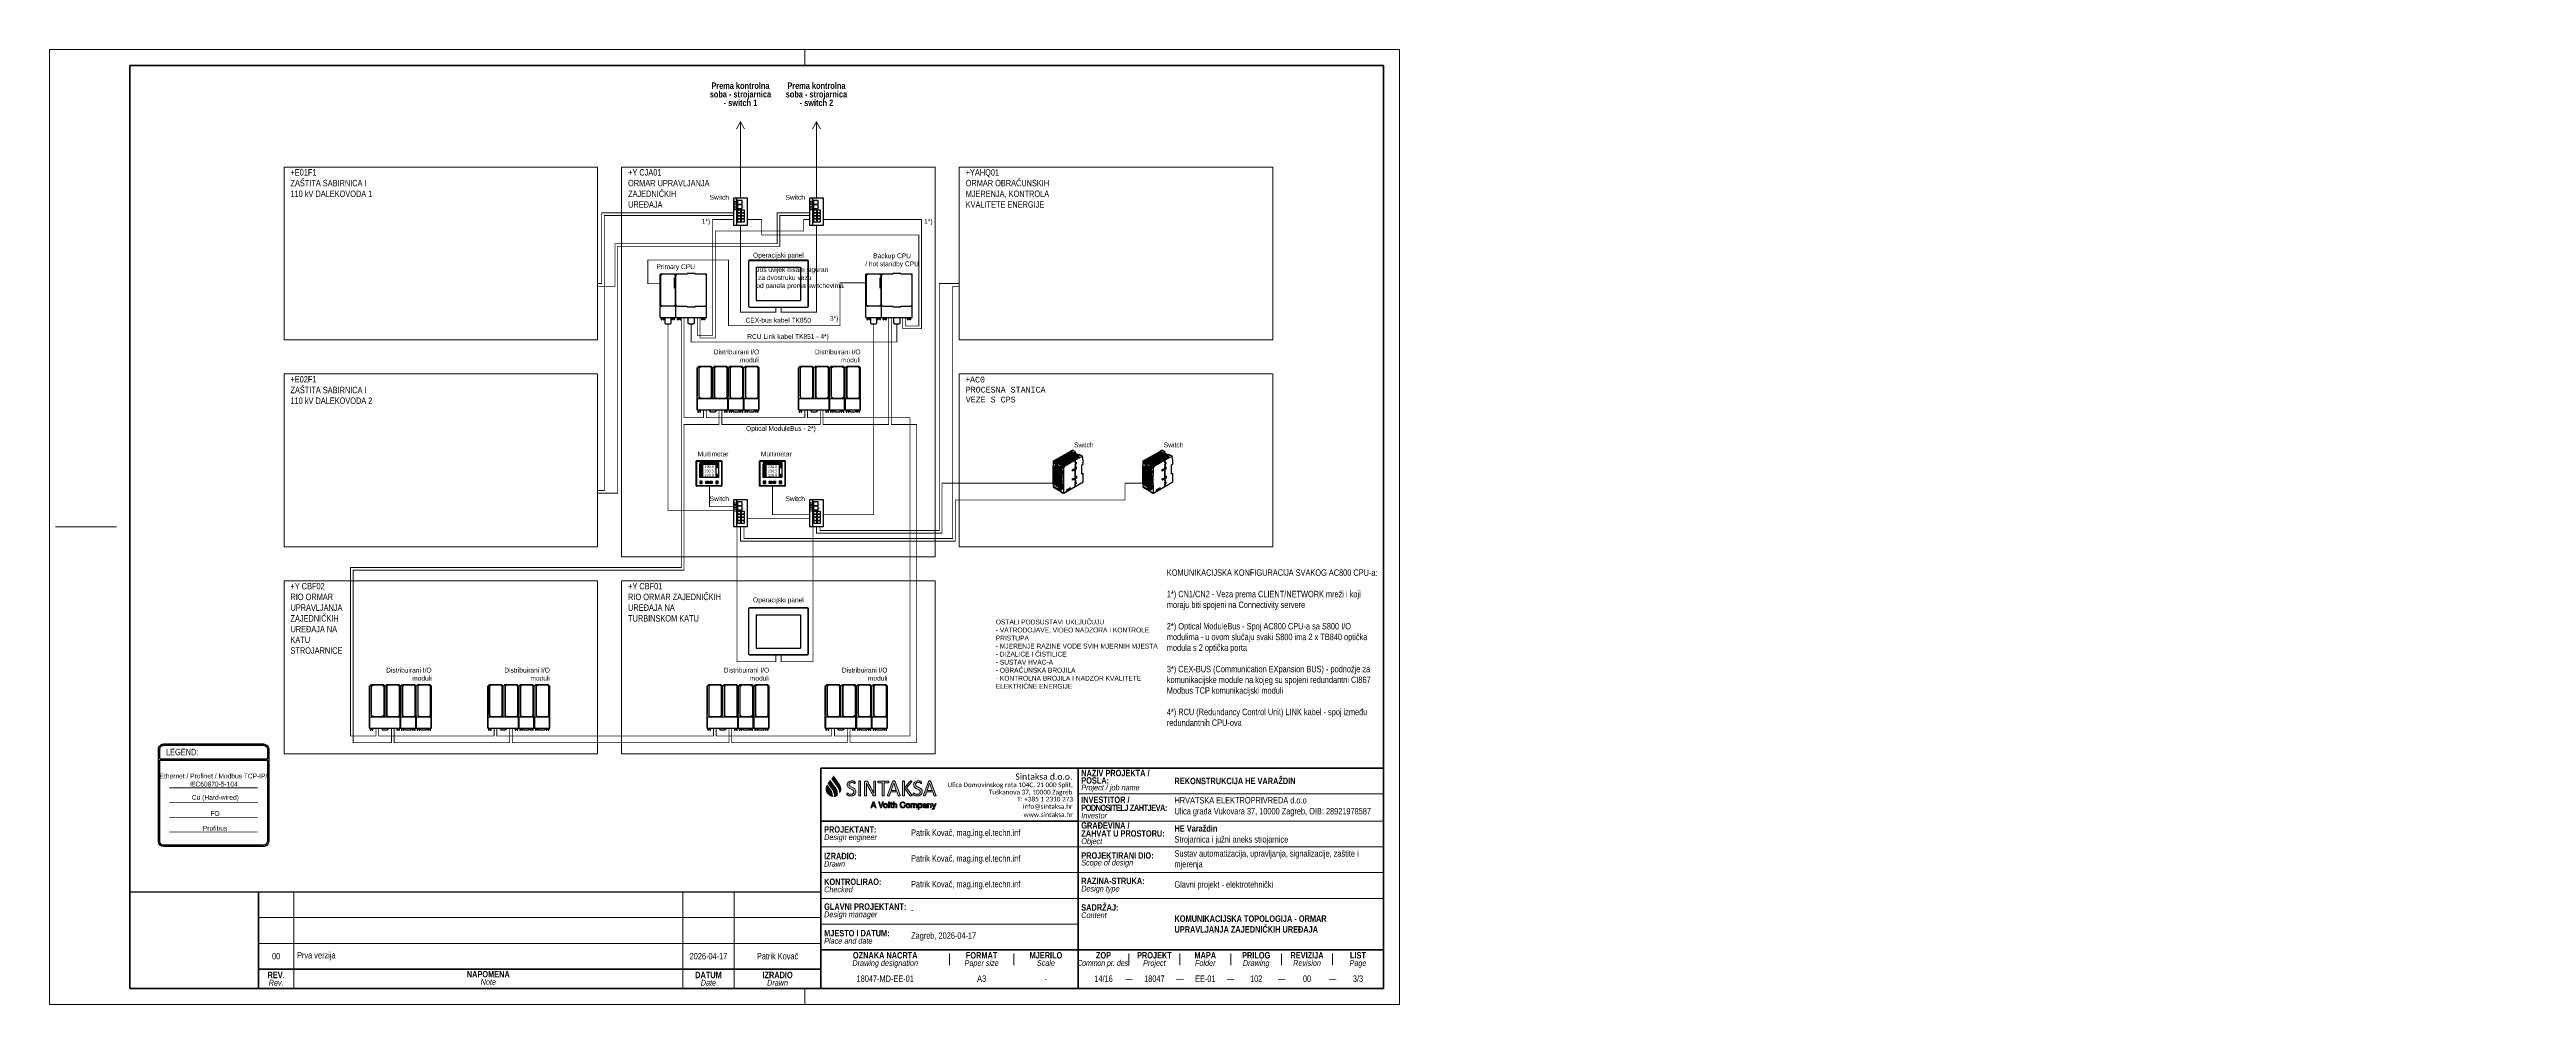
# Paper-space layout '503' of a CAD drawing. Header units: inches. Extents: x 31 to 801, y -175 to 122.
# The model-space entities are those that its viewports show. They can reach past a viewport. Long polylines and large blocks are cut down to what shows.
import ezdxf
from ezdxf.enums import TextEntityAlignment as Align

# ---------------------------------------------------------------- set-up
doc = ezdxf.new("R2010")
doc.units = ezdxf.units.IN
doc.header["$MEASUREMENT"] = 0
doc.linetypes.add('HIDDEN', pattern=[0.375, 0.25, -0.125])
doc.layers.add('! NO PLOT !', color=7, linetype='Continuous', true_color=0xff75dd, plot=False)
doc.layers.add('AM_VIEWS', color=1, linetype='Continuous', lineweight=15, plot=False)
for name, color, linetype, lineweight, true_color in [('CP-TOPOLOGY - KVM netvork', 7, 'Continuous', 20, 0x4b66fb), ('SI-TOPOLOGY-Cu', 7, 'Continuous', 13, 0xef9206), ('SI-TOPOLOGY-Ethernet', 7, 'Continuous', 13, 0x3cf000), ('SI-TOPOLOGY-FO-mm', 7, 'Continuous', 13, 0xff4d4d), ('SI-TOPOLOGY-Profibus', 7, 'Continuous', 13, 0xf708af)]:
    doc.layers.add(name, color=color, linetype=linetype, lineweight=lineweight, true_color=true_color)
doc.layers.add('Layer 1', color=7, linetype='Continuous')
doc.layers.add('SI-General', color=7, linetype='Continuous', lineweight=5)
doc.layers.add('SI-SASTAVNICA-Ispuna', color=7, linetype='Continuous', lineweight=9)
doc.styles.add('MtXpl_Calibri', font='calibri.ttf')
doc.styles.add('OPIS', font='ARIALN.TTF')
doc.styles.add('piccolo', font='calibril.ttf', dxfattribs={"width": 0.9})
doc.styles.get("Standard").update_dxf_attribs({"font": 'arial.ttf'})

# ---------------------------------------------------------------- blocks, each defined once
blk = doc.blocks.new('*U230')
at = {"lineweight": 5}
for p, q in [((-180, 292), (-180, 287)), ((-413.18, 143.5), (-396.75, 143.5)), ((-413.18, 143.5), (-394.18, 143.5)), ((-180, 0), (-180, -5))]:
    blk.add_line(p, q, dxfattribs=at)
blk.add_lwpolyline([(-415, -5), (5, -5), (5, 292), (-415, 292)], close=True, dxfattribs=at)
at = {"lineweight": 50}
blk.add_lwpolyline([(0, 0), (-390, 0), (-390, 287), (0, 287)], close=True, dxfattribs=at)
at = {"char_height": 2, "attachment_point": 5, "line_spacing_factor": 0.84, "style": 'OPIS'}
for s, insert, width in [('{\\fArial Narrow|b0|i0|c238|p34; }', (355.62, 20.25), 23.75), ('{\\fArial Narrow|b0|i0|c238|p34;A3}', (-125, 3), 20)]:
    blk.add_mtext(s, dxfattribs=dict(at, insert=insert, width=width))
blk = doc.blocks.new('SN_SI-RevT_prazna')
at = {"lineweight": 50}
for p, q in [((-175, 30), (-175, 0)), ((0, 0), (0, 30)), ((0, 6), (-175, 6)), ((0, 0), (-175, 0))]:
    blk.add_line(p, q, dxfattribs=at)
at = {"lineweight": 18}
for p, q in [((0, 30), (-175, 30)), ((-164, 0), (-164, 30)), ((-43, 0), (-43, 30)), ((-27, 0), (-27, 30)), ((0, 22), (-175, 22)), ((0, 14), (-175, 14))]:
    blk.add_line(p, q, dxfattribs=at)
at = {"char_height": 2, "attachment_point": 5, "line_spacing_factor": 0.75, "style": 'OPIS'}
for s, insert, width in [('{\\fArial Narrow|b1|i0|c238|p34;REV\\fArial Narrow|b0|i0|c238|p34;.\\P\\fArial Narrow|b0|i1|c238|p34;\\H0.9x;Rev.}', (-169.5, 3), 11), ('{\\fArial Narrow|b1|i0|c238|p34;NAPOMENA\\P\\fArial Narrow|b0|i1|c238|p34;\\H0.9x;Note}', (-103.5, 3.25), 121), ('{\\fArial Narrow|b1|i0|c238|p34;DATUM\\fArial Narrow|b0|i0|c238|p34;\\P\\fArial Narrow|b0|i1|c238|p34;\\H0.9x;Date}', (-35, 3), 16), ('{\\fArial Narrow|b1|i0|c238|p34;IZRADIO\\P\\fArial Narrow|b0|i1|c238|p34;\\H0.9x;Drawn}', (-13.5, 3), 27)]:
    blk.add_mtext(s, dxfattribs=dict(at, insert=insert, width=width))
blk = doc.blocks.new('SN_SI-Sast_HESenj_GP_E10')
at = {"true_color": 0x0063af}
h = blk.add_hatch(color=144, dxfattribs=at)
h.dxf.hatch_style = 1
edge = h.paths.add_edge_path()
edge.add_spline(control_points=[(-173.25, 61.26), (-172.93, 60.52), (-172.27, 59.86), (-171.43, 59.7)], knot_values=[3, 3, 3, 3, 4, 4, 4, 4], degree=3, periodic=0)
edge.add_spline(control_points=[(-171.43, 59.7), (-171.32, 60.89), (-171.96, 61.7), (-172.32, 62.16)], knot_values=[4, 4, 4, 4, 5, 5, 5, 5], degree=3, periodic=0)
edge.add_spline(control_points=[(-172.32, 62.16), (-172.32, 62.16), (-172.37, 62.21), (-172.37, 62.21)], knot_values=[0.00001, 0.00001, 0.00001, 0.00001, 1, 1, 1, 1], degree=3, periodic=0)
edge.add_spline(control_points=[(-172.37, 62.21), (-172.54, 62.42), (-172.79, 62.77), (-173.09, 63.19)], knot_values=[1, 1, 1, 1, 2, 2, 2, 2], degree=3, periodic=0)
edge.add_spline(control_points=[(-173.09, 63.19), (-173.32, 62.69), (-173.54, 61.91), (-173.25, 61.26)], knot_values=[2, 2, 2, 2, 3, 3, 3, 3], degree=3, periodic=0)
h = blk.add_hatch(color=144, dxfattribs=at)
h.dxf.hatch_style = 1
h.paths.add_polyline_path([(-170.84, 59.67, 0.11041), (-169.94, 59.96), (-169.9, 60.21, 0.13358), (-170.1, 61.67, 0.053392), (-170.47, 62.34, 0.017784), (-170.69, 62.64), (-170.79, 62.76, -0.011238), (-171.28, 63.42, 0.000613), (-172.14, 64.62, 0.06778), (-172.18, 64.57, 0.001183), (-172.75, 63.74, 0.047851), (-172.73, 63.7, 0.000843), (-172.38, 63.22, 0.00669), (-172, 62.71, -0.006258), (-171.52, 62.08, -0.045911), (-171.12, 61.38, -0.129032)])
h = blk.add_hatch(color=144, dxfattribs=at)
h.dxf.hatch_style = 1
h.paths.add_polyline_path([(-170.35, 65.24), (-171.03, 66.21, 0.000164), (-171.78, 65.14, 0.344446), (-171.78, 65.13, 0.000109), (-171.58, 64.86, 0.00627), (-170.51, 63.38, 0.008709), (-170.34, 63.15, -0.019573), (-169.99, 62.69, -0.058884), (-169.52, 61.82, -0.100777), (-169.29, 60.5, 0.080562), (-168.78, 61.3, 0.073707), (-168.67, 61.76, 0.055392), (-168.68, 62.23, 0.070345), (-168.92, 63.08, 0.03122), (-169.11, 63.45), (-169.16, 63.54, 0.001687)])
at = {"true_color": 0x777777}
h = blk.add_hatch(color=8, dxfattribs=at)
h.dxf.hatch_style = 1
h.paths.add_polyline_path([(-161.42, 59.99, 0.13418), (-161.4, 59.95, 0.136422), (-161.35, 59.91, 0.066087), (-161.17, 59.89, 0.017347), (-161.04, 59.89, 0.046916), (-160.91, 59.91, 0.091373), (-160.85, 59.93, 0.143419), (-160.83, 59.96, 0.127916), (-160.82, 60, 0.000025), (-160.82, 62.84, 0.005209), (-160.83, 63.66), (-160.83, 63.8, 0.010292), (-160.52, 63.18, 0.002347), (-159.44, 61.18, 0.006689), (-158.94, 60.25, 0.025476), (-158.87, 60.13, 0.05023), (-158.76, 60.01, 0.110058), (-158.61, 59.92, 0.061201), (-158.45, 59.9, 0.001293), (-158.23, 59.9, 0.062421), (-158.15, 59.91, 0.223171), (-157.99, 60.04, 0.093449), (-157.97, 60.15, 0.000419), (-157.97, 64.38, 0.203939), (-158, 64.44, 0.089742), (-158.07, 64.47, 0.038925), (-158.16, 64.48, 0.037271), (-158.4, 64.48, 0.047017), (-158.48, 64.47, 0.067602), (-158.54, 64.44, 0.25966), (-158.58, 64.37, 0.000016), (-158.58, 61.8, 0.00401), (-158.57, 60.73, 0.007594), (-159.16, 61.89, -0.000425), (-160.34, 64.1, 0.023769), (-160.43, 64.25, 0.036194), (-160.49, 64.33, 0.170505), (-160.71, 64.46, 0.045671), (-160.84, 64.48, 0.001278), (-161.18, 64.48, 0.162311), (-161.35, 64.42, 0.13571), (-161.4, 64.33, 0.079818), (-161.42, 64.23, 0.000419)])
edge = h.paths.add_edge_path()
edge.add_spline(control_points=[(-162.64, 62.19), (-162.64, 63.29), (-162.64, 64.39), (-162.64, 64.39), (-162.64, 64.4), (-162.64, 64.42), (-162.65, 64.44)], knot_values=[16, 16, 16, 16, 16.5, 16.5, 16.5, 17.5, 17.5, 17.5, 17.5], degree=3, periodic=0)
edge.add_spline(control_points=[(-162.65, 64.44), (-162.66, 64.45), (-162.68, 64.46), (-162.7, 64.47)], knot_values=[15, 15, 15, 15, 16, 16, 16, 16], degree=3, periodic=0)
edge.add_spline(control_points=[(-162.7, 64.47), (-162.73, 64.48), (-162.76, 64.48), (-162.8, 64.49)], knot_values=[14, 14, 14, 14, 15, 15, 15, 15], degree=3, periodic=0)
edge.add_spline(control_points=[(-162.8, 64.49), (-162.83, 64.5), (-162.88, 64.5), (-162.94, 64.5)], knot_values=[13, 13, 13, 13, 14, 14, 14, 14], degree=3, periodic=0)
edge.add_spline(control_points=[(-162.94, 64.5), (-163, 64.5), (-163.04, 64.5), (-163.08, 64.49)], knot_values=[12, 12, 12, 12, 13, 13, 13, 13], degree=3, periodic=0)
edge.add_spline(control_points=[(-163.08, 64.49), (-163.12, 64.48), (-163.15, 64.48), (-163.18, 64.47)], knot_values=[11, 11, 11, 11, 12, 12, 12, 12], degree=3, periodic=0)
edge.add_spline(control_points=[(-163.18, 64.47), (-163.2, 64.46), (-163.22, 64.45), (-163.23, 64.44)], knot_values=[10, 10, 10, 10, 11, 11, 11, 11], degree=3, periodic=0)
edge.add_spline(control_points=[(-163.23, 64.44), (-163.24, 64.42), (-163.24, 64.4), (-163.24, 64.39)], knot_values=[9, 9, 9, 9, 10, 10, 10, 10], degree=3, periodic=0)
edge.add_spline(control_points=[(-163.24, 64.39), (-163.24, 64.39), (-163.24, 60), (-163.24, 60), (-163.24, 59.98), (-163.24, 59.96), (-163.23, 59.95)], knot_values=[7, 7, 7, 7, 8, 8, 8, 9, 9, 9, 9], degree=3, periodic=0)
edge.add_spline(control_points=[(-163.23, 59.95), (-163.22, 59.94), (-163.21, 59.92), (-163.18, 59.92)], knot_values=[6, 6, 6, 6, 7, 7, 7, 7], degree=3, periodic=0)
edge.add_spline(control_points=[(-163.18, 59.92), (-163.16, 59.91), (-163.13, 59.9), (-163.09, 59.9)], knot_values=[5, 5, 5, 5, 6, 6, 6, 6], degree=3, periodic=0)
edge.add_spline(control_points=[(-163.09, 59.9), (-163.05, 59.89), (-163, 59.89), (-162.94, 59.89)], knot_values=[4, 4, 4, 4, 5, 5, 5, 5], degree=3, periodic=0)
edge.add_spline(control_points=[(-162.94, 59.89), (-162.88, 59.89), (-162.83, 59.89), (-162.8, 59.9)], knot_values=[3, 3, 3, 3, 4, 4, 4, 4], degree=3, periodic=0)
edge.add_spline(control_points=[(-162.8, 59.9), (-162.76, 59.9), (-162.73, 59.91), (-162.7, 59.92)], knot_values=[2, 2, 2, 2, 3, 3, 3, 3], degree=3, periodic=0)
edge.add_spline(control_points=[(-162.7, 59.92), (-162.68, 59.92), (-162.66, 59.94), (-162.65, 59.95)], knot_values=[1, 1, 1, 1, 2, 2, 2, 2], degree=3, periodic=0)
edge.add_spline(control_points=[(-162.65, 59.95), (-162.64, 59.96), (-162.64, 59.98), (-162.64, 60)], knot_values=[0, 0, 0, 0, 1, 1, 1, 1], degree=3, periodic=0)
edge.add_spline(control_points=[(-162.64, 60), (-162.64, 60), (-162.64, 61.1), (-162.64, 62.19)], knot_values=[17.5, 17.5, 17.5, 17.5, 18, 18, 18, 18], degree=3, periodic=0)
edge = h.paths.add_edge_path()
edge.add_spline(control_points=[(-164.79, 63.88), (-164.71, 63.83), (-164.64, 63.8), (-164.59, 63.76)], knot_values=[47, 47, 47, 47, 48, 48, 48, 48], degree=3, periodic=0)
edge.add_spline(control_points=[(-164.59, 63.76), (-164.53, 63.73), (-164.49, 63.72), (-164.47, 63.72)], knot_values=[46, 46, 46, 46, 47, 47, 47, 47], degree=3, periodic=0)
edge.add_spline(control_points=[(-164.47, 63.72), (-164.45, 63.72), (-164.44, 63.72), (-164.42, 63.73)], knot_values=[45, 45, 45, 45, 46, 46, 46, 46], degree=3, periodic=0)
edge.add_spline(control_points=[(-164.42, 63.73), (-164.41, 63.74), (-164.4, 63.76), (-164.39, 63.78)], knot_values=[44, 44, 44, 44, 45, 45, 45, 45], degree=3, periodic=0)
edge.add_spline(control_points=[(-164.39, 63.78), (-164.39, 63.8), (-164.38, 63.83), (-164.38, 63.86)], knot_values=[43, 43, 43, 43, 44, 44, 44, 44], degree=3, periodic=0)
edge.add_spline(control_points=[(-164.38, 63.86), (-164.37, 63.9), (-164.37, 63.93), (-164.37, 63.98)], knot_values=[42, 42, 42, 42, 43, 43, 43, 43], degree=3, periodic=0)
edge.add_spline(control_points=[(-164.37, 63.98), (-164.37, 64.02), (-164.37, 64.06), (-164.38, 64.09)], knot_values=[41, 41, 41, 41, 42, 42, 42, 42], degree=3, periodic=0)
edge.add_spline(control_points=[(-164.38, 64.09), (-164.38, 64.11), (-164.38, 64.14), (-164.39, 64.16)], knot_values=[40, 40, 40, 40, 41, 41, 41, 41], degree=3, periodic=0)
edge.add_spline(control_points=[(-164.39, 64.16), (-164.39, 64.18), (-164.4, 64.19), (-164.4, 64.21)], knot_values=[39, 39, 39, 39, 40, 40, 40, 40], degree=3, periodic=0)
edge.add_spline(control_points=[(-164.4, 64.21), (-164.41, 64.22), (-164.43, 64.24), (-164.45, 64.26)], knot_values=[38, 38, 38, 38, 39, 39, 39, 39], degree=3, periodic=0)
edge.add_spline(control_points=[(-164.45, 64.26), (-164.47, 64.28), (-164.52, 64.31), (-164.59, 64.35)], knot_values=[37, 37, 37, 37, 38, 38, 38, 38], degree=3, periodic=0)
edge.add_spline(control_points=[(-164.59, 64.35), (-164.66, 64.39), (-164.74, 64.42), (-164.83, 64.45)], knot_values=[36, 36, 36, 36, 37, 37, 37, 37], degree=3, periodic=0)
edge.add_spline(control_points=[(-164.83, 64.45), (-164.92, 64.48), (-165.02, 64.5), (-165.12, 64.52)], knot_values=[35, 35, 35, 35, 36, 36, 36, 36], degree=3, periodic=0)
edge.add_spline(control_points=[(-165.12, 64.52), (-165.22, 64.54), (-165.32, 64.54), (-165.42, 64.54)], knot_values=[34, 34, 34, 34, 35, 35, 35, 35], degree=3, periodic=0)
edge.add_spline(control_points=[(-165.42, 64.54), (-165.62, 64.54), (-165.81, 64.52), (-165.98, 64.47)], knot_values=[33, 33, 33, 33, 34, 34, 34, 34], degree=3, periodic=0)
edge.add_spline(control_points=[(-165.98, 64.47), (-166.15, 64.41), (-166.3, 64.34), (-166.42, 64.23)], knot_values=[32, 32, 32, 32, 33, 33, 33, 33], degree=3, periodic=0)
edge.add_spline(control_points=[(-166.42, 64.23), (-166.54, 64.13), (-166.64, 64.01), (-166.71, 63.86)], knot_values=[31, 31, 31, 31, 32, 32, 32, 32], degree=3, periodic=0)
edge.add_spline(control_points=[(-166.71, 63.86), (-166.78, 63.71), (-166.81, 63.54), (-166.81, 63.35)], knot_values=[30, 30, 30, 30, 31, 31, 31, 31], degree=3, periodic=0)
edge.add_spline(control_points=[(-166.81, 63.35), (-166.81, 63.16), (-166.78, 63), (-166.72, 62.87)], knot_values=[29, 29, 29, 29, 30, 30, 30, 30], degree=3, periodic=0)
edge.add_spline(control_points=[(-166.72, 62.87), (-166.66, 62.74), (-166.58, 62.62), (-166.49, 62.52)], knot_values=[28, 28, 28, 28, 29, 29, 29, 29], degree=3, periodic=0)
edge.add_spline(control_points=[(-166.49, 62.52), (-166.39, 62.42), (-166.28, 62.34), (-166.16, 62.26)], knot_values=[27, 27, 27, 27, 28, 28, 28, 28], degree=3, periodic=0)
edge.add_spline(control_points=[(-166.16, 62.26), (-166.04, 62.19), (-165.91, 62.12), (-165.78, 62.06)], knot_values=[26, 26, 26, 26, 27, 27, 27, 27], degree=3, periodic=0)
edge.add_spline(control_points=[(-165.78, 62.06), (-165.65, 62), (-165.53, 61.94), (-165.4, 61.89)], knot_values=[25, 25, 25, 25, 26, 26, 26, 26], degree=3, periodic=0)
edge.add_spline(control_points=[(-165.4, 61.89), (-165.28, 61.83), (-165.17, 61.77), (-165.07, 61.7)], knot_values=[24, 24, 24, 24, 25, 25, 25, 25], degree=3, periodic=0)
edge.add_spline(control_points=[(-165.07, 61.7), (-164.97, 61.63), (-164.9, 61.55), (-164.84, 61.45)], knot_values=[23, 23, 23, 23, 24, 24, 24, 24], degree=3, periodic=0)
edge.add_spline(control_points=[(-164.84, 61.45), (-164.78, 61.36), (-164.75, 61.25), (-164.75, 61.12)], knot_values=[22, 22, 22, 22, 23, 23, 23, 23], degree=3, periodic=0)
edge.add_spline(control_points=[(-164.75, 61.12), (-164.75, 61), (-164.77, 60.9), (-164.81, 60.8)], knot_values=[21, 21, 21, 21, 22, 22, 22, 22], degree=3, periodic=0)
edge.add_spline(control_points=[(-164.81, 60.8), (-164.86, 60.71), (-164.92, 60.63), (-165, 60.56)], knot_values=[20, 20, 20, 20, 21, 21, 21, 21], degree=3, periodic=0)
edge.add_spline(control_points=[(-165, 60.56), (-165.07, 60.5), (-165.17, 60.45), (-165.28, 60.41)], knot_values=[19, 19, 19, 19, 20, 20, 20, 20], degree=3, periodic=0)
edge.add_spline(control_points=[(-165.28, 60.41), (-165.39, 60.38), (-165.51, 60.36), (-165.64, 60.36)], knot_values=[18, 18, 18, 18, 19, 19, 19, 19], degree=3, periodic=0)
edge.add_spline(control_points=[(-165.64, 60.36), (-165.81, 60.36), (-165.97, 60.38), (-166.1, 60.42)], knot_values=[17, 17, 17, 17, 18, 18, 18, 18], degree=3, periodic=0)
edge.add_spline(control_points=[(-166.1, 60.42), (-166.23, 60.46), (-166.35, 60.51), (-166.44, 60.55)], knot_values=[16, 16, 16, 16, 17, 17, 17, 17], degree=3, periodic=0)
edge.add_spline(control_points=[(-166.44, 60.55), (-166.54, 60.6), (-166.61, 60.64), (-166.67, 60.68)], knot_values=[15, 15, 15, 15, 16, 16, 16, 16], degree=3, periodic=0)
edge.add_spline(control_points=[(-166.67, 60.68), (-166.73, 60.72), (-166.78, 60.75), (-166.81, 60.75)], knot_values=[14, 14, 14, 14, 15, 15, 15, 15], degree=3, periodic=0)
edge.add_spline(control_points=[(-166.81, 60.75), (-166.83, 60.75), (-166.85, 60.74), (-166.86, 60.73)], knot_values=[13, 13, 13, 13, 14, 14, 14, 14], degree=3, periodic=0)
edge.add_spline(control_points=[(-166.86, 60.73), (-166.88, 60.72), (-166.89, 60.71), (-166.9, 60.69)], knot_values=[12, 12, 12, 12, 13, 13, 13, 13], degree=3, periodic=0)
edge.add_spline(control_points=[(-166.9, 60.69), (-166.91, 60.67), (-166.91, 60.64), (-166.92, 60.61)], knot_values=[11, 11, 11, 11, 12, 12, 12, 12], degree=3, periodic=0)
edge.add_spline(control_points=[(-166.92, 60.61), (-166.92, 60.57), (-166.93, 60.53), (-166.93, 60.48)], knot_values=[10, 10, 10, 10, 11, 11, 11, 11], degree=3, periodic=0)
edge.add_spline(control_points=[(-166.93, 60.48), (-166.93, 60.4), (-166.92, 60.34), (-166.91, 60.3)], knot_values=[9, 9, 9, 9, 10, 10, 10, 10], degree=3, periodic=0)
edge.add_spline(control_points=[(-166.91, 60.3), (-166.89, 60.26), (-166.87, 60.22), (-166.85, 60.19)], knot_values=[8, 8, 8, 8, 9, 9, 9, 9], degree=3, periodic=0)
edge.add_spline(control_points=[(-166.85, 60.19), (-166.82, 60.17), (-166.77, 60.13), (-166.7, 60.09)], knot_values=[7, 7, 7, 7, 8, 8, 8, 8], degree=3, periodic=0)
edge.add_spline(control_points=[(-166.7, 60.09), (-166.63, 60.05), (-166.55, 60.01), (-166.44, 59.97)], knot_values=[6, 6, 6, 6, 7, 7, 7, 7], degree=3, periodic=0)
edge.add_spline(control_points=[(-166.44, 59.97), (-166.34, 59.94), (-166.22, 59.91), (-166.09, 59.88)], knot_values=[5, 5, 5, 5, 6, 6, 6, 6], degree=3, periodic=0)
edge.add_spline(control_points=[(-166.09, 59.88), (-165.96, 59.85), (-165.82, 59.84), (-165.67, 59.84)], knot_values=[4, 4, 4, 4, 5, 5, 5, 5], degree=3, periodic=0)
edge.add_spline(control_points=[(-165.67, 59.84), (-165.45, 59.84), (-165.25, 59.87), (-165.06, 59.93)], knot_values=[3, 3, 3, 3, 4, 4, 4, 4], degree=3, periodic=0)
edge.add_spline(control_points=[(-165.06, 59.93), (-164.87, 59.99), (-164.7, 60.08), (-164.56, 60.19)], knot_values=[2, 2, 2, 2, 3, 3, 3, 3], degree=3, periodic=0)
edge.add_spline(control_points=[(-164.56, 60.19), (-164.42, 60.31), (-164.31, 60.45), (-164.23, 60.62)], knot_values=[1, 1, 1, 1, 2, 2, 2, 2], degree=3, periodic=0)
edge.add_spline(control_points=[(-164.23, 60.62), (-164.15, 60.78), (-164.11, 60.98), (-164.11, 61.19)], knot_values=[0, 0, 0, 0, 1, 1, 1, 1], degree=3, periodic=0)
edge.add_spline(control_points=[(-164.11, 61.19), (-164.11, 61.37), (-164.14, 61.53), (-164.2, 61.66)], knot_values=[61, 61, 61, 61, 62, 62, 62, 62], degree=3, periodic=0)
edge.add_spline(control_points=[(-164.2, 61.66), (-164.26, 61.79), (-164.34, 61.91), (-164.44, 62.01)], knot_values=[60, 60, 60, 60, 61, 61, 61, 61], degree=3, periodic=0)
edge.add_spline(control_points=[(-164.44, 62.01), (-164.54, 62.1), (-164.65, 62.19), (-164.77, 62.26)], knot_values=[59, 59, 59, 59, 60, 60, 60, 60], degree=3, periodic=0)
edge.add_spline(control_points=[(-164.77, 62.26), (-164.9, 62.33), (-165.03, 62.4), (-165.16, 62.46)], knot_values=[58, 58, 58, 58, 59, 59, 59, 59], degree=3, periodic=0)
edge.add_spline(control_points=[(-165.16, 62.46), (-165.29, 62.52), (-165.41, 62.58), (-165.54, 62.64)], knot_values=[57, 57, 57, 57, 58, 58, 58, 58], degree=3, periodic=0)
edge.add_spline(control_points=[(-165.54, 62.64), (-165.66, 62.7), (-165.77, 62.76), (-165.87, 62.83)], knot_values=[56, 56, 56, 56, 57, 57, 57, 57], degree=3, periodic=0)
edge.add_spline(control_points=[(-165.87, 62.83), (-165.97, 62.9), (-166.05, 62.98), (-166.11, 63.08)], knot_values=[55, 55, 55, 55, 56, 56, 56, 56], degree=3, periodic=0)
edge.add_spline(control_points=[(-166.11, 63.08), (-166.16, 63.17), (-166.19, 63.28), (-166.19, 63.4)], knot_values=[54, 54, 54, 54, 55, 55, 55, 55], degree=3, periodic=0)
edge.add_spline(control_points=[(-166.19, 63.4), (-166.19, 63.49), (-166.18, 63.57), (-166.15, 63.65)], knot_values=[53, 53, 53, 53, 54, 54, 54, 54], degree=3, periodic=0)
edge.add_spline(control_points=[(-166.15, 63.65), (-166.12, 63.73), (-166.07, 63.8), (-166.01, 63.85)], knot_values=[52, 52, 52, 52, 53, 53, 53, 53], degree=3, periodic=0)
edge.add_spline(control_points=[(-166.01, 63.85), (-165.95, 63.91), (-165.87, 63.95), (-165.78, 63.99)], knot_values=[51, 51, 51, 51, 52, 52, 52, 52], degree=3, periodic=0)
edge.add_spline(control_points=[(-165.78, 63.99), (-165.68, 64.02), (-165.57, 64.04), (-165.45, 64.04)], knot_values=[50, 50, 50, 50, 51, 51, 51, 51], degree=3, periodic=0)
edge.add_spline(control_points=[(-165.45, 64.04), (-165.31, 64.04), (-165.19, 64.02), (-165.08, 63.99)], knot_values=[49, 49, 49, 49, 50, 50, 50, 50], degree=3, periodic=0)
edge.add_spline(control_points=[(-165.08, 63.99), (-164.97, 63.95), (-164.87, 63.92), (-164.79, 63.88)], knot_values=[48, 48, 48, 48, 49, 49, 49, 49], degree=3, periodic=0)
edge = h.paths.add_edge_path()
edge.add_spline(control_points=[(-147.59, 63.26), (-147.21, 63.71), (-146.83, 64.17), (-146.83, 64.17), (-146.79, 64.22), (-146.76, 64.26), (-146.74, 64.29)], knot_values=[37, 37, 37, 37, 37.5, 37.5, 37.5, 38.5, 38.5, 38.5, 38.5], degree=3, periodic=0)
edge.add_spline(control_points=[(-146.74, 64.29), (-146.73, 64.33), (-146.72, 64.35), (-146.72, 64.39)], knot_values=[36, 36, 36, 36, 37, 37, 37, 37], degree=3, periodic=0)
edge.add_spline(control_points=[(-146.72, 64.39), (-146.72, 64.4), (-146.72, 64.42), (-146.73, 64.43)], knot_values=[35, 35, 35, 35, 36, 36, 36, 36], degree=3, periodic=0)
edge.add_spline(control_points=[(-146.73, 64.43), (-146.74, 64.45), (-146.76, 64.46), (-146.78, 64.47)], knot_values=[34, 34, 34, 34, 35, 35, 35, 35], degree=3, periodic=0)
edge.add_spline(control_points=[(-146.78, 64.47), (-146.8, 64.48), (-146.83, 64.48), (-146.87, 64.49)], knot_values=[33, 33, 33, 33, 34, 34, 34, 34], degree=3, periodic=0)
edge.add_spline(control_points=[(-146.87, 64.49), (-146.91, 64.5), (-146.96, 64.5), (-147.02, 64.5)], knot_values=[32, 32, 32, 32, 33, 33, 33, 33], degree=3, periodic=0)
edge.add_spline(control_points=[(-147.02, 64.5), (-147.08, 64.5), (-147.13, 64.5), (-147.17, 64.49)], knot_values=[31, 31, 31, 31, 32, 32, 32, 32], degree=3, periodic=0)
edge.add_spline(control_points=[(-147.17, 64.49), (-147.21, 64.49), (-147.24, 64.48), (-147.27, 64.47)], knot_values=[30, 30, 30, 30, 31, 31, 31, 31], degree=3, periodic=0)
edge.add_spline(control_points=[(-147.27, 64.47), (-147.29, 64.46), (-147.32, 64.45), (-147.33, 64.44)], knot_values=[29, 29, 29, 29, 30, 30, 30, 30], degree=3, periodic=0)
edge.add_spline(control_points=[(-147.33, 64.44), (-147.35, 64.42), (-147.37, 64.41), (-147.38, 64.39)], knot_values=[28, 28, 28, 28, 29, 29, 29, 29], degree=3, periodic=0)
edge.add_spline(control_points=[(-147.38, 64.39), (-147.38, 64.39), (-149, 62.36), (-149, 62.36), (-149, 62.36), (-149, 62.86), (-149, 63.37)], knot_values=[26.5, 26.5, 26.5, 26.5, 27.5, 27.5, 27.5, 28, 28, 28, 28], degree=3, periodic=0)
edge.add_spline(control_points=[(-149, 63.37), (-149, 63.88), (-149, 64.39), (-149, 64.39), (-149, 64.4), (-149.01, 64.42), (-149.02, 64.44)], knot_values=[25, 25, 25, 25, 25.5, 25.5, 25.5, 26.5, 26.5, 26.5, 26.5], degree=3, periodic=0)
edge.add_spline(control_points=[(-149.02, 64.44), (-149.03, 64.45), (-149.04, 64.46), (-149.07, 64.47)], knot_values=[24, 24, 24, 24, 25, 25, 25, 25], degree=3, periodic=0)
edge.add_spline(control_points=[(-149.07, 64.47), (-149.09, 64.48), (-149.12, 64.48), (-149.16, 64.49)], knot_values=[23, 23, 23, 23, 24, 24, 24, 24], degree=3, periodic=0)
edge.add_spline(control_points=[(-149.16, 64.49), (-149.2, 64.5), (-149.25, 64.5), (-149.31, 64.5)], knot_values=[22, 22, 22, 22, 23, 23, 23, 23], degree=3, periodic=0)
edge.add_spline(control_points=[(-149.31, 64.5), (-149.36, 64.5), (-149.41, 64.5), (-149.45, 64.49)], knot_values=[21, 21, 21, 21, 22, 22, 22, 22], degree=3, periodic=0)
edge.add_spline(control_points=[(-149.45, 64.49), (-149.49, 64.48), (-149.52, 64.48), (-149.55, 64.47)], knot_values=[20, 20, 20, 20, 21, 21, 21, 21], degree=3, periodic=0)
edge.add_spline(control_points=[(-149.55, 64.47), (-149.57, 64.46), (-149.59, 64.45), (-149.6, 64.44)], knot_values=[19, 19, 19, 19, 20, 20, 20, 20], degree=3, periodic=0)
edge.add_spline(control_points=[(-149.6, 64.44), (-149.6, 64.42), (-149.61, 64.4), (-149.61, 64.39)], knot_values=[18, 18, 18, 18, 19, 19, 19, 19], degree=3, periodic=0)
edge.add_spline(control_points=[(-149.61, 64.39), (-149.61, 64.39), (-149.61, 60), (-149.61, 60), (-149.61, 59.98), (-149.6, 59.97), (-149.6, 59.95)], knot_values=[16, 16, 16, 16, 17, 17, 17, 18, 18, 18, 18], degree=3, periodic=0)
edge.add_spline(control_points=[(-149.6, 59.95), (-149.59, 59.94), (-149.57, 59.92), (-149.55, 59.92)], knot_values=[15, 15, 15, 15, 16, 16, 16, 16], degree=3, periodic=0)
edge.add_spline(control_points=[(-149.55, 59.92), (-149.52, 59.91), (-149.49, 59.9), (-149.45, 59.9)], knot_values=[14, 14, 14, 14, 15, 15, 15, 15], degree=3, periodic=0)
edge.add_spline(control_points=[(-149.45, 59.9), (-149.41, 59.89), (-149.36, 59.89), (-149.31, 59.89)], knot_values=[13, 13, 13, 13, 14, 14, 14, 14], degree=3, periodic=0)
edge.add_spline(control_points=[(-149.31, 59.89), (-149.25, 59.89), (-149.2, 59.89), (-149.16, 59.9)], knot_values=[12, 12, 12, 12, 13, 13, 13, 13], degree=3, periodic=0)
edge.add_spline(control_points=[(-149.16, 59.9), (-149.12, 59.9), (-149.09, 59.91), (-149.07, 59.92)], knot_values=[11, 11, 11, 11, 12, 12, 12, 12], degree=3, periodic=0)
edge.add_spline(control_points=[(-149.07, 59.92), (-149.04, 59.92), (-149.03, 59.94), (-149.02, 59.95)], knot_values=[10, 10, 10, 10, 11, 11, 11, 11], degree=3, periodic=0)
edge.add_spline(control_points=[(-149.02, 59.95), (-149.01, 59.97), (-149, 59.98), (-149, 60)], knot_values=[9, 9, 9, 9, 10, 10, 10, 10], degree=3, periodic=0)
edge.add_spline(control_points=[(-149, 60), (-149, 60), (-149, 62.28), (-149, 62.28), (-149, 62.28), (-148.58, 61.71), (-148.16, 61.14)], knot_values=[7.5, 7.5, 7.5, 7.5, 8.5, 8.5, 8.5, 9, 9, 9, 9], degree=3, periodic=0)
edge.add_spline(control_points=[(-148.16, 61.14), (-147.74, 60.57), (-147.32, 60), (-147.32, 60), (-147.3, 59.98), (-147.28, 59.95), (-147.26, 59.94)], knot_values=[6, 6, 6, 6, 6.5, 6.5, 6.5, 7.5, 7.5, 7.5, 7.5], degree=3, periodic=0)
edge.add_spline(control_points=[(-147.26, 59.94), (-147.23, 59.92), (-147.19, 59.9), (-147.14, 59.9)], knot_values=[5, 5, 5, 5, 6, 6, 6, 6], degree=3, periodic=0)
edge.add_spline(control_points=[(-147.14, 59.9), (-147.09, 59.89), (-147.02, 59.89), (-146.94, 59.89)], knot_values=[4, 4, 4, 4, 5, 5, 5, 5], degree=3, periodic=0)
edge.add_spline(control_points=[(-146.94, 59.89), (-146.88, 59.89), (-146.82, 59.89), (-146.78, 59.9)], knot_values=[3, 3, 3, 3, 4, 4, 4, 4], degree=3, periodic=0)
edge.add_spline(control_points=[(-146.78, 59.9), (-146.74, 59.9), (-146.71, 59.91), (-146.69, 59.92)], knot_values=[2, 2, 2, 2, 3, 3, 3, 3], degree=3, periodic=0)
edge.add_spline(control_points=[(-146.69, 59.92), (-146.66, 59.93), (-146.65, 59.94), (-146.64, 59.96)], knot_values=[1, 1, 1, 1, 2, 2, 2, 2], degree=3, periodic=0)
edge.add_spline(control_points=[(-146.64, 59.96), (-146.63, 59.97), (-146.63, 59.99), (-146.63, 60.01)], knot_values=[0, 0, 0, 0, 1, 1, 1, 1], degree=3, periodic=0)
edge.add_spline(control_points=[(-146.63, 60.01), (-146.63, 60.02), (-146.63, 60.04), (-146.64, 60.06)], knot_values=[41, 41, 41, 41, 42, 42, 42, 42], degree=3, periodic=0)
edge.add_spline(control_points=[(-146.64, 60.06), (-146.65, 60.08), (-146.67, 60.13), (-146.71, 60.19)], knot_values=[40, 40, 40, 40, 41, 41, 41, 41], degree=3, periodic=0)
edge.add_spline(control_points=[(-146.71, 60.19), (-146.71, 60.19), (-148.35, 62.36), (-148.35, 62.36), (-148.35, 62.36), (-147.97, 62.81), (-147.59, 63.26)], knot_values=[38.5, 38.5, 38.5, 38.5, 39.5, 39.5, 39.5, 40, 40, 40, 40], degree=3, periodic=0)
edge = h.paths.add_edge_path()
edge.add_spline(control_points=[(-145.32, 64.47), (-145.49, 64.41), (-145.64, 64.34), (-145.76, 64.23)], knot_values=[32, 32, 32, 32, 33, 33, 33, 33], degree=3, periodic=0)
edge.add_spline(control_points=[(-145.76, 64.23), (-145.89, 64.13), (-145.99, 64.01), (-146.05, 63.86)], knot_values=[31, 31, 31, 31, 32, 32, 32, 32], degree=3, periodic=0)
edge.add_spline(control_points=[(-146.05, 63.86), (-146.12, 63.71), (-146.16, 63.54), (-146.16, 63.35)], knot_values=[30, 30, 30, 30, 31, 31, 31, 31], degree=3, periodic=0)
edge.add_spline(control_points=[(-146.16, 63.35), (-146.16, 63.16), (-146.13, 63), (-146.07, 62.87)], knot_values=[29, 29, 29, 29, 30, 30, 30, 30], degree=3, periodic=0)
edge.add_spline(control_points=[(-146.07, 62.87), (-146.01, 62.74), (-145.93, 62.62), (-145.83, 62.52)], knot_values=[28, 28, 28, 28, 29, 29, 29, 29], degree=3, periodic=0)
edge.add_spline(control_points=[(-145.83, 62.52), (-145.74, 62.42), (-145.63, 62.34), (-145.5, 62.26)], knot_values=[27, 27, 27, 27, 28, 28, 28, 28], degree=3, periodic=0)
edge.add_spline(control_points=[(-145.5, 62.26), (-145.38, 62.19), (-145.26, 62.12), (-145.13, 62.06)], knot_values=[26, 26, 26, 26, 27, 27, 27, 27], degree=3, periodic=0)
edge.add_spline(control_points=[(-145.13, 62.06), (-145, 62), (-144.87, 61.94), (-144.75, 61.89)], knot_values=[25, 25, 25, 25, 26, 26, 26, 26], degree=3, periodic=0)
edge.add_spline(control_points=[(-144.75, 61.89), (-144.62, 61.83), (-144.51, 61.77), (-144.42, 61.7)], knot_values=[24, 24, 24, 24, 25, 25, 25, 25], degree=3, periodic=0)
edge.add_spline(control_points=[(-144.42, 61.7), (-144.32, 61.63), (-144.24, 61.55), (-144.18, 61.45)], knot_values=[23, 23, 23, 23, 24, 24, 24, 24], degree=3, periodic=0)
edge.add_spline(control_points=[(-144.18, 61.45), (-144.13, 61.36), (-144.1, 61.25), (-144.1, 61.12)], knot_values=[22, 22, 22, 22, 23, 23, 23, 23], degree=3, periodic=0)
edge.add_spline(control_points=[(-144.1, 61.12), (-144.1, 61), (-144.12, 60.9), (-144.16, 60.8)], knot_values=[21, 21, 21, 21, 22, 22, 22, 22], degree=3, periodic=0)
edge.add_spline(control_points=[(-144.16, 60.8), (-144.2, 60.71), (-144.26, 60.63), (-144.34, 60.56)], knot_values=[20, 20, 20, 20, 21, 21, 21, 21], degree=3, periodic=0)
edge.add_spline(control_points=[(-144.34, 60.56), (-144.42, 60.5), (-144.51, 60.45), (-144.62, 60.41)], knot_values=[19, 19, 19, 19, 20, 20, 20, 20], degree=3, periodic=0)
edge.add_spline(control_points=[(-144.62, 60.41), (-144.73, 60.38), (-144.85, 60.36), (-144.99, 60.36)], knot_values=[18, 18, 18, 18, 19, 19, 19, 19], degree=3, periodic=0)
edge.add_spline(control_points=[(-144.99, 60.36), (-145.16, 60.36), (-145.31, 60.38), (-145.45, 60.42)], knot_values=[17, 17, 17, 17, 18, 18, 18, 18], degree=3, periodic=0)
edge.add_spline(control_points=[(-145.45, 60.42), (-145.58, 60.46), (-145.69, 60.51), (-145.79, 60.55)], knot_values=[16, 16, 16, 16, 17, 17, 17, 17], degree=3, periodic=0)
edge.add_spline(control_points=[(-145.79, 60.55), (-145.88, 60.6), (-145.96, 60.64), (-146.02, 60.68)], knot_values=[15, 15, 15, 15, 16, 16, 16, 16], degree=3, periodic=0)
edge.add_spline(control_points=[(-146.02, 60.68), (-146.08, 60.72), (-146.13, 60.75), (-146.16, 60.75)], knot_values=[14, 14, 14, 14, 15, 15, 15, 15], degree=3, periodic=0)
edge.add_spline(control_points=[(-146.16, 60.75), (-146.18, 60.75), (-146.19, 60.74), (-146.21, 60.73)], knot_values=[13, 13, 13, 13, 14, 14, 14, 14], degree=3, periodic=0)
edge.add_spline(control_points=[(-146.21, 60.73), (-146.22, 60.72), (-146.23, 60.71), (-146.24, 60.69)], knot_values=[12, 12, 12, 12, 13, 13, 13, 13], degree=3, periodic=0)
edge.add_spline(control_points=[(-146.24, 60.69), (-146.25, 60.67), (-146.26, 60.64), (-146.26, 60.61)], knot_values=[11, 11, 11, 11, 12, 12, 12, 12], degree=3, periodic=0)
edge.add_spline(control_points=[(-146.26, 60.61), (-146.27, 60.57), (-146.27, 60.53), (-146.27, 60.48)], knot_values=[10, 10, 10, 10, 11, 11, 11, 11], degree=3, periodic=0)
edge.add_spline(control_points=[(-146.27, 60.48), (-146.27, 60.4), (-146.27, 60.34), (-146.25, 60.3)], knot_values=[9, 9, 9, 9, 10, 10, 10, 10], degree=3, periodic=0)
edge.add_spline(control_points=[(-146.25, 60.3), (-146.24, 60.26), (-146.22, 60.22), (-146.19, 60.19)], knot_values=[8, 8, 8, 8, 9, 9, 9, 9], degree=3, periodic=0)
edge.add_spline(control_points=[(-146.19, 60.19), (-146.16, 60.17), (-146.12, 60.13), (-146.05, 60.09)], knot_values=[7, 7, 7, 7, 8, 8, 8, 8], degree=3, periodic=0)
edge.add_spline(control_points=[(-146.05, 60.09), (-145.98, 60.05), (-145.89, 60.01), (-145.79, 59.97)], knot_values=[6, 6, 6, 6, 7, 7, 7, 7], degree=3, periodic=0)
edge.add_spline(control_points=[(-145.79, 59.97), (-145.69, 59.94), (-145.57, 59.91), (-145.44, 59.88)], knot_values=[5, 5, 5, 5, 6, 6, 6, 6], degree=3, periodic=0)
edge.add_spline(control_points=[(-145.44, 59.88), (-145.31, 59.85), (-145.17, 59.84), (-145.01, 59.84)], knot_values=[4, 4, 4, 4, 5, 5, 5, 5], degree=3, periodic=0)
edge.add_spline(control_points=[(-145.01, 59.84), (-144.79, 59.84), (-144.59, 59.87), (-144.4, 59.93)], knot_values=[3, 3, 3, 3, 4, 4, 4, 4], degree=3, periodic=0)
edge.add_spline(control_points=[(-144.4, 59.93), (-144.21, 59.99), (-144.05, 60.08), (-143.91, 60.19)], knot_values=[2, 2, 2, 2, 3, 3, 3, 3], degree=3, periodic=0)
edge.add_spline(control_points=[(-143.91, 60.19), (-143.77, 60.31), (-143.66, 60.45), (-143.58, 60.62)], knot_values=[1, 1, 1, 1, 2, 2, 2, 2], degree=3, periodic=0)
edge.add_spline(control_points=[(-143.58, 60.62), (-143.5, 60.78), (-143.46, 60.98), (-143.46, 61.19)], knot_values=[0, 0, 0, 0, 1, 1, 1, 1], degree=3, periodic=0)
edge.add_spline(control_points=[(-143.46, 61.19), (-143.46, 61.37), (-143.49, 61.53), (-143.55, 61.66)], knot_values=[61, 61, 61, 61, 62, 62, 62, 62], degree=3, periodic=0)
edge.add_spline(control_points=[(-143.55, 61.66), (-143.61, 61.79), (-143.69, 61.91), (-143.79, 62.01)], knot_values=[60, 60, 60, 60, 61, 61, 61, 61], degree=3, periodic=0)
edge.add_spline(control_points=[(-143.79, 62.01), (-143.88, 62.1), (-144, 62.19), (-144.12, 62.26)], knot_values=[59, 59, 59, 59, 60, 60, 60, 60], degree=3, periodic=0)
edge.add_spline(control_points=[(-144.12, 62.26), (-144.25, 62.33), (-144.37, 62.4), (-144.5, 62.46)], knot_values=[58, 58, 58, 58, 59, 59, 59, 59], degree=3, periodic=0)
edge.add_spline(control_points=[(-144.5, 62.46), (-144.63, 62.52), (-144.76, 62.58), (-144.88, 62.64)], knot_values=[57, 57, 57, 57, 58, 58, 58, 58], degree=3, periodic=0)
edge.add_spline(control_points=[(-144.88, 62.64), (-145.01, 62.7), (-145.12, 62.76), (-145.22, 62.83)], knot_values=[56, 56, 56, 56, 57, 57, 57, 57], degree=3, periodic=0)
edge.add_spline(control_points=[(-145.22, 62.83), (-145.32, 62.9), (-145.39, 62.98), (-145.45, 63.08)], knot_values=[55, 55, 55, 55, 56, 56, 56, 56], degree=3, periodic=0)
edge.add_spline(control_points=[(-145.45, 63.08), (-145.51, 63.17), (-145.54, 63.28), (-145.54, 63.4)], knot_values=[54, 54, 54, 54, 55, 55, 55, 55], degree=3, periodic=0)
edge.add_spline(control_points=[(-145.54, 63.4), (-145.54, 63.49), (-145.53, 63.57), (-145.49, 63.65)], knot_values=[53, 53, 53, 53, 54, 54, 54, 54], degree=3, periodic=0)
edge.add_spline(control_points=[(-145.49, 63.65), (-145.46, 63.73), (-145.42, 63.8), (-145.36, 63.85)], knot_values=[52, 52, 52, 52, 53, 53, 53, 53], degree=3, periodic=0)
edge.add_spline(control_points=[(-145.36, 63.85), (-145.3, 63.91), (-145.22, 63.95), (-145.12, 63.99)], knot_values=[51, 51, 51, 51, 52, 52, 52, 52], degree=3, periodic=0)
edge.add_spline(control_points=[(-145.12, 63.99), (-145.03, 64.02), (-144.92, 64.04), (-144.79, 64.04)], knot_values=[50, 50, 50, 50, 51, 51, 51, 51], degree=3, periodic=0)
edge.add_spline(control_points=[(-144.79, 64.04), (-144.65, 64.04), (-144.53, 64.02), (-144.42, 63.99)], knot_values=[49, 49, 49, 49, 50, 50, 50, 50], degree=3, periodic=0)
edge.add_spline(control_points=[(-144.42, 63.99), (-144.31, 63.95), (-144.22, 63.92), (-144.14, 63.88)], knot_values=[48, 48, 48, 48, 49, 49, 49, 49], degree=3, periodic=0)
edge.add_spline(control_points=[(-144.14, 63.88), (-144.06, 63.83), (-143.99, 63.8), (-143.94, 63.76)], knot_values=[47, 47, 47, 47, 48, 48, 48, 48], degree=3, periodic=0)
edge.add_spline(control_points=[(-143.94, 63.76), (-143.88, 63.73), (-143.84, 63.72), (-143.81, 63.72)], knot_values=[46, 46, 46, 46, 47, 47, 47, 47], degree=3, periodic=0)
edge.add_spline(control_points=[(-143.81, 63.72), (-143.8, 63.72), (-143.78, 63.72), (-143.77, 63.73)], knot_values=[45, 45, 45, 45, 46, 46, 46, 46], degree=3, periodic=0)
edge.add_spline(control_points=[(-143.77, 63.73), (-143.76, 63.74), (-143.75, 63.76), (-143.74, 63.78)], knot_values=[44, 44, 44, 44, 45, 45, 45, 45], degree=3, periodic=0)
edge.add_spline(control_points=[(-143.74, 63.78), (-143.73, 63.8), (-143.73, 63.83), (-143.72, 63.86)], knot_values=[43, 43, 43, 43, 44, 44, 44, 44], degree=3, periodic=0)
edge.add_spline(control_points=[(-143.72, 63.86), (-143.72, 63.9), (-143.72, 63.93), (-143.72, 63.98)], knot_values=[42, 42, 42, 42, 43, 43, 43, 43], degree=3, periodic=0)
edge.add_spline(control_points=[(-143.72, 63.98), (-143.72, 64.02), (-143.72, 64.06), (-143.72, 64.09)], knot_values=[41, 41, 41, 41, 42, 42, 42, 42], degree=3, periodic=0)
edge.add_spline(control_points=[(-143.72, 64.09), (-143.72, 64.11), (-143.73, 64.14), (-143.73, 64.16)], knot_values=[40, 40, 40, 40, 41, 41, 41, 41], degree=3, periodic=0)
edge.add_spline(control_points=[(-143.73, 64.16), (-143.74, 64.18), (-143.74, 64.19), (-143.75, 64.21)], knot_values=[39, 39, 39, 39, 40, 40, 40, 40], degree=3, periodic=0)
edge.add_spline(control_points=[(-143.75, 64.21), (-143.76, 64.22), (-143.77, 64.24), (-143.79, 64.26)], knot_values=[38, 38, 38, 38, 39, 39, 39, 39], degree=3, periodic=0)
edge.add_spline(control_points=[(-143.79, 64.26), (-143.82, 64.28), (-143.86, 64.31), (-143.93, 64.35)], knot_values=[37, 37, 37, 37, 38, 38, 38, 38], degree=3, periodic=0)
edge.add_spline(control_points=[(-143.93, 64.35), (-144, 64.39), (-144.09, 64.42), (-144.18, 64.45)], knot_values=[36, 36, 36, 36, 37, 37, 37, 37], degree=3, periodic=0)
edge.add_spline(control_points=[(-144.18, 64.45), (-144.27, 64.48), (-144.36, 64.5), (-144.47, 64.52)], knot_values=[35, 35, 35, 35, 36, 36, 36, 36], degree=3, periodic=0)
edge.add_spline(control_points=[(-144.47, 64.52), (-144.57, 64.54), (-144.67, 64.54), (-144.77, 64.54)], knot_values=[34, 34, 34, 34, 35, 35, 35, 35], degree=3, periodic=0)
edge.add_spline(control_points=[(-144.77, 64.54), (-144.97, 64.54), (-145.15, 64.52), (-145.32, 64.47)], knot_values=[33, 33, 33, 33, 34, 34, 34, 34], degree=3, periodic=0)
edge = h.paths.add_edge_path()
edge.add_spline(control_points=[(-142.51, 60.01), (-142.51, 60.01), (-142.13, 61.11), (-142.13, 61.11), (-142.13, 61.11), (-141.66, 61.11), (-141.18, 61.11)], knot_values=[9.5, 9.5, 9.5, 9.5, 10.5, 10.5, 10.5, 11, 11, 11, 11], degree=3, periodic=0)
edge.add_spline(control_points=[(-141.18, 61.11), (-140.71, 61.11), (-140.23, 61.11), (-140.23, 61.11), (-140.23, 61.11), (-140.13, 60.83), (-140.04, 60.55)], knot_values=[8.5, 8.5, 8.5, 8.5, 9, 9, 9, 9.5, 9.5, 9.5, 9.5], degree=3, periodic=0)
edge.add_spline(control_points=[(-140.04, 60.55), (-139.94, 60.27), (-139.84, 60), (-139.84, 60), (-139.83, 59.97), (-139.82, 59.96), (-139.81, 59.94)], knot_values=[7, 7, 7, 7, 7.5, 7.5, 7.5, 8.5, 8.5, 8.5, 8.5], degree=3, periodic=0)
edge.add_spline(control_points=[(-139.81, 59.94), (-139.8, 59.93), (-139.78, 59.92), (-139.76, 59.91)], knot_values=[6, 6, 6, 6, 7, 7, 7, 7], degree=3, periodic=0)
edge.add_spline(control_points=[(-139.76, 59.91), (-139.74, 59.9), (-139.71, 59.9), (-139.66, 59.89)], knot_values=[5, 5, 5, 5, 6, 6, 6, 6], degree=3, periodic=0)
edge.add_spline(control_points=[(-139.66, 59.89), (-139.62, 59.89), (-139.56, 59.89), (-139.49, 59.89)], knot_values=[4, 4, 4, 4, 5, 5, 5, 5], degree=3, periodic=0)
edge.add_spline(control_points=[(-139.49, 59.89), (-139.41, 59.89), (-139.35, 59.89), (-139.31, 59.89)], knot_values=[3, 3, 3, 3, 4, 4, 4, 4], degree=3, periodic=0)
edge.add_spline(control_points=[(-139.31, 59.89), (-139.27, 59.9), (-139.24, 59.91), (-139.22, 59.93)], knot_values=[2, 2, 2, 2, 3, 3, 3, 3], degree=3, periodic=0)
edge.add_spline(control_points=[(-139.22, 59.93), (-139.2, 59.94), (-139.19, 59.97), (-139.19, 60)], knot_values=[1, 1, 1, 1, 2, 2, 2, 2], degree=3, periodic=0)
edge.add_spline(control_points=[(-139.19, 60), (-139.19, 60.03), (-139.2, 60.07), (-139.22, 60.12)], knot_values=[0, 0, 0, 0, 1, 1, 1, 1], degree=3, periodic=0)
edge.add_spline(control_points=[(-139.22, 60.12), (-139.22, 60.12), (-139.6, 61.18), (-139.99, 62.25)], knot_values=[28.5, 28.5, 28.5, 28.5, 29, 29, 29, 29], degree=3, periodic=0)
edge.add_spline(control_points=[(-139.99, 62.25), (-140.37, 63.31), (-140.76, 64.37), (-140.76, 64.37), (-140.76, 64.39), (-140.78, 64.42), (-140.79, 64.43)], knot_values=[27, 27, 27, 27, 27.5, 27.5, 27.5, 28.5, 28.5, 28.5, 28.5], degree=3, periodic=0)
edge.add_spline(control_points=[(-140.79, 64.43), (-140.81, 64.45), (-140.83, 64.47), (-140.86, 64.47)], knot_values=[26, 26, 26, 26, 27, 27, 27, 27], degree=3, periodic=0)
edge.add_spline(control_points=[(-140.86, 64.47), (-140.89, 64.48), (-140.93, 64.49), (-140.98, 64.49)], knot_values=[25, 25, 25, 25, 26, 26, 26, 26], degree=3, periodic=0)
edge.add_spline(control_points=[(-140.98, 64.49), (-141.03, 64.5), (-141.1, 64.5), (-141.17, 64.5)], knot_values=[24, 24, 24, 24, 25, 25, 25, 25], degree=3, periodic=0)
edge.add_spline(control_points=[(-141.17, 64.5), (-141.24, 64.5), (-141.3, 64.5), (-141.35, 64.49)], knot_values=[23, 23, 23, 23, 24, 24, 24, 24], degree=3, periodic=0)
edge.add_spline(control_points=[(-141.35, 64.49), (-141.39, 64.49), (-141.43, 64.48), (-141.46, 64.47)], knot_values=[22, 22, 22, 22, 23, 23, 23, 23], degree=3, periodic=0)
edge.add_spline(control_points=[(-141.46, 64.47), (-141.49, 64.47), (-141.51, 64.45), (-141.53, 64.44)], knot_values=[21, 21, 21, 21, 22, 22, 22, 22], degree=3, periodic=0)
edge.add_spline(control_points=[(-141.53, 64.44), (-141.54, 64.42), (-141.55, 64.4), (-141.56, 64.37)], knot_values=[20, 20, 20, 20, 21, 21, 21, 21], degree=3, periodic=0)
edge.add_spline(control_points=[(-141.56, 64.37), (-141.56, 64.37), (-143.1, 60.13), (-143.1, 60.13), (-143.12, 60.07), (-143.13, 60.03), (-143.13, 60)], knot_values=[18, 18, 18, 18, 19, 19, 19, 20, 20, 20, 20], degree=3, periodic=0)
edge.add_spline(control_points=[(-143.13, 60), (-143.13, 59.97), (-143.12, 59.95), (-143.1, 59.93)], knot_values=[17, 17, 17, 17, 18, 18, 18, 18], degree=3, periodic=0)
edge.add_spline(control_points=[(-143.1, 59.93), (-143.08, 59.91), (-143.05, 59.9), (-143.01, 59.9)], knot_values=[16, 16, 16, 16, 17, 17, 17, 17], degree=3, periodic=0)
edge.add_spline(control_points=[(-143.01, 59.9), (-142.97, 59.89), (-142.91, 59.89), (-142.84, 59.89)], knot_values=[15, 15, 15, 15, 16, 16, 16, 16], degree=3, periodic=0)
edge.add_spline(control_points=[(-142.84, 59.89), (-142.78, 59.89), (-142.72, 59.89), (-142.68, 59.89)], knot_values=[14, 14, 14, 14, 15, 15, 15, 15], degree=3, periodic=0)
edge.add_spline(control_points=[(-142.68, 59.89), (-142.64, 59.9), (-142.61, 59.91), (-142.59, 59.92)], knot_values=[13, 13, 13, 13, 14, 14, 14, 14], degree=3, periodic=0)
edge.add_spline(control_points=[(-142.59, 59.92), (-142.56, 59.93), (-142.55, 59.94), (-142.53, 59.96)], knot_values=[12, 12, 12, 12, 13, 13, 13, 13], degree=3, periodic=0)
edge.add_spline(control_points=[(-142.53, 59.96), (-142.52, 59.97), (-142.51, 59.99), (-142.51, 60.01)], knot_values=[11, 11, 11, 11, 12, 12, 12, 12], degree=3, periodic=0)
h.paths.add_polyline_path([(-141.98, 61.59), (-141.19, 63.88), (-140.39, 61.59)], flags=16)
edge = h.paths.add_edge_path()
edge.add_spline(control_points=[(-153.83, 59.89), (-153.79, 59.9), (-153.76, 59.91), (-153.74, 59.92)], knot_values=[13, 13, 13, 13, 14, 14, 14, 14], degree=3, periodic=0)
edge.add_spline(control_points=[(-153.74, 59.92), (-153.71, 59.93), (-153.7, 59.94), (-153.68, 59.96)], knot_values=[12, 12, 12, 12, 13, 13, 13, 13], degree=3, periodic=0)
edge.add_spline(control_points=[(-153.68, 59.96), (-153.67, 59.97), (-153.66, 59.99), (-153.66, 60.01)], knot_values=[11, 11, 11, 11, 12, 12, 12, 12], degree=3, periodic=0)
edge.add_spline(control_points=[(-153.66, 60.01), (-153.66, 60.01), (-153.28, 61.11), (-153.28, 61.11), (-153.28, 61.11), (-152.81, 61.11), (-152.33, 61.11)], knot_values=[9.5, 9.5, 9.5, 9.5, 10.5, 10.5, 10.5, 11, 11, 11, 11], degree=3, periodic=0)
edge.add_spline(control_points=[(-152.33, 61.11), (-151.86, 61.11), (-151.38, 61.11), (-151.38, 61.11), (-151.38, 61.11), (-151.28, 60.83), (-151.19, 60.55)], knot_values=[8.5, 8.5, 8.5, 8.5, 9, 9, 9, 9.5, 9.5, 9.5, 9.5], degree=3, periodic=0)
edge.add_spline(control_points=[(-151.19, 60.55), (-151.09, 60.27), (-150.99, 60), (-150.99, 60), (-150.98, 59.97), (-150.97, 59.96), (-150.96, 59.94)], knot_values=[7, 7, 7, 7, 7.5, 7.5, 7.5, 8.5, 8.5, 8.5, 8.5], degree=3, periodic=0)
edge.add_spline(control_points=[(-150.96, 59.94), (-150.95, 59.93), (-150.93, 59.92), (-150.91, 59.91)], knot_values=[6, 6, 6, 6, 7, 7, 7, 7], degree=3, periodic=0)
edge.add_spline(control_points=[(-150.91, 59.91), (-150.89, 59.9), (-150.86, 59.9), (-150.81, 59.89)], knot_values=[5, 5, 5, 5, 6, 6, 6, 6], degree=3, periodic=0)
edge.add_spline(control_points=[(-150.81, 59.89), (-150.77, 59.89), (-150.71, 59.89), (-150.64, 59.89)], knot_values=[4, 4, 4, 4, 5, 5, 5, 5], degree=3, periodic=0)
edge.add_spline(control_points=[(-150.64, 59.89), (-150.56, 59.89), (-150.51, 59.89), (-150.46, 59.89)], knot_values=[3, 3, 3, 3, 4, 4, 4, 4], degree=3, periodic=0)
edge.add_spline(control_points=[(-150.46, 59.89), (-150.42, 59.9), (-150.39, 59.91), (-150.37, 59.93)], knot_values=[2, 2, 2, 2, 3, 3, 3, 3], degree=3, periodic=0)
edge.add_spline(control_points=[(-150.37, 59.93), (-150.35, 59.94), (-150.34, 59.97), (-150.34, 60)], knot_values=[1, 1, 1, 1, 2, 2, 2, 2], degree=3, periodic=0)
edge.add_spline(control_points=[(-150.34, 60), (-150.34, 60.03), (-150.35, 60.07), (-150.37, 60.12)], knot_values=[0, 0, 0, 0, 1, 1, 1, 1], degree=3, periodic=0)
edge.add_spline(control_points=[(-150.37, 60.12), (-150.37, 60.12), (-150.76, 61.18), (-151.14, 62.25)], knot_values=[28.5, 28.5, 28.5, 28.5, 29, 29, 29, 29], degree=3, periodic=0)
edge.add_spline(control_points=[(-151.14, 62.25), (-151.52, 63.31), (-151.91, 64.37), (-151.91, 64.37), (-151.91, 64.39), (-151.93, 64.42), (-151.94, 64.43)], knot_values=[27, 27, 27, 27, 27.5, 27.5, 27.5, 28.5, 28.5, 28.5, 28.5], degree=3, periodic=0)
edge.add_spline(control_points=[(-151.94, 64.43), (-151.96, 64.45), (-151.98, 64.47), (-152.01, 64.47)], knot_values=[26, 26, 26, 26, 27, 27, 27, 27], degree=3, periodic=0)
edge.add_spline(control_points=[(-152.01, 64.47), (-152.05, 64.48), (-152.08, 64.49), (-152.13, 64.49)], knot_values=[25, 25, 25, 25, 26, 26, 26, 26], degree=3, periodic=0)
edge.add_spline(control_points=[(-152.13, 64.49), (-152.18, 64.5), (-152.25, 64.5), (-152.32, 64.5)], knot_values=[24, 24, 24, 24, 25, 25, 25, 25], degree=3, periodic=0)
edge.add_spline(control_points=[(-152.32, 64.5), (-152.39, 64.5), (-152.45, 64.5), (-152.5, 64.49)], knot_values=[23, 23, 23, 23, 24, 24, 24, 24], degree=3, periodic=0)
edge.add_spline(control_points=[(-152.5, 64.49), (-152.54, 64.49), (-152.58, 64.48), (-152.61, 64.47)], knot_values=[22, 22, 22, 22, 23, 23, 23, 23], degree=3, periodic=0)
edge.add_spline(control_points=[(-152.61, 64.47), (-152.64, 64.47), (-152.66, 64.45), (-152.68, 64.44)], knot_values=[21, 21, 21, 21, 22, 22, 22, 22], degree=3, periodic=0)
edge.add_spline(control_points=[(-152.68, 64.44), (-152.69, 64.42), (-152.7, 64.4), (-152.71, 64.37)], knot_values=[20, 20, 20, 20, 21, 21, 21, 21], degree=3, periodic=0)
edge.add_spline(control_points=[(-152.71, 64.37), (-152.71, 64.37), (-154.25, 60.13), (-154.25, 60.13), (-154.26, 60.07), (-154.28, 60.03), (-154.28, 60)], knot_values=[18, 18, 18, 18, 19, 19, 19, 20, 20, 20, 20], degree=3, periodic=0)
edge.add_spline(control_points=[(-154.28, 60), (-154.28, 59.97), (-154.27, 59.95), (-154.25, 59.93)], knot_values=[17, 17, 17, 17, 18, 18, 18, 18], degree=3, periodic=0)
edge.add_spline(control_points=[(-154.25, 59.93), (-154.23, 59.91), (-154.2, 59.9), (-154.16, 59.9)], knot_values=[16, 16, 16, 16, 17, 17, 17, 17], degree=3, periodic=0)
edge.add_spline(control_points=[(-154.16, 59.9), (-154.12, 59.89), (-154.06, 59.89), (-153.99, 59.89)], knot_values=[15, 15, 15, 15, 16, 16, 16, 16], degree=3, periodic=0)
edge.add_spline(control_points=[(-153.99, 59.89), (-153.93, 59.89), (-153.87, 59.89), (-153.83, 59.89)], knot_values=[14, 14, 14, 14, 15, 15, 15, 15], degree=3, periodic=0)
h.paths.add_polyline_path([(-153.13, 61.59), (-152.34, 63.88), (-151.54, 61.59)], flags=16)
edge = h.paths.add_edge_path()
edge.add_spline(control_points=[(-155.9, 61.98), (-155.9, 60.99), (-155.9, 60), (-155.9, 60), (-155.9, 59.98), (-155.9, 59.96), (-155.89, 59.95)], knot_values=[13, 13, 13, 13, 13.5, 13.5, 13.5, 14.5, 14.5, 14.5, 14.5], degree=3, periodic=0)
edge.add_spline(control_points=[(-155.89, 59.95), (-155.88, 59.94), (-155.86, 59.92), (-155.84, 59.92)], knot_values=[12, 12, 12, 12, 13, 13, 13, 13], degree=3, periodic=0)
edge.add_spline(control_points=[(-155.84, 59.92), (-155.82, 59.91), (-155.78, 59.9), (-155.74, 59.9)], knot_values=[11, 11, 11, 11, 12, 12, 12, 12], degree=3, periodic=0)
edge.add_spline(control_points=[(-155.74, 59.9), (-155.7, 59.89), (-155.66, 59.89), (-155.6, 59.89)], knot_values=[10, 10, 10, 10, 11, 11, 11, 11], degree=3, periodic=0)
edge.add_spline(control_points=[(-155.6, 59.89), (-155.54, 59.89), (-155.49, 59.89), (-155.45, 59.9)], knot_values=[9, 9, 9, 9, 10, 10, 10, 10], degree=3, periodic=0)
edge.add_spline(control_points=[(-155.45, 59.9), (-155.41, 59.9), (-155.38, 59.91), (-155.36, 59.92)], knot_values=[8, 8, 8, 8, 9, 9, 9, 9], degree=3, periodic=0)
edge.add_spline(control_points=[(-155.36, 59.92), (-155.34, 59.92), (-155.32, 59.94), (-155.31, 59.95)], knot_values=[7, 7, 7, 7, 8, 8, 8, 8], degree=3, periodic=0)
edge.add_spline(control_points=[(-155.31, 59.95), (-155.3, 59.96), (-155.29, 59.98), (-155.29, 60)], knot_values=[6, 6, 6, 6, 7, 7, 7, 7], degree=3, periodic=0)
edge.add_spline(control_points=[(-155.29, 60), (-155.29, 60), (-155.29, 63.96), (-155.29, 63.96), (-155.29, 63.96), (-154.97, 63.96), (-154.65, 63.96)], knot_values=[4.5, 4.5, 4.5, 4.5, 5.5, 5.5, 5.5, 6, 6, 6, 6], degree=3, periodic=0)
edge.add_spline(control_points=[(-154.65, 63.96), (-154.33, 63.96), (-154.01, 63.96), (-154.01, 63.96), (-153.99, 63.96), (-153.97, 63.97), (-153.96, 63.98)], knot_values=[3, 3, 3, 3, 3.5, 3.5, 3.5, 4.5, 4.5, 4.5, 4.5], degree=3, periodic=0)
edge.add_spline(control_points=[(-153.96, 63.98), (-153.94, 63.99), (-153.93, 64), (-153.92, 64.02)], knot_values=[2, 2, 2, 2, 3, 3, 3, 3], degree=3, periodic=0)
edge.add_spline(control_points=[(-153.92, 64.02), (-153.91, 64.04), (-153.9, 64.07), (-153.9, 64.1)], knot_values=[1, 1, 1, 1, 2, 2, 2, 2], degree=3, periodic=0)
edge.add_spline(control_points=[(-153.9, 64.1), (-153.89, 64.13), (-153.89, 64.17), (-153.89, 64.22)], knot_values=[0, 0, 0, 0, 1, 1, 1, 1], degree=3, periodic=0)
edge.add_spline(control_points=[(-153.89, 64.22), (-153.89, 64.26), (-153.89, 64.3), (-153.9, 64.34)], knot_values=[28, 28, 28, 28, 29, 29, 29, 29], degree=3, periodic=0)
edge.add_spline(control_points=[(-153.9, 64.34), (-153.9, 64.37), (-153.91, 64.4), (-153.92, 64.42)], knot_values=[27, 27, 27, 27, 28, 28, 28, 28], degree=3, periodic=0)
edge.add_spline(control_points=[(-153.92, 64.42), (-153.93, 64.44), (-153.94, 64.45), (-153.96, 64.46)], knot_values=[26, 26, 26, 26, 27, 27, 27, 27], degree=3, periodic=0)
edge.add_spline(control_points=[(-153.96, 64.46), (-153.97, 64.47), (-153.99, 64.48), (-154.01, 64.48)], knot_values=[25, 25, 25, 25, 26, 26, 26, 26], degree=3, periodic=0)
edge.add_spline(control_points=[(-154.01, 64.48), (-154.01, 64.48), (-157.19, 64.48), (-157.19, 64.48), (-157.21, 64.48), (-157.22, 64.47), (-157.24, 64.46)], knot_values=[23, 23, 23, 23, 24, 24, 24, 25, 25, 25, 25], degree=3, periodic=0)
edge.add_spline(control_points=[(-157.24, 64.46), (-157.25, 64.45), (-157.27, 64.44), (-157.28, 64.42)], knot_values=[22, 22, 22, 22, 23, 23, 23, 23], degree=3, periodic=0)
edge.add_spline(control_points=[(-157.28, 64.42), (-157.29, 64.4), (-157.29, 64.37), (-157.3, 64.34)], knot_values=[21, 21, 21, 21, 22, 22, 22, 22], degree=3, periodic=0)
edge.add_spline(control_points=[(-157.3, 64.34), (-157.31, 64.3), (-157.31, 64.26), (-157.31, 64.22)], knot_values=[20, 20, 20, 20, 21, 21, 21, 21], degree=3, periodic=0)
edge.add_spline(control_points=[(-157.31, 64.22), (-157.31, 64.17), (-157.31, 64.13), (-157.3, 64.1)], knot_values=[19, 19, 19, 19, 20, 20, 20, 20], degree=3, periodic=0)
edge.add_spline(control_points=[(-157.3, 64.1), (-157.29, 64.07), (-157.29, 64.04), (-157.28, 64.02)], knot_values=[18, 18, 18, 18, 19, 19, 19, 19], degree=3, periodic=0)
edge.add_spline(control_points=[(-157.28, 64.02), (-157.27, 64), (-157.25, 63.99), (-157.24, 63.98)], knot_values=[17, 17, 17, 17, 18, 18, 18, 18], degree=3, periodic=0)
edge.add_spline(control_points=[(-157.24, 63.98), (-157.22, 63.97), (-157.21, 63.96), (-157.19, 63.96)], knot_values=[16, 16, 16, 16, 17, 17, 17, 17], degree=3, periodic=0)
edge.add_spline(control_points=[(-157.19, 63.96), (-157.19, 63.96), (-155.9, 63.96), (-155.9, 63.96), (-155.9, 63.96), (-155.9, 62.97), (-155.9, 61.98)], knot_values=[14.5, 14.5, 14.5, 14.5, 15.5, 15.5, 15.5, 16, 16, 16, 16], degree=3, periodic=0)
h = blk.add_hatch(color=8, dxfattribs=at)
h.dxf.hatch_style = 1
edge = h.paths.add_edge_path()
edge.add_spline(control_points=[(-143.48, 56.81), (-143.48, 57.19), (-143.68, 57.51), (-144.1, 57.51)], knot_values=[4, 4, 4, 4, 5, 5, 5, 5], degree=3, periodic=0)
edge.add_spline(control_points=[(-144.1, 57.51), (-144.27, 57.51), (-144.42, 57.44), (-144.51, 57.29)], knot_values=[3, 3, 3, 3, 4, 4, 4, 4], degree=3, periodic=0)
edge.add_spline(control_points=[(-144.51, 57.29), (-144.51, 57.29), (-144.51, 57.29), (-144.51, 57.29), (-144.51, 57.29), (-144.51, 57.29), (-144.51, 57.29)], knot_values=[1.99999, 1.99999, 1.99999, 1.99999, 2.99999, 2.99999, 2.99999, 3, 3, 3, 3], degree=3, periodic=0)
edge.add_spline(control_points=[(-144.51, 57.29), (-144.51, 57.29), (-144.51, 57.47), (-144.51, 57.47), (-144.51, 57.47), (-144.51, 57.47), (-144.51, 57.47)], knot_values=[0.99999, 0.99999, 0.99999, 0.99999, 1.99998, 1.99998, 1.99998, 1.99999, 1.99999, 1.99999, 1.99999], degree=3, periodic=0)
edge.add_spline(control_points=[(-144.51, 57.47), (-144.51, 57.47), (-144.79, 57.47), (-144.79, 57.47)], knot_values=[0.00001, 0.00001, 0.00001, 0.00001, 0.99999, 0.99999, 0.99999, 0.99999], degree=3, periodic=0)
edge.add_spline(control_points=[(-144.79, 57.47), (-144.79, 57.47), (-144.79, 55.67), (-144.79, 55.67), (-144.79, 55.67), (-144.5, 55.67), (-144.5, 55.67), (-144.5, 55.67), (-144.5, 56.33), (-144.5, 56.33), (-144.5, 56.33), (-144.49, 56.33), (-144.49, 56.33)], knot_values=[7.00004, 7.00004, 7.00004, 7.00004, 8.00004, 8.00004, 8.00004, 9.00004, 9.00004, 9.00004, 10.00004, 10.00004, 10.00004, 11, 11, 11, 11], degree=3, periodic=0)
edge.add_spline(control_points=[(-144.49, 56.33), (-144.4, 56.18), (-144.22, 56.12), (-144.05, 56.12)], knot_values=[6, 6, 6, 6, 7, 7, 7, 7], degree=3, periodic=0)
edge.add_spline(control_points=[(-144.05, 56.12), (-143.66, 56.12), (-143.48, 56.45), (-143.48, 56.81)], knot_values=[5, 5, 5, 5, 6, 6, 6, 6], degree=3, periodic=0)
edge = h.paths.add_edge_path(flags=16)
edge.add_spline(control_points=[(-144.51, 56.81), (-144.51, 57.09), (-144.38, 57.28), (-144.14, 57.28)], knot_values=[0, 0, 0, 0, 1, 1, 1, 1], degree=3, periodic=0)
edge.add_spline(control_points=[(-144.14, 57.28), (-143.9, 57.28), (-143.77, 57.05), (-143.77, 56.81)], knot_values=[3, 3, 3, 3, 4, 4, 4, 4], degree=3, periodic=0)
edge.add_spline(control_points=[(-143.77, 56.81), (-143.77, 56.58), (-143.87, 56.35), (-144.14, 56.35)], knot_values=[2, 2, 2, 2, 3, 3, 3, 3], degree=3, periodic=0)
edge.add_spline(control_points=[(-144.14, 56.35), (-144.37, 56.35), (-144.51, 56.55), (-144.51, 56.81)], knot_values=[1, 1, 1, 1, 2, 2, 2, 2], degree=3, periodic=0)
edge = h.paths.add_edge_path()
edge.add_spline(control_points=[(-142.13, 57.13), (-142.13, 57.4), (-142.4, 57.51), (-142.66, 57.51)], knot_values=[13, 13, 13, 13, 14, 14, 14, 14], degree=3, periodic=0)
edge.add_spline(control_points=[(-142.66, 57.51), (-142.95, 57.51), (-143.24, 57.41), (-143.26, 57.07)], knot_values=[12, 12, 12, 12, 13, 13, 13, 13], degree=3, periodic=0)
edge.add_spline(control_points=[(-143.26, 57.07), (-143.26, 57.07), (-142.97, 57.07), (-142.97, 57.07)], knot_values=[11.00001, 11.00001, 11.00001, 11.00001, 12, 12, 12, 12], degree=3, periodic=0)
edge.add_spline(control_points=[(-142.97, 57.07), (-142.95, 57.21), (-142.84, 57.28), (-142.68, 57.28)], knot_values=[10, 10, 10, 10, 11, 11, 11, 11], degree=3, periodic=0)
edge.add_spline(control_points=[(-142.68, 57.28), (-142.56, 57.28), (-142.4, 57.25), (-142.4, 57.1)], knot_values=[9, 9, 9, 9, 10, 10, 10, 10], degree=3, periodic=0)
edge.add_spline(control_points=[(-142.4, 57.1), (-142.4, 56.93), (-142.59, 56.95), (-142.8, 56.91)], knot_values=[8, 8, 8, 8, 9, 9, 9, 9], degree=3, periodic=0)
edge.add_spline(control_points=[(-142.8, 56.91), (-143.04, 56.89), (-143.31, 56.83), (-143.31, 56.5)], knot_values=[7, 7, 7, 7, 8, 8, 8, 8], degree=3, periodic=0)
edge.add_spline(control_points=[(-143.31, 56.5), (-143.31, 56.25), (-143.09, 56.12), (-142.86, 56.12)], knot_values=[6, 6, 6, 6, 7, 7, 7, 7], degree=3, periodic=0)
edge.add_spline(control_points=[(-142.86, 56.12), (-142.7, 56.12), (-142.51, 56.17), (-142.4, 56.28)], knot_values=[5, 5, 5, 5, 6, 6, 6, 6], degree=3, periodic=0)
edge.add_spline(control_points=[(-142.4, 56.28), (-142.38, 56.16), (-142.29, 56.12), (-142.17, 56.12)], knot_values=[4, 4, 4, 4, 5, 5, 5, 5], degree=3, periodic=0)
edge.add_spline(control_points=[(-142.17, 56.12), (-142.13, 56.12), (-142.03, 56.14), (-141.99, 56.15)], knot_values=[3, 3, 3, 3, 4, 4, 4, 4], degree=3, periodic=0)
edge.add_spline(control_points=[(-141.99, 56.15), (-141.99, 56.15), (-141.99, 56.35), (-141.99, 56.35)], knot_values=[2.00001, 2.00001, 2.00001, 2.00001, 3, 3, 3, 3], degree=3, periodic=0)
edge.add_spline(control_points=[(-141.99, 56.35), (-142.02, 56.35), (-142.04, 56.35), (-142.06, 56.35)], knot_values=[1, 1, 1, 1, 2, 2, 2, 2], degree=3, periodic=0)
edge.add_spline(control_points=[(-142.06, 56.35), (-142.12, 56.35), (-142.13, 56.38), (-142.13, 56.45)], knot_values=[0, 0, 0, 0, 1, 1, 1, 1], degree=3, periodic=0)
edge.add_spline(control_points=[(-142.13, 56.45), (-142.13, 56.45), (-142.13, 57.13), (-142.13, 57.13)], knot_values=[14.00001, 14.00001, 14.00001, 14.00001, 14.99999, 14.99999, 14.99999, 14.99999], degree=3, periodic=0)
edge = h.paths.add_edge_path(flags=16)
edge.add_spline(control_points=[(-142.78, 56.74), (-142.65, 56.76), (-142.51, 56.76), (-142.42, 56.81)], knot_values=[0, 0, 0, 0, 1, 1, 1, 1], degree=3, periodic=0)
edge.add_spline(control_points=[(-142.42, 56.81), (-142.42, 56.81), (-142.42, 56.6), (-142.42, 56.6)], knot_values=[4.00001, 4.00001, 4.00001, 4.00001, 4.99999, 4.99999, 4.99999, 4.99999], degree=3, periodic=0)
edge.add_spline(control_points=[(-142.42, 56.6), (-142.42, 56.41), (-142.62, 56.35), (-142.75, 56.35)], knot_values=[3, 3, 3, 3, 4, 4, 4, 4], degree=3, periodic=0)
edge.add_spline(control_points=[(-142.75, 56.35), (-142.85, 56.35), (-143.02, 56.39), (-143.02, 56.52)], knot_values=[2, 2, 2, 2, 3, 3, 3, 3], degree=3, periodic=0)
edge.add_spline(control_points=[(-143.02, 56.52), (-143.02, 56.67), (-142.9, 56.72), (-142.78, 56.74)], knot_values=[1, 1, 1, 1, 2, 2, 2, 2], degree=3, periodic=0)
edge = h.paths.add_edge_path()
edge.add_spline(control_points=[(-141.53, 56.69), (-141.53, 56.82), (-141.53, 56.93), (-141.53, 56.93), (-141.53, 57.13), (-141.4, 57.28), (-141.21, 57.28)], knot_values=[9, 9, 9, 9, 9.375023, 9.375023, 9.375023, 10.375023, 10.375023, 10.375023, 10.375023], degree=3, periodic=0)
edge.add_spline(control_points=[(-141.21, 57.28), (-141.04, 57.28), (-140.95, 57.19), (-140.95, 56.98)], knot_values=[8, 8, 8, 8, 9, 9, 9, 9], degree=3, periodic=0)
edge.add_spline(control_points=[(-140.95, 56.98), (-140.95, 56.98), (-140.95, 56.15), (-140.95, 56.15), (-140.95, 56.15), (-140.95, 56.15), (-140.95, 56.15)], knot_values=[6.99999, 6.99999, 6.99999, 6.99999, 7.99999, 7.99999, 7.99999, 8, 8, 8, 8], degree=3, periodic=0)
edge.add_spline(control_points=[(-140.95, 56.15), (-140.95, 56.15), (-140.66, 56.15), (-140.66, 56.15)], knot_values=[6.00001, 6.00001, 6.00001, 6.00001, 6.99999, 6.99999, 6.99999, 6.99999], degree=3, periodic=0)
edge.add_spline(control_points=[(-140.66, 56.15), (-140.66, 56.15), (-140.66, 57.06), (-140.66, 57.06)], knot_values=[5.00001, 5.00001, 5.00001, 5.00001, 5.99999, 5.99999, 5.99999, 5.99999], degree=3, periodic=0)
edge.add_spline(control_points=[(-140.66, 57.06), (-140.66, 57.36), (-140.84, 57.51), (-141.13, 57.51)], knot_values=[4, 4, 4, 4, 5, 5, 5, 5], degree=3, periodic=0)
edge.add_spline(control_points=[(-141.13, 57.51), (-141.3, 57.51), (-141.45, 57.42), (-141.54, 57.27)], knot_values=[3, 3, 3, 3, 4, 4, 4, 4], degree=3, periodic=0)
edge.add_spline(control_points=[(-141.54, 57.27), (-141.54, 57.27), (-141.54, 57.28), (-141.54, 57.28), (-141.54, 57.28), (-141.54, 57.28), (-141.54, 57.28)], knot_values=[1.99999, 1.99999, 1.99999, 1.99999, 2.99999, 2.99999, 2.99999, 3, 3, 3, 3], degree=3, periodic=0)
edge.add_spline(control_points=[(-141.54, 57.28), (-141.54, 57.28), (-141.54, 57.47), (-141.54, 57.47), (-141.54, 57.47), (-141.54, 57.47), (-141.54, 57.47)], knot_values=[0.99999, 0.99999, 0.99999, 0.99999, 1.99998, 1.99998, 1.99998, 1.99999, 1.99999, 1.99999, 1.99999], degree=3, periodic=0)
edge.add_spline(control_points=[(-141.54, 57.47), (-141.54, 57.47), (-141.82, 57.47), (-141.82, 57.47)], knot_values=[0.00001, 0.00001, 0.00001, 0.00001, 0.99999, 0.99999, 0.99999, 0.99999], degree=3, periodic=0)
edge.add_spline(control_points=[(-141.82, 57.47), (-141.82, 57.47), (-141.82, 57.29), (-141.82, 57.06)], knot_values=[12.624977, 12.624977, 12.624977, 12.624977, 13, 13, 13, 13], degree=3, periodic=0)
edge.add_spline(control_points=[(-141.82, 57.06), (-141.82, 56.82), (-141.82, 56.55), (-141.82, 56.36)], knot_values=[12.249985, 12.249985, 12.249985, 12.249985, 12.624977, 12.624977, 12.624977, 12.624977], degree=3, periodic=0)
edge.add_spline(control_points=[(-141.82, 56.36), (-141.82, 56.31), (-141.82, 56.27), (-141.82, 56.24)], knot_values=[12.156237, 12.156237, 12.156237, 12.156237, 12.249985, 12.249985, 12.249985, 12.249985], degree=3, periodic=0)
edge.add_spline(control_points=[(-141.82, 56.24), (-141.82, 56.21), (-141.82, 56.18), (-141.82, 56.17)], knot_values=[12.062489, 12.062489, 12.062489, 12.062489, 12.156237, 12.156237, 12.156237, 12.156237], degree=3, periodic=0)
edge.add_spline(control_points=[(-141.82, 56.17), (-141.82, 56.17), (-141.82, 56.16), (-141.82, 56.16)], knot_values=[12.039052, 12.039052, 12.039052, 12.039052, 12.062489, 12.062489, 12.062489, 12.062489], degree=3, periodic=0)
edge.add_spline(control_points=[(-141.82, 56.16), (-141.82, 56.16), (-141.82, 56.16), (-141.82, 56.16)], knot_values=[12.015615, 12.015615, 12.015615, 12.015615, 12.039052, 12.039052, 12.039052, 12.039052], degree=3, periodic=0)
edge.add_spline(control_points=[(-141.82, 56.15), (-141.82, 56.15), (-141.82, 56.15), (-141.82, 56.15), (-141.82, 56.15), (-141.82, 56.15), (-141.82, 56.15)], knot_values=[11.998037, 11.998037, 11.998037, 11.998037, 12, 12, 12, 12.002431, 12.002431, 12.002431, 12.002431], degree=3, periodic=0)
edge.add_spline(control_points=[(-141.82, 56.15), (-141.82, 56.15), (-141.81, 56.15), (-141.81, 56.15)], knot_values=[11.921867, 11.921867, 11.921867, 11.921867, 11.968741, 11.968741, 11.968741, 11.968741], degree=3, periodic=0)
edge.add_spline(control_points=[(-141.81, 56.15), (-141.81, 56.15), (-141.81, 56.15), (-141.8, 56.15)], knot_values=[11.874992, 11.874992, 11.874992, 11.874992, 11.921867, 11.921867, 11.921867, 11.921867], degree=3, periodic=0)
edge.add_spline(control_points=[(-141.8, 56.15), (-141.79, 56.15), (-141.77, 56.15), (-141.75, 56.15)], knot_values=[11.687496, 11.687496, 11.687496, 11.687496, 11.874992, 11.874992, 11.874992, 11.874992], degree=3, periodic=0)
edge.add_spline(control_points=[(-141.75, 56.15), (-141.73, 56.15), (-141.7, 56.15), (-141.67, 56.15)], knot_values=[11.5, 11.5, 11.5, 11.5, 11.687496, 11.687496, 11.687496, 11.687496], degree=3, periodic=0)
edge.add_spline(control_points=[(-141.67, 56.15), (-141.64, 56.15), (-141.62, 56.15), (-141.59, 56.15)], knot_values=[11.312504, 11.312504, 11.312504, 11.312504, 11.5, 11.5, 11.5, 11.5], degree=3, periodic=0)
edge.add_spline(control_points=[(-141.59, 56.15), (-141.57, 56.15), (-141.55, 56.15), (-141.54, 56.15)], knot_values=[11.125008, 11.125008, 11.125008, 11.125008, 11.312504, 11.312504, 11.312504, 11.312504], degree=3, periodic=0)
edge.add_spline(control_points=[(-141.54, 56.15), (-141.54, 56.15), (-141.53, 56.15), (-141.53, 56.15)], knot_values=[11.078133, 11.078133, 11.078133, 11.078133, 11.125008, 11.125008, 11.125008, 11.125008], degree=3, periodic=0)
edge.add_spline(control_points=[(-141.53, 56.15), (-141.53, 56.15), (-141.53, 56.15), (-141.53, 56.15)], knot_values=[11.031259, 11.031259, 11.031259, 11.031259, 11.078133, 11.078133, 11.078133, 11.078133], degree=3, periodic=0)
edge.add_spline(control_points=[(-141.53, 56.15), (-141.53, 56.15), (-141.53, 56.15), (-141.53, 56.15), (-141.53, 56.15), (-141.53, 56.15), (-141.53, 56.15)], knot_values=[10.999033, 10.999033, 10.999033, 10.999033, 11.003926, 11.003926, 11.003926, 11.004893, 11.004893, 11.004893, 11.004893], degree=3, periodic=0)
edge.add_spline(control_points=[(-141.53, 56.15), (-141.53, 56.16), (-141.53, 56.16), (-141.53, 56.16)], knot_values=[10.960948, 10.960948, 10.960948, 10.960948, 10.984385, 10.984385, 10.984385, 10.984385], degree=3, periodic=0)
edge.add_spline(control_points=[(-141.53, 56.16), (-141.53, 56.16), (-141.53, 56.16), (-141.53, 56.16)], knot_values=[10.937511, 10.937511, 10.937511, 10.937511, 10.960948, 10.960948, 10.960948, 10.960948], degree=3, periodic=0)
edge.add_spline(control_points=[(-141.53, 56.16), (-141.53, 56.17), (-141.53, 56.19), (-141.53, 56.21)], knot_values=[10.843763, 10.843763, 10.843763, 10.843763, 10.937511, 10.937511, 10.937511, 10.937511], degree=3, periodic=0)
edge.add_spline(control_points=[(-141.53, 56.21), (-141.53, 56.22), (-141.53, 56.25), (-141.53, 56.28)], knot_values=[10.750015, 10.750015, 10.750015, 10.750015, 10.843763, 10.843763, 10.843763, 10.843763], degree=3, periodic=0)
edge.add_spline(control_points=[(-141.53, 56.28), (-141.53, 56.39), (-141.53, 56.55), (-141.53, 56.69)], knot_values=[10.375023, 10.375023, 10.375023, 10.375023, 10.750015, 10.750015, 10.750015, 10.750015], degree=3, periodic=0)
edge = h.paths.add_edge_path()
edge.add_spline(control_points=[(-140.01, 56.98), (-140.09, 57.23), (-140.18, 57.47), (-140.18, 57.47), (-140.18, 57.47), (-140.18, 57.47), (-140.18, 57.47)], knot_values=[0.99999, 0.99999, 0.99999, 0.99999, 1.49999, 1.49999, 1.49999, 1.5, 1.5, 1.5, 1.5], degree=3, periodic=0)
edge.add_spline(control_points=[(-140.18, 57.47), (-140.18, 57.47), (-140.26, 57.47), (-140.34, 57.47)], knot_values=[0.5, 0.5, 0.5, 0.5, 0.99999, 0.99999, 0.99999, 0.99999], degree=3, periodic=0)
edge.add_spline(control_points=[(-140.34, 57.47), (-140.42, 57.47), (-140.5, 57.47), (-140.5, 57.47)], knot_values=[0.00001, 0.00001, 0.00001, 0.00001, 0.5, 0.5, 0.5, 0.5], degree=3, periodic=0)
edge.add_spline(control_points=[(-140.5, 57.47), (-140.5, 57.47), (-140.37, 57.14), (-140.25, 56.82)], knot_values=[12.499995, 12.499995, 12.499995, 12.499995, 13, 13, 13, 13], degree=3, periodic=0)
edge.add_spline(control_points=[(-140.25, 56.82), (-140.12, 56.49), (-140, 56.16), (-140, 56.16), (-140, 56.16), (-140, 56.16), (-140, 56.16)], knot_values=[11.998047, 11.998047, 11.998047, 11.998047, 12.498042, 12.498042, 12.498042, 12.499995, 12.499995, 12.499995, 12.499995], degree=3, periodic=0)
edge.add_spline(control_points=[(-140, 56.16), (-140, 56.16), (-140, 56.16), (-140, 56.15)], knot_values=[11.875003, 11.875003, 11.875003, 11.875003, 11.937501, 11.937501, 11.937501, 11.937501], degree=3, periodic=0)
edge.add_spline(control_points=[(-140, 56.15), (-140.01, 56.14), (-140.03, 56.06), (-140.03, 56.06)], knot_values=[11.00002, 11.00002, 11.00002, 11.00002, 11.875003, 11.875003, 11.875003, 11.875003], degree=3, periodic=0)
edge.add_spline(control_points=[(-140.03, 56.06), (-140.04, 56.04), (-140.04, 56.03), (-140.05, 56.02)], knot_values=[10.874996, 10.874996, 10.874996, 10.874996, 11, 11, 11, 11], degree=3, periodic=0)
edge.add_spline(control_points=[(-140.05, 56.02), (-140.05, 56), (-140.05, 55.99), (-140.06, 55.98)], knot_values=[10.75, 10.75, 10.75, 10.75, 10.874996, 10.874996, 10.874996, 10.874996], degree=3, periodic=0)
edge.add_spline(control_points=[(-140.06, 55.98), (-140.06, 55.98), (-140.06, 55.97), (-140.07, 55.96)], knot_values=[10.687497, 10.687497, 10.687497, 10.687497, 10.75, 10.75, 10.75, 10.75], degree=3, periodic=0)
edge.add_spline(control_points=[(-140.07, 55.96), (-140.07, 55.95), (-140.08, 55.94), (-140.09, 55.94)], knot_values=[10.562497, 10.562497, 10.562497, 10.562497, 10.687497, 10.687497, 10.687497, 10.687497], degree=3, periodic=0)
edge.add_spline(control_points=[(-140.09, 55.94), (-140.09, 55.93), (-140.1, 55.92), (-140.1, 55.92)], knot_values=[10.468748, 10.468748, 10.468748, 10.468748, 10.562497, 10.562497, 10.562497, 10.562497], degree=3, periodic=0)
edge.add_spline(control_points=[(-140.1, 55.92), (-140.1, 55.92), (-140.11, 55.91), (-140.11, 55.91)], knot_values=[10.437496, 10.437496, 10.437496, 10.437496, 10.468748, 10.468748, 10.468748, 10.468748], degree=3, periodic=0)
edge.add_spline(control_points=[(-140.11, 55.91), (-140.11, 55.91), (-140.11, 55.91), (-140.11, 55.91)], knot_values=[10.406248, 10.406248, 10.406248, 10.406248, 10.437496, 10.437496, 10.437496, 10.437496], degree=3, periodic=0)
edge.add_spline(control_points=[(-140.11, 55.91), (-140.12, 55.91), (-140.12, 55.9), (-140.12, 55.9)], knot_values=[10.374996, 10.374996, 10.374996, 10.374996, 10.406248, 10.406248, 10.406248, 10.406248], degree=3, periodic=0)
edge.add_spline(control_points=[(-140.12, 55.9), (-140.12, 55.9), (-140.13, 55.9), (-140.13, 55.9)], knot_values=[10.343748, 10.343748, 10.343748, 10.343748, 10.374996, 10.374996, 10.374996, 10.374996], degree=3, periodic=0)
edge.add_spline(control_points=[(-140.13, 55.9), (-140.13, 55.9), (-140.13, 55.89), (-140.14, 55.89)], knot_values=[10.312497, 10.312497, 10.312497, 10.312497, 10.343748, 10.343748, 10.343748, 10.343748], degree=3, periodic=0)
edge.add_spline(control_points=[(-140.14, 55.89), (-140.14, 55.89), (-140.14, 55.89), (-140.14, 55.89)], knot_values=[10.281249, 10.281249, 10.281249, 10.281249, 10.312497, 10.312497, 10.312497, 10.312497], degree=3, periodic=0)
edge.add_spline(control_points=[(-140.14, 55.89), (-140.15, 55.89), (-140.15, 55.89), (-140.15, 55.89)], knot_values=[10.249998, 10.249998, 10.249998, 10.249998, 10.281249, 10.281249, 10.281249, 10.281249], degree=3, periodic=0)
edge.add_spline(control_points=[(-140.15, 55.89), (-140.15, 55.89), (-140.16, 55.88), (-140.16, 55.88)], knot_values=[10.218749, 10.218749, 10.218749, 10.218749, 10.249998, 10.249998, 10.249998, 10.249998], degree=3, periodic=0)
edge.add_spline(control_points=[(-140.16, 55.88), (-140.16, 55.88), (-140.17, 55.88), (-140.17, 55.88)], knot_values=[10.187498, 10.187498, 10.187498, 10.187498, 10.218749, 10.218749, 10.218749, 10.218749], degree=3, periodic=0)
edge.add_spline(control_points=[(-140.17, 55.88), (-140.17, 55.88), (-140.18, 55.88), (-140.18, 55.88)], knot_values=[10.156249, 10.156249, 10.156249, 10.156249, 10.187498, 10.187498, 10.187498, 10.187498], degree=3, periodic=0)
edge.add_spline(control_points=[(-140.18, 55.88), (-140.18, 55.88), (-140.19, 55.88), (-140.19, 55.88)], knot_values=[10.124999, 10.124999, 10.124999, 10.124999, 10.156249, 10.156249, 10.156249, 10.156249], degree=3, periodic=0)
edge.add_spline(control_points=[(-140.19, 55.88), (-140.2, 55.88), (-140.2, 55.87), (-140.21, 55.87)], knot_values=[10.0625, 10.0625, 10.0625, 10.0625, 10.124999, 10.124999, 10.124999, 10.124999], degree=3, periodic=0)
edge.add_spline(control_points=[(-140.21, 55.87), (-140.22, 55.87), (-140.23, 55.87), (-140.24, 55.87)], knot_values=[10, 10, 10, 10, 10.0625, 10.0625, 10.0625, 10.0625], degree=3, periodic=0)
edge.add_spline(control_points=[(-140.24, 55.87), (-140.25, 55.87), (-140.26, 55.87), (-140.27, 55.88)], knot_values=[9.75, 9.75, 9.75, 9.75, 10, 10, 10, 10], degree=3, periodic=0)
edge.add_spline(control_points=[(-140.27, 55.88), (-140.29, 55.88), (-140.32, 55.88), (-140.34, 55.89)], knot_values=[9.25, 9.25, 9.25, 9.25, 9.75, 9.75, 9.75, 9.75], degree=3, periodic=0)
edge.add_spline(control_points=[(-140.34, 55.89), (-140.35, 55.89), (-140.36, 55.89), (-140.37, 55.89), (-140.37, 55.89), (-140.37, 55.89), (-140.37, 55.89)], knot_values=[9, 9, 9, 9, 9.25, 9.25, 9.25, 9.25, 9.25, 9.25, 9.25], degree=3, periodic=0)
edge.add_spline(control_points=[(-140.37, 55.89), (-140.37, 55.89), (-140.37, 55.65), (-140.37, 55.65)], knot_values=[8.00001, 8.00001, 8.00001, 8.00001, 9, 9, 9, 9], degree=3, periodic=0)
edge.add_spline(control_points=[(-140.37, 55.65), (-140.34, 55.64), (-140.31, 55.64), (-140.27, 55.64)], knot_values=[7.499997, 7.499997, 7.499997, 7.499997, 8, 8, 8, 8], degree=3, periodic=0)
edge.add_spline(control_points=[(-140.27, 55.64), (-140.24, 55.63), (-140.21, 55.63), (-140.17, 55.63)], knot_values=[7, 7, 7, 7, 7.499997, 7.499997, 7.499997, 7.499997], degree=3, periodic=0)
edge.add_spline(control_points=[(-140.17, 55.63), (-140.16, 55.63), (-140.15, 55.63), (-140.14, 55.63)], knot_values=[6.96875, 6.96875, 6.96875, 6.96875, 7, 7, 7, 7], degree=3, periodic=0)
edge.add_spline(control_points=[(-140.14, 55.63), (-140.14, 55.63), (-140.13, 55.63), (-140.12, 55.63)], knot_values=[6.9375, 6.9375, 6.9375, 6.9375, 6.96875, 6.96875, 6.96875, 6.96875], degree=3, periodic=0)
edge.add_spline(control_points=[(-140.12, 55.63), (-140.11, 55.63), (-140.1, 55.64), (-140.09, 55.64)], knot_values=[6.90625, 6.90625, 6.90625, 6.90625, 6.9375, 6.9375, 6.9375, 6.9375], degree=3, periodic=0)
edge.add_spline(control_points=[(-140.09, 55.64), (-140.08, 55.64), (-140.06, 55.64), (-140.05, 55.65)], knot_values=[6.84375, 6.84375, 6.84375, 6.84375, 6.90625, 6.90625, 6.90625, 6.90625], degree=3, periodic=0)
edge.add_spline(control_points=[(-140.05, 55.65), (-140.03, 55.65), (-140.02, 55.65), (-140, 55.66)], knot_values=[6.78125, 6.78125, 6.78125, 6.78125, 6.84375, 6.84375, 6.84375, 6.84375], degree=3, periodic=0)
edge.add_spline(control_points=[(-140, 55.66), (-140, 55.66), (-139.99, 55.67), (-139.98, 55.67)], knot_values=[6.75, 6.75, 6.75, 6.75, 6.78125, 6.78125, 6.78125, 6.78125], degree=3, periodic=0)
edge.add_spline(control_points=[(-139.98, 55.67), (-139.98, 55.67), (-139.97, 55.67), (-139.97, 55.68)], knot_values=[6.71875, 6.71875, 6.71875, 6.71875, 6.75, 6.75, 6.75, 6.75], degree=3, periodic=0)
edge.add_spline(control_points=[(-139.97, 55.68), (-139.95, 55.68), (-139.94, 55.69), (-139.93, 55.7)], knot_values=[6.65625, 6.65625, 6.65625, 6.65625, 6.71875, 6.71875, 6.71875, 6.71875], degree=3, periodic=0)
edge.add_spline(control_points=[(-139.93, 55.7), (-139.92, 55.71), (-139.91, 55.72), (-139.9, 55.72)], knot_values=[6.59375, 6.59375, 6.59375, 6.59375, 6.65625, 6.65625, 6.65625, 6.65625], degree=3, periodic=0)
edge.add_spline(control_points=[(-139.9, 55.72), (-139.89, 55.73), (-139.88, 55.74), (-139.87, 55.75)], knot_values=[6.53125, 6.53125, 6.53125, 6.53125, 6.59375, 6.59375, 6.59375, 6.59375], degree=3, periodic=0)
edge.add_spline(control_points=[(-139.87, 55.75), (-139.86, 55.77), (-139.85, 55.78), (-139.84, 55.8)], knot_values=[6.4375, 6.4375, 6.4375, 6.4375, 6.53125, 6.53125, 6.53125, 6.53125], degree=3, periodic=0)
edge.add_spline(control_points=[(-139.84, 55.8), (-139.82, 55.82), (-139.81, 55.85), (-139.79, 55.87)], knot_values=[6.3125, 6.3125, 6.3125, 6.3125, 6.4375, 6.4375, 6.4375, 6.4375], degree=3, periodic=0)
edge.add_spline(control_points=[(-139.79, 55.87), (-139.77, 55.91), (-139.76, 55.95), (-139.74, 55.99)], knot_values=[6.125, 6.125, 6.125, 6.125, 6.3125, 6.3125, 6.3125, 6.3125], degree=3, periodic=0)
edge.add_spline(control_points=[(-139.74, 55.99), (-139.73, 56.02), (-139.72, 56.05), (-139.71, 56.08), (-139.71, 56.08), (-139.71, 56.08), (-139.71, 56.08)], knot_values=[5.999997, 5.999997, 5.999997, 5.999997, 6.124997, 6.124997, 6.124997, 6.125, 6.125, 6.125, 6.125], degree=3, periodic=0)
edge.add_spline(control_points=[(-139.71, 56.08), (-139.71, 56.08), (-139.19, 57.47), (-139.19, 57.47), (-139.19, 57.47), (-139.19, 57.47), (-139.19, 57.47)], knot_values=[4.99999, 4.99999, 4.99999, 4.99999, 5.999987, 5.999987, 5.999987, 5.999997, 5.999997, 5.999997, 5.999997], degree=3, periodic=0)
edge.add_spline(control_points=[(-139.19, 57.47), (-139.19, 57.47), (-139.27, 57.47), (-139.34, 57.47)], knot_values=[4.5, 4.5, 4.5, 4.5, 4.99999, 4.99999, 4.99999, 4.99999], degree=3, periodic=0)
edge.add_spline(control_points=[(-139.34, 57.47), (-139.42, 57.47), (-139.5, 57.47), (-139.5, 57.47), (-139.5, 57.47), (-139.5, 57.47), (-139.5, 57.47)], knot_values=[3.99999, 3.99999, 3.99999, 3.99999, 4.49999, 4.49999, 4.49999, 4.5, 4.5, 4.5, 4.5], degree=3, periodic=0)
edge.add_spline(control_points=[(-139.5, 57.47), (-139.5, 57.47), (-139.58, 57.23), (-139.66, 56.98)], knot_values=[3.5, 3.5, 3.5, 3.5, 3.99999, 3.99999, 3.99999, 3.99999], degree=3, periodic=0)
edge.add_spline(control_points=[(-139.66, 56.98), (-139.75, 56.73), (-139.83, 56.49), (-139.83, 56.49), (-139.83, 56.49), (-139.83, 56.49), (-139.83, 56.49)], knot_values=[2.99999, 2.99999, 2.99999, 2.99999, 3.49999, 3.49999, 3.49999, 3.5, 3.5, 3.5, 3.5], degree=3, periodic=0)
edge.add_spline(control_points=[(-139.83, 56.49), (-139.83, 56.49), (-139.83, 56.49), (-139.83, 56.49)], knot_values=[2.5, 2.5, 2.5, 2.5, 2.99999, 2.99999, 2.99999, 2.99999], degree=3, periodic=0)
edge.add_spline(control_points=[(-139.83, 56.49), (-139.83, 56.49), (-139.84, 56.49), (-139.84, 56.49), (-139.84, 56.49), (-139.84, 56.49), (-139.84, 56.49)], knot_values=[1.99999, 1.99999, 1.99999, 1.99999, 2.49999, 2.49999, 2.49999, 2.5, 2.5, 2.5, 2.5], degree=3, periodic=0)
edge.add_spline(control_points=[(-139.84, 56.49), (-139.84, 56.49), (-139.92, 56.73), (-140.01, 56.98)], knot_values=[1.5, 1.5, 1.5, 1.5, 1.99999, 1.99999, 1.99999, 1.99999], degree=3, periodic=0)
edge = h.paths.add_edge_path()
edge.add_spline(control_points=[(-146.72, 56.69), (-146.72, 56.83), (-146.72, 56.94), (-146.72, 56.94), (-146.72, 57.16), (-146.58, 57.28), (-146.43, 57.28)], knot_values=[16, 16, 16, 16, 16.375023, 16.375023, 16.375023, 17.375023, 17.375023, 17.375023, 17.375023], degree=3, periodic=0)
edge.add_spline(control_points=[(-146.43, 57.28), (-146.26, 57.28), (-146.2, 57.18), (-146.2, 57)], knot_values=[15, 15, 15, 15, 16, 16, 16, 16], degree=3, periodic=0)
edge.add_spline(control_points=[(-146.2, 57), (-146.2, 57), (-146.2, 56.15), (-146.2, 56.15), (-146.2, 56.15), (-146.2, 56.15), (-146.2, 56.15)], knot_values=[13.99999, 13.99999, 13.99999, 13.99999, 14.99999, 14.99999, 14.99999, 15, 15, 15, 15], degree=3, periodic=0)
edge.add_spline(control_points=[(-146.2, 56.15), (-146.2, 56.15), (-145.91, 56.15), (-145.91, 56.15)], knot_values=[13.00001, 13.00001, 13.00001, 13.00001, 13.99999, 13.99999, 13.99999, 13.99999], degree=3, periodic=0)
edge.add_spline(control_points=[(-145.91, 56.15), (-145.91, 56.15), (-145.91, 56.93), (-145.91, 56.93)], knot_values=[12.00001, 12.00001, 12.00001, 12.00001, 12.99999, 12.99999, 12.99999, 12.99999], degree=3, periodic=0)
edge.add_spline(control_points=[(-145.91, 56.93), (-145.91, 57.15), (-145.83, 57.28), (-145.63, 57.28)], knot_values=[11, 11, 11, 11, 12, 12, 12, 12], degree=3, periodic=0)
edge.add_spline(control_points=[(-145.63, 57.28), (-145.4, 57.28), (-145.39, 57.13), (-145.39, 56.92)], knot_values=[10, 10, 10, 10, 11, 11, 11, 11], degree=3, periodic=0)
edge.add_spline(control_points=[(-145.39, 56.92), (-145.39, 56.92), (-145.39, 56.15), (-145.39, 56.15), (-145.39, 56.15), (-145.39, 56.15), (-145.39, 56.15)], knot_values=[8.99999, 8.99999, 8.99999, 8.99999, 9.99999, 9.99999, 9.99999, 10, 10, 10, 10], degree=3, periodic=0)
edge.add_spline(control_points=[(-145.39, 56.15), (-145.39, 56.15), (-145.1, 56.15), (-145.1, 56.15)], knot_values=[8.00001, 8.00001, 8.00001, 8.00001, 8.99999, 8.99999, 8.99999, 8.99999], degree=3, periodic=0)
edge.add_spline(control_points=[(-145.1, 56.15), (-145.1, 56.15), (-145.1, 57.06), (-145.1, 57.06)], knot_values=[7.00001, 7.00001, 7.00001, 7.00001, 7.99999, 7.99999, 7.99999, 7.99999], degree=3, periodic=0)
edge.add_spline(control_points=[(-145.1, 57.06), (-145.1, 57.39), (-145.26, 57.51), (-145.54, 57.51)], knot_values=[6, 6, 6, 6, 7, 7, 7, 7], degree=3, periodic=0)
edge.add_spline(control_points=[(-145.54, 57.51), (-145.73, 57.51), (-145.86, 57.42), (-145.95, 57.29)], knot_values=[5, 5, 5, 5, 6, 6, 6, 6], degree=3, periodic=0)
edge.add_spline(control_points=[(-145.95, 57.29), (-146.01, 57.44), (-146.16, 57.51), (-146.32, 57.51)], knot_values=[4, 4, 4, 4, 5, 5, 5, 5], degree=3, periodic=0)
edge.add_spline(control_points=[(-146.32, 57.51), (-146.53, 57.51), (-146.64, 57.42), (-146.73, 57.29)], knot_values=[3, 3, 3, 3, 4, 4, 4, 4], degree=3, periodic=0)
edge.add_spline(control_points=[(-146.73, 57.29), (-146.73, 57.29), (-146.74, 57.29), (-146.74, 57.29), (-146.74, 57.29), (-146.74, 57.29), (-146.74, 57.29)], knot_values=[1.99999, 1.99999, 1.99999, 1.99999, 2.99999, 2.99999, 2.99999, 3, 3, 3, 3], degree=3, periodic=0)
edge.add_spline(control_points=[(-146.74, 57.29), (-146.74, 57.29), (-146.74, 57.47), (-146.74, 57.47), (-146.74, 57.47), (-146.74, 57.47), (-146.74, 57.47)], knot_values=[0.99999, 0.99999, 0.99999, 0.99999, 1.99998, 1.99998, 1.99998, 1.99999, 1.99999, 1.99999, 1.99999], degree=3, periodic=0)
edge.add_spline(control_points=[(-146.74, 57.47), (-146.74, 57.47), (-147.01, 57.47), (-147.01, 57.47)], knot_values=[0.00001, 0.00001, 0.00001, 0.00001, 0.99999, 0.99999, 0.99999, 0.99999], degree=3, periodic=0)
edge.add_spline(control_points=[(-147.01, 57.47), (-147.01, 57.47), (-147.01, 57.29), (-147.01, 57.06)], knot_values=[19.624977, 19.624977, 19.624977, 19.624977, 20, 20, 20, 20], degree=3, periodic=0)
edge.add_spline(control_points=[(-147.01, 57.06), (-147.01, 56.82), (-147.01, 56.55), (-147.01, 56.36)], knot_values=[19.249985, 19.249985, 19.249985, 19.249985, 19.624977, 19.624977, 19.624977, 19.624977], degree=3, periodic=0)
edge.add_spline(control_points=[(-147.01, 56.36), (-147.01, 56.31), (-147.01, 56.27), (-147.01, 56.24)], knot_values=[19.156237, 19.156237, 19.156237, 19.156237, 19.249985, 19.249985, 19.249985, 19.249985], degree=3, periodic=0)
edge.add_spline(control_points=[(-147.01, 56.24), (-147.01, 56.21), (-147.01, 56.18), (-147.01, 56.17)], knot_values=[19.062489, 19.062489, 19.062489, 19.062489, 19.156237, 19.156237, 19.156237, 19.156237], degree=3, periodic=0)
edge.add_spline(control_points=[(-147.01, 56.17), (-147.01, 56.17), (-147.01, 56.16), (-147.01, 56.16)], knot_values=[19.039052, 19.039052, 19.039052, 19.039052, 19.062489, 19.062489, 19.062489, 19.062489], degree=3, periodic=0)
edge.add_spline(control_points=[(-147.01, 56.15), (-147.01, 56.15), (-147.01, 56.15), (-147.01, 56.15), (-147.01, 56.15), (-147.01, 56.15), (-147.01, 56.15)], knot_values=[18.998037, 18.998037, 18.998037, 18.998037, 19, 19, 19, 19.002431, 19.002431, 19.002431, 19.002431], degree=3, periodic=0)
edge.add_spline(control_points=[(-147.01, 56.15), (-147.01, 56.15), (-147.01, 56.15), (-147.01, 56.15)], knot_values=[18.921867, 18.921867, 18.921867, 18.921867, 18.968741, 18.968741, 18.968741, 18.968741], degree=3, periodic=0)
edge.add_spline(control_points=[(-147.01, 56.15), (-147.01, 56.15), (-147, 56.15), (-147, 56.15)], knot_values=[18.874992, 18.874992, 18.874992, 18.874992, 18.921867, 18.921867, 18.921867, 18.921867], degree=3, periodic=0)
edge.add_spline(control_points=[(-147, 56.15), (-146.99, 56.15), (-146.97, 56.15), (-146.95, 56.15)], knot_values=[18.687496, 18.687496, 18.687496, 18.687496, 18.874992, 18.874992, 18.874992, 18.874992], degree=3, periodic=0)
edge.add_spline(control_points=[(-146.95, 56.15), (-146.92, 56.15), (-146.9, 56.15), (-146.87, 56.15)], knot_values=[18.5, 18.5, 18.5, 18.5, 18.687496, 18.687496, 18.687496, 18.687496], degree=3, periodic=0)
edge.add_spline(control_points=[(-146.87, 56.15), (-146.84, 56.15), (-146.81, 56.15), (-146.79, 56.15)], knot_values=[18.312504, 18.312504, 18.312504, 18.312504, 18.5, 18.5, 18.5, 18.5], degree=3, periodic=0)
edge.add_spline(control_points=[(-146.79, 56.15), (-146.77, 56.15), (-146.75, 56.15), (-146.73, 56.15)], knot_values=[18.125007, 18.125007, 18.125007, 18.125007, 18.312504, 18.312504, 18.312504, 18.312504], degree=3, periodic=0)
edge.add_spline(control_points=[(-146.73, 56.15), (-146.73, 56.15), (-146.73, 56.15), (-146.73, 56.15)], knot_values=[18.078133, 18.078133, 18.078133, 18.078133, 18.125007, 18.125007, 18.125007, 18.125007], degree=3, periodic=0)
edge.add_spline(control_points=[(-146.73, 56.15), (-146.73, 56.15), (-146.72, 56.15), (-146.72, 56.15)], knot_values=[18.031259, 18.031259, 18.031259, 18.031259, 18.078133, 18.078133, 18.078133, 18.078133], degree=3, periodic=0)
edge.add_spline(control_points=[(-146.72, 56.15), (-146.72, 56.15), (-146.72, 56.15), (-146.72, 56.15), (-146.72, 56.15), (-146.72, 56.15), (-146.72, 56.15)], knot_values=[17.999033, 17.999033, 17.999033, 17.999033, 18.003926, 18.003926, 18.003926, 18.004893, 18.004893, 18.004893, 18.004893], degree=3, periodic=0)
edge.add_spline(control_points=[(-146.72, 56.15), (-146.72, 56.16), (-146.72, 56.16), (-146.72, 56.16)], knot_values=[17.960948, 17.960948, 17.960948, 17.960948, 17.984385, 17.984385, 17.984385, 17.984385], degree=3, periodic=0)
edge.add_spline(control_points=[(-146.72, 56.16), (-146.72, 56.16), (-146.72, 56.16), (-146.72, 56.16)], knot_values=[17.937511, 17.937511, 17.937511, 17.937511, 17.960948, 17.960948, 17.960948, 17.960948], degree=3, periodic=0)
edge.add_spline(control_points=[(-146.72, 56.16), (-146.72, 56.17), (-146.72, 56.19), (-146.72, 56.21)], knot_values=[17.843763, 17.843763, 17.843763, 17.843763, 17.937511, 17.937511, 17.937511, 17.937511], degree=3, periodic=0)
edge.add_spline(control_points=[(-146.72, 56.21), (-146.72, 56.22), (-146.72, 56.25), (-146.72, 56.28)], knot_values=[17.750015, 17.750015, 17.750015, 17.750015, 17.843763, 17.843763, 17.843763, 17.843763], degree=3, periodic=0)
edge.add_spline(control_points=[(-146.72, 56.28), (-146.72, 56.39), (-146.72, 56.55), (-146.72, 56.69)], knot_values=[17.375023, 17.375023, 17.375023, 17.375023, 17.750015, 17.750015, 17.750015, 17.750015], degree=3, periodic=0)
edge = h.paths.add_edge_path()
edge.add_spline(control_points=[(-147.26, 56.81), (-147.26, 57.22), (-147.5, 57.51), (-147.92, 57.51)], knot_values=[1, 1, 1, 1, 2, 2, 2, 2], degree=3, periodic=0)
edge.add_spline(control_points=[(-147.92, 57.51), (-148.34, 57.51), (-148.59, 57.22), (-148.59, 56.81)], knot_values=[0, 0, 0, 0, 1, 1, 1, 1], degree=3, periodic=0)
edge.add_spline(control_points=[(-148.59, 56.81), (-148.59, 56.41), (-148.34, 56.12), (-147.92, 56.12)], knot_values=[3, 3, 3, 3, 4, 4, 4, 4], degree=3, periodic=0)
edge.add_spline(control_points=[(-147.92, 56.12), (-147.5, 56.12), (-147.26, 56.41), (-147.26, 56.81)], knot_values=[2, 2, 2, 2, 3, 3, 3, 3], degree=3, periodic=0)
edge = h.paths.add_edge_path(flags=16)
edge.add_spline(control_points=[(-148.3, 56.81), (-148.3, 57.04), (-148.18, 57.28), (-147.92, 57.28)], knot_values=[1, 1, 1, 1, 2, 2, 2, 2], degree=3, periodic=0)
edge.add_spline(control_points=[(-147.92, 57.28), (-147.66, 57.28), (-147.55, 57.04), (-147.55, 56.81)], knot_values=[0, 0, 0, 0, 1, 1, 1, 1], degree=3, periodic=0)
edge.add_spline(control_points=[(-147.55, 56.81), (-147.55, 56.59), (-147.66, 56.35), (-147.92, 56.35)], knot_values=[3, 3, 3, 3, 4, 4, 4, 4], degree=3, periodic=0)
edge.add_spline(control_points=[(-147.92, 56.35), (-148.18, 56.35), (-148.3, 56.59), (-148.3, 56.81)], knot_values=[2, 2, 2, 2, 3, 3, 3, 3], degree=3, periodic=0)
edge = h.paths.add_edge_path()
edge.add_spline(control_points=[(-150.1, 57.06), (-150.1, 57.41), (-149.94, 57.76), (-149.55, 57.76)], knot_values=[1, 1, 1, 1, 2, 2, 2, 2], degree=3, periodic=0)
edge.add_spline(control_points=[(-149.55, 57.76), (-149.29, 57.76), (-149.15, 57.61), (-149.1, 57.4)], knot_values=[0, 0, 0, 0, 1, 1, 1, 1], degree=3, periodic=0)
edge.add_spline(control_points=[(-149.1, 57.4), (-149.1, 57.4), (-148.78, 57.4), (-148.78, 57.4)], knot_values=[9.00001, 9.00001, 9.00001, 9.00001, 9.99999, 9.99999, 9.99999, 9.99999], degree=3, periodic=0)
edge.add_spline(control_points=[(-148.78, 57.4), (-148.82, 57.79), (-149.14, 58.02), (-149.55, 58.02)], knot_values=[8, 8, 8, 8, 9, 9, 9, 9], degree=3, periodic=0)
edge.add_spline(control_points=[(-149.55, 58.02), (-150.1, 58.02), (-150.42, 57.59), (-150.42, 57.06)], knot_values=[7, 7, 7, 7, 8, 8, 8, 8], degree=3, periodic=0)
edge.add_spline(control_points=[(-150.42, 57.06), (-150.42, 56.54), (-150.1, 56.11), (-149.55, 56.11)], knot_values=[6, 6, 6, 6, 7, 7, 7, 7], degree=3, periodic=0)
edge.add_spline(control_points=[(-149.55, 56.11), (-149.11, 56.11), (-148.8, 56.41), (-148.77, 56.85)], knot_values=[5, 5, 5, 5, 6, 6, 6, 6], degree=3, periodic=0)
edge.add_spline(control_points=[(-148.77, 56.85), (-148.77, 56.85), (-149.09, 56.85), (-149.09, 56.85)], knot_values=[4.00001, 4.00001, 4.00001, 4.00001, 5, 5, 5, 5], degree=3, periodic=0)
edge.add_spline(control_points=[(-149.09, 56.85), (-149.11, 56.58), (-149.27, 56.37), (-149.55, 56.37)], knot_values=[3, 3, 3, 3, 4, 4, 4, 4], degree=3, periodic=0)
edge.add_spline(control_points=[(-149.55, 56.37), (-149.94, 56.37), (-150.1, 56.72), (-150.1, 57.06)], knot_values=[2, 2, 2, 2, 3, 3, 3, 3], degree=3, periodic=0)
h.paths.add_polyline_path([(-158.48, 57.98), (-158.82, 57.98), (-159.52, 56.15), (-159.19, 56.15), (-159.02, 56.64), (-158.29, 56.64), (-158.12, 56.15), (-157.78, 56.15)])
h.paths.add_polyline_path([(-158.37, 56.88), (-158.93, 56.88), (-158.65, 57.66), (-158.65, 57.66)], flags=16)
h.paths.add_polyline_path([(-156.77, 57.98), (-157.1, 57.98), (-156.49, 56.15), (-156.14, 56.15), (-155.52, 57.98), (-155.84, 57.98), (-156.31, 56.53), (-156.31, 56.53)])
edge = h.paths.add_edge_path()
edge.add_spline(control_points=[(-154.25, 56.81), (-154.25, 57.22), (-154.49, 57.51), (-154.91, 57.51)], knot_values=[1, 1, 1, 1, 2, 2, 2, 2], degree=3, periodic=0)
edge.add_spline(control_points=[(-154.91, 57.51), (-155.34, 57.51), (-155.58, 57.22), (-155.58, 56.81)], knot_values=[0, 0, 0, 0, 1, 1, 1, 1], degree=3, periodic=0)
edge.add_spline(control_points=[(-155.58, 56.81), (-155.58, 56.41), (-155.34, 56.12), (-154.91, 56.12)], knot_values=[3, 3, 3, 3, 4, 4, 4, 4], degree=3, periodic=0)
edge.add_spline(control_points=[(-154.91, 56.12), (-154.49, 56.12), (-154.25, 56.41), (-154.25, 56.81)], knot_values=[2, 2, 2, 2, 3, 3, 3, 3], degree=3, periodic=0)
edge = h.paths.add_edge_path(flags=16)
edge.add_spline(control_points=[(-155.29, 56.81), (-155.29, 57.04), (-155.17, 57.28), (-154.91, 57.28)], knot_values=[1, 1, 1, 1, 2, 2, 2, 2], degree=3, periodic=0)
edge.add_spline(control_points=[(-154.91, 57.28), (-154.65, 57.28), (-154.54, 57.04), (-154.54, 56.81)], knot_values=[0, 0, 0, 0, 1, 1, 1, 1], degree=3, periodic=0)
edge.add_spline(control_points=[(-154.54, 56.81), (-154.54, 56.59), (-154.65, 56.35), (-154.91, 56.35)], knot_values=[3, 3, 3, 3, 4, 4, 4, 4], degree=3, periodic=0)
edge.add_spline(control_points=[(-154.91, 56.35), (-155.17, 56.35), (-155.29, 56.59), (-155.29, 56.81)], knot_values=[2, 2, 2, 2, 3, 3, 3, 3], degree=3, periodic=0)
h.paths.add_polyline_path([(-153.71, 57.98), (-154, 57.98), (-154, 57.7), (-153.71, 57.7)])
h.paths.add_polyline_path([(-153.71, 57.47), (-154, 57.47), (-154, 56.15), (-153.71, 56.15)])
edge = h.paths.add_edge_path()
edge.add_spline(control_points=[(-152.75, 57.26), (-152.75, 57.26), (-152.75, 57.47), (-152.75, 57.47), (-152.75, 57.47), (-152.75, 57.47), (-152.75, 57.47)], knot_values=[4.99999, 4.99999, 4.99999, 4.99999, 5.99998, 5.99998, 5.99998, 5.99999, 5.99999, 5.99999, 5.99999], degree=3, periodic=0)
edge.add_spline(control_points=[(-152.75, 57.47), (-152.75, 57.47), (-153.01, 57.47), (-153.01, 57.47), (-153.01, 57.47), (-153.01, 57.47), (-153.01, 57.47)], knot_values=[3.99999, 3.99999, 3.99999, 3.99999, 4.99998, 4.99998, 4.99998, 4.99999, 4.99999, 4.99999, 4.99999], degree=3, periodic=0)
edge.add_spline(control_points=[(-153.01, 57.47), (-153.01, 57.47), (-153.01, 57.87), (-153.01, 57.87), (-153.01, 57.87), (-153.01, 57.87), (-153.01, 57.87)], knot_values=[2.99999, 2.99999, 2.99999, 2.99999, 3.99998, 3.99998, 3.99998, 3.99999, 3.99999, 3.99999, 3.99999], degree=3, periodic=0)
edge.add_spline(control_points=[(-153.01, 57.87), (-153.01, 57.87), (-153.3, 57.87), (-153.3, 57.87), (-153.3, 57.87), (-153.3, 57.87), (-153.3, 57.87)], knot_values=[1.99999, 1.99999, 1.99999, 1.99999, 2.99998, 2.99998, 2.99998, 2.99999, 2.99999, 2.99999, 2.99999], degree=3, periodic=0)
edge.add_spline(control_points=[(-153.3, 57.87), (-153.3, 57.87), (-153.3, 57.47), (-153.3, 57.47), (-153.3, 57.47), (-153.3, 57.47), (-153.3, 57.47)], knot_values=[0.99999, 0.99999, 0.99999, 0.99999, 1.99998, 1.99998, 1.99998, 1.99999, 1.99999, 1.99999, 1.99999], degree=3, periodic=0)
edge.add_spline(control_points=[(-153.3, 57.47), (-153.3, 57.47), (-153.52, 57.47), (-153.52, 57.47)], knot_values=[0.00001, 0.00001, 0.00001, 0.00001, 0.99999, 0.99999, 0.99999, 0.99999], degree=3, periodic=0)
edge.add_spline(control_points=[(-153.52, 57.47), (-153.52, 57.47), (-153.52, 57.44), (-153.52, 57.4)], knot_values=[15.624977, 15.624977, 15.624977, 15.624977, 16, 16, 16, 16], degree=3, periodic=0)
edge.add_spline(control_points=[(-153.52, 57.4), (-153.52, 57.37), (-153.52, 57.32), (-153.52, 57.29)], knot_values=[15.249985, 15.249985, 15.249985, 15.249985, 15.624977, 15.624977, 15.624977, 15.624977], degree=3, periodic=0)
edge.add_spline(control_points=[(-153.52, 57.29), (-153.52, 57.28), (-153.52, 57.28), (-153.52, 57.27)], knot_values=[15.156237, 15.156237, 15.156237, 15.156237, 15.249985, 15.249985, 15.249985, 15.249985], degree=3, periodic=0)
edge.add_spline(control_points=[(-153.52, 57.27), (-153.52, 57.26), (-153.52, 57.26), (-153.52, 57.26)], knot_values=[15.062489, 15.062489, 15.062489, 15.062489, 15.156237, 15.156237, 15.156237, 15.156237], degree=3, periodic=0)
edge.add_spline(control_points=[(-153.52, 57.26), (-153.52, 57.26), (-153.52, 57.26), (-153.52, 57.26), (-153.52, 57.26), (-153.52, 57.26), (-153.52, 57.26)], knot_values=[14.998037, 14.998037, 14.998037, 14.998037, 15, 15, 15, 15.003896, 15.003896, 15.003896, 15.003896], degree=3, periodic=0)
edge.add_spline(control_points=[(-153.52, 57.26), (-153.52, 57.26), (-153.52, 57.26), (-153.51, 57.26)], knot_values=[14.874992, 14.874992, 14.874992, 14.874992, 14.921867, 14.921867, 14.921867, 14.921867], degree=3, periodic=0)
edge.add_spline(control_points=[(-153.51, 57.26), (-153.5, 57.26), (-153.49, 57.26), (-153.47, 57.26)], knot_values=[14.687496, 14.687496, 14.687496, 14.687496, 14.874992, 14.874992, 14.874992, 14.874992], degree=3, periodic=0)
edge.add_spline(control_points=[(-153.47, 57.26), (-153.45, 57.26), (-153.43, 57.26), (-153.41, 57.26)], knot_values=[14.5, 14.5, 14.5, 14.5, 14.687496, 14.687496, 14.687496, 14.687496], degree=3, periodic=0)
edge.add_spline(control_points=[(-153.41, 57.26), (-153.39, 57.26), (-153.37, 57.26), (-153.35, 57.26)], knot_values=[14.312504, 14.312504, 14.312504, 14.312504, 14.5, 14.5, 14.5, 14.5], degree=3, periodic=0)
edge.add_spline(control_points=[(-153.35, 57.26), (-153.34, 57.26), (-153.32, 57.26), (-153.31, 57.26)], knot_values=[14.125008, 14.125008, 14.125008, 14.125008, 14.312504, 14.312504, 14.312504, 14.312504], degree=3, periodic=0)
edge.add_spline(control_points=[(-153.31, 57.26), (-153.31, 57.26), (-153.31, 57.26), (-153.31, 57.26)], knot_values=[14.078133, 14.078133, 14.078133, 14.078133, 14.125008, 14.125008, 14.125008, 14.125008], degree=3, periodic=0)
edge.add_spline(control_points=[(-153.31, 57.26), (-153.31, 57.26), (-153.3, 57.26), (-153.3, 57.26)], knot_values=[14.031259, 14.031259, 14.031259, 14.031259, 14.078133, 14.078133, 14.078133, 14.078133], degree=3, periodic=0)
edge.add_spline(control_points=[(-153.3, 57.26), (-153.3, 57.26), (-153.3, 57.26), (-153.3, 57.26)], knot_values=[14.019541, 14.019541, 14.019541, 14.019541, 14.031259, 14.031259, 14.031259, 14.031259], degree=3, periodic=0)
edge.add_spline(control_points=[(-153.3, 57.26), (-153.3, 57.26), (-153.3, 57.26), (-153.3, 57.26)], knot_values=[14.007822, 14.007822, 14.007822, 14.007822, 14.019541, 14.019541, 14.019541, 14.019541], degree=3, periodic=0)
edge.add_spline(control_points=[(-153.3, 57.26), (-153.3, 57.26), (-153.3, 57.26), (-153.3, 57.26)], knot_values=[14.004893, 14.004893, 14.004893, 14.004893, 14.007822, 14.007822, 14.007822, 14.007822], degree=3, periodic=0)
edge.add_spline(control_points=[(-153.3, 57.26), (-153.3, 57.26), (-153.3, 57.26), (-153.3, 57.26), (-153.3, 57.26), (-153.3, 57.26), (-153.3, 57.26)], knot_values=[13.999033, 13.999033, 13.999033, 13.999033, 14.003926, 14.003926, 14.003926, 14.004893, 14.004893, 14.004893, 14.004893], degree=3, periodic=0)
edge.add_spline(control_points=[(-153.3, 57.25), (-153.3, 57.25), (-153.3, 57.25), (-153.3, 57.25)], knot_values=[13.937511, 13.937511, 13.937511, 13.937511, 13.960948, 13.960948, 13.960948, 13.960948], degree=3, periodic=0)
edge.add_spline(control_points=[(-153.3, 57.25), (-153.3, 57.24), (-153.3, 57.22), (-153.3, 57.2)], knot_values=[13.843763, 13.843763, 13.843763, 13.843763, 13.937511, 13.937511, 13.937511, 13.937511], degree=3, periodic=0)
edge.add_spline(control_points=[(-153.3, 57.2), (-153.3, 57.19), (-153.3, 57.16), (-153.3, 57.13)], knot_values=[13.750015, 13.750015, 13.750015, 13.750015, 13.843763, 13.843763, 13.843763, 13.843763], degree=3, periodic=0)
edge.add_spline(control_points=[(-153.3, 57.13), (-153.3, 57.03), (-153.3, 56.86), (-153.3, 56.72)], knot_values=[13.375023, 13.375023, 13.375023, 13.375023, 13.750015, 13.750015, 13.750015, 13.750015], degree=3, periodic=0)
edge.add_spline(control_points=[(-153.3, 56.72), (-153.3, 56.59), (-153.3, 56.48), (-153.3, 56.48), (-153.3, 56.26), (-153.24, 56.14), (-152.94, 56.14)], knot_values=[12, 12, 12, 12, 12.375023, 12.375023, 12.375023, 13.375023, 13.375023, 13.375023, 13.375023], degree=3, periodic=0)
edge.add_spline(control_points=[(-152.94, 56.14), (-152.87, 56.14), (-152.81, 56.15), (-152.75, 56.16)], knot_values=[11, 11, 11, 11, 12, 12, 12, 12], degree=3, periodic=0)
edge.add_spline(control_points=[(-152.75, 56.16), (-152.75, 56.16), (-152.75, 56.38), (-152.75, 56.38)], knot_values=[10.00001, 10.00001, 10.00001, 10.00001, 11, 11, 11, 11], degree=3, periodic=0)
edge.add_spline(control_points=[(-152.75, 56.38), (-152.79, 56.37), (-152.83, 56.37), (-152.87, 56.37)], knot_values=[9, 9, 9, 9, 10, 10, 10, 10], degree=3, periodic=0)
edge.add_spline(control_points=[(-152.87, 56.37), (-153, 56.37), (-153.01, 56.43), (-153.01, 56.55)], knot_values=[8, 8, 8, 8, 9, 9, 9, 9], degree=3, periodic=0)
edge.add_spline(control_points=[(-153.01, 56.55), (-153.01, 56.55), (-153.01, 57.26), (-153.01, 57.26), (-153.01, 57.26), (-153.01, 57.26), (-153.01, 57.26)], knot_values=[6.99999, 6.99999, 6.99999, 6.99999, 7.99999, 7.99999, 7.99999, 8, 8, 8, 8], degree=3, periodic=0)
edge.add_spline(control_points=[(-153.01, 57.26), (-153.01, 57.26), (-152.75, 57.26), (-152.75, 57.26), (-152.75, 57.26), (-152.75, 57.26), (-152.75, 57.26)], knot_values=[5.99999, 5.99999, 5.99999, 5.99999, 6.99998, 6.99998, 6.99998, 6.99999, 6.99999, 6.99999, 6.99999], degree=3, periodic=0)
edge = h.paths.add_edge_path()
edge.add_spline(control_points=[(-152.25, 57.64), (-152.25, 57.81), (-152.25, 57.98), (-152.25, 57.98), (-152.25, 57.98), (-152.25, 57.98), (-152.25, 57.98)], knot_values=[0.99999, 0.99999, 0.99999, 0.99999, 1.49999, 1.49999, 1.49999, 1.5, 1.5, 1.5, 1.5], degree=3, periodic=0)
edge.add_spline(control_points=[(-152.25, 57.98), (-152.25, 57.98), (-152.32, 57.98), (-152.39, 57.98)], knot_values=[0.5, 0.5, 0.5, 0.5, 0.99999, 0.99999, 0.99999, 0.99999], degree=3, periodic=0)
edge.add_spline(control_points=[(-152.39, 57.98), (-152.47, 57.98), (-152.54, 57.98), (-152.54, 57.98)], knot_values=[0.00001, 0.00001, 0.00001, 0.00001, 0.5, 0.5, 0.5, 0.5], degree=3, periodic=0)
edge.add_spline(control_points=[(-152.54, 57.98), (-152.54, 57.98), (-152.54, 57.85), (-152.54, 57.67)], knot_values=[12.738343, 12.738343, 12.738343, 12.738343, 13, 13, 13, 13], degree=3, periodic=0)
edge.add_spline(control_points=[(-152.54, 57.67), (-152.54, 57.59), (-152.54, 57.5), (-152.54, 57.4)], knot_values=[12.624977, 12.624977, 12.624977, 12.624977, 12.738343, 12.738343, 12.738343, 12.738343], degree=3, periodic=0)
edge.add_spline(control_points=[(-152.54, 57.4), (-152.54, 57.38), (-152.54, 57.36), (-152.54, 57.35)], knot_values=[12.604145, 12.604145, 12.604145, 12.604145, 12.624977, 12.624977, 12.624977, 12.624977], degree=3, periodic=0)
edge.add_spline(control_points=[(-152.54, 57.35), (-152.54, 57.04), (-152.54, 56.68), (-152.54, 56.44)], knot_values=[12.249985, 12.249985, 12.249985, 12.249985, 12.604145, 12.604145, 12.604145, 12.604145], degree=3, periodic=0)
edge.add_spline(control_points=[(-152.54, 56.44), (-152.54, 56.39), (-152.54, 56.34), (-152.54, 56.31)], knot_values=[12.177296, 12.177296, 12.177296, 12.177296, 12.249985, 12.249985, 12.249985, 12.249985], degree=3, periodic=0)
edge.add_spline(control_points=[(-152.54, 56.31), (-152.54, 56.29), (-152.54, 56.28), (-152.54, 56.27)], knot_values=[12.156237, 12.156237, 12.156237, 12.156237, 12.177296, 12.177296, 12.177296, 12.177296], degree=3, periodic=0)
edge.add_spline(control_points=[(-152.54, 56.27), (-152.54, 56.23), (-152.54, 56.19), (-152.54, 56.17)], knot_values=[12.062489, 12.062489, 12.062489, 12.062489, 12.156237, 12.156237, 12.156237, 12.156237], degree=3, periodic=0)
edge.add_spline(control_points=[(-152.54, 56.17), (-152.54, 56.17), (-152.54, 56.17), (-152.54, 56.16)], knot_values=[12.039052, 12.039052, 12.039052, 12.039052, 12.062489, 12.062489, 12.062489, 12.062489], degree=3, periodic=0)
edge.add_spline(control_points=[(-152.54, 56.15), (-152.54, 56.15), (-152.54, 56.15), (-152.54, 56.15), (-152.54, 56.15), (-152.54, 56.15), (-152.54, 56.15)], knot_values=[11.998037, 11.998037, 11.998037, 11.998037, 11.999676, 11.999676, 11.999676, 12.001639, 12.001639, 12.001639, 12.001639], degree=3, periodic=0)
edge.add_spline(control_points=[(-152.53, 56.15), (-152.53, 56.15), (-152.53, 56.15), (-152.53, 56.15)], knot_values=[11.911511, 11.911511, 11.911511, 11.911511, 11.921867, 11.921867, 11.921867, 11.921867], degree=3, periodic=0)
edge.add_spline(control_points=[(-152.53, 56.15), (-152.53, 56.15), (-152.53, 56.15), (-152.53, 56.15)], knot_values=[11.874992, 11.874992, 11.874992, 11.874992, 11.911511, 11.911511, 11.911511, 11.911511], degree=3, periodic=0)
edge.add_spline(control_points=[(-152.53, 56.15), (-152.52, 56.15), (-152.51, 56.15), (-152.49, 56.15)], knot_values=[11.739682, 11.739682, 11.739682, 11.739682, 11.874992, 11.874992, 11.874992, 11.874992], degree=3, periodic=0)
edge.add_spline(control_points=[(-152.49, 56.15), (-152.49, 56.15), (-152.48, 56.15), (-152.47, 56.15)], knot_values=[11.687496, 11.687496, 11.687496, 11.687496, 11.739682, 11.739682, 11.739682, 11.739682], degree=3, periodic=0)
edge.add_spline(control_points=[(-152.47, 56.15), (-152.46, 56.15), (-152.45, 56.15), (-152.44, 56.15)], knot_values=[11.593748, 11.593748, 11.593748, 11.593748, 11.687496, 11.687496, 11.687496, 11.687496], degree=3, periodic=0)
edge.add_spline(control_points=[(-152.44, 56.15), (-152.42, 56.15), (-152.41, 56.15), (-152.39, 56.15)], knot_values=[11.5, 11.5, 11.5, 11.5, 11.593748, 11.593748, 11.593748, 11.593748], degree=3, periodic=0)
edge.add_spline(control_points=[(-152.39, 56.15), (-152.37, 56.15), (-152.34, 56.15), (-152.32, 56.15)], knot_values=[11.312504, 11.312504, 11.312504, 11.312504, 11.5, 11.5, 11.5, 11.5], degree=3, periodic=0)
edge.add_spline(control_points=[(-152.32, 56.15), (-152.29, 56.15), (-152.27, 56.15), (-152.26, 56.15)], knot_values=[11.125008, 11.125008, 11.125008, 11.125008, 11.312504, 11.312504, 11.312504, 11.312504], degree=3, periodic=0)
edge.add_spline(control_points=[(-152.26, 56.15), (-152.26, 56.15), (-152.26, 56.15), (-152.26, 56.15)], knot_values=[11.088489, 11.088489, 11.088489, 11.088489, 11.125008, 11.125008, 11.125008, 11.125008], degree=3, periodic=0)
edge.add_spline(control_points=[(-152.25, 56.15), (-152.25, 56.15), (-152.25, 56.15), (-152.25, 56.15), (-152.25, 56.15), (-152.25, 56.15), (-152.25, 56.15)], knot_values=[10.999033, 10.999033, 10.999033, 10.999033, 11, 11, 11, 11.003299, 11.003299, 11.003299, 11.003299], degree=3, periodic=0)
edge.add_spline(control_points=[(-152.25, 56.16), (-152.25, 56.16), (-152.25, 56.16), (-152.25, 56.16)], knot_values=[10.937511, 10.937511, 10.937511, 10.937511, 10.955808, 10.955808, 10.955808, 10.955808], degree=3, periodic=0)
edge.add_spline(control_points=[(-152.25, 56.16), (-152.25, 56.17), (-152.25, 56.18), (-152.25, 56.19)], knot_values=[10.870654, 10.870654, 10.870654, 10.870654, 10.937511, 10.937511, 10.937511, 10.937511], degree=3, periodic=0)
edge.add_spline(control_points=[(-152.25, 56.19), (-152.25, 56.19), (-152.25, 56.2), (-152.25, 56.21)], knot_values=[10.843763, 10.843763, 10.843763, 10.843763, 10.870654, 10.870654, 10.870654, 10.870654], degree=3, periodic=0)
edge.add_spline(control_points=[(-152.25, 56.21), (-152.25, 56.21), (-152.25, 56.21), (-152.25, 56.22)], knot_values=[10.822704, 10.822704, 10.822704, 10.822704, 10.843763, 10.843763, 10.843763, 10.843763], degree=3, periodic=0)
edge.add_spline(control_points=[(-152.25, 56.22), (-152.25, 56.24), (-152.25, 56.25), (-152.25, 56.28)], knot_values=[10.750015, 10.750015, 10.750015, 10.750015, 10.822704, 10.822704, 10.822704, 10.822704], degree=3, periodic=0)
edge.add_spline(control_points=[(-152.25, 56.28), (-152.25, 56.36), (-152.25, 56.47), (-152.25, 56.58)], knot_values=[10.46643, 10.46643, 10.46643, 10.46643, 10.750015, 10.750015, 10.750015, 10.750015], degree=3, periodic=0)
edge.add_spline(control_points=[(-152.25, 56.58), (-152.25, 56.62), (-152.25, 56.65), (-152.25, 56.69)], knot_values=[10.375023, 10.375023, 10.375023, 10.375023, 10.46643, 10.46643, 10.46643, 10.46643], degree=3, periodic=0)
edge.add_spline(control_points=[(-152.25, 56.69), (-152.25, 56.7), (-152.25, 56.71), (-152.25, 56.72)], knot_values=[10.345589, 10.345589, 10.345589, 10.345589, 10.375023, 10.375023, 10.375023, 10.375023], degree=3, periodic=0)
edge.add_spline(control_points=[(-152.25, 56.72), (-152.25, 56.75), (-152.25, 56.78), (-152.25, 56.8)], knot_values=[10.261657, 10.261657, 10.261657, 10.261657, 10.345589, 10.345589, 10.345589, 10.345589], degree=3, periodic=0)
edge.add_spline(control_points=[(-152.25, 56.8), (-152.25, 56.82), (-152.25, 56.83), (-152.25, 56.84)], knot_values=[10.212822, 10.212822, 10.212822, 10.212822, 10.261657, 10.261657, 10.261657, 10.261657], degree=3, periodic=0)
edge.add_spline(control_points=[(-152.25, 56.84), (-152.25, 56.9), (-152.25, 56.93), (-152.25, 56.93), (-152.25, 56.94), (-152.25, 56.95), (-152.25, 56.96)], knot_values=[9.953149, 9.953149, 9.953149, 9.953149, 10.165972, 10.165972, 10.165972, 10.212822, 10.212822, 10.212822, 10.212822], degree=3, periodic=0)
edge.add_spline(control_points=[(-152.25, 56.96), (-152.25, 56.96), (-152.25, 56.97), (-152.25, 56.97)], knot_values=[9.937491, 9.937491, 9.937491, 9.937491, 9.953149, 9.953149, 9.953149, 9.953149], degree=3, periodic=0)
edge.add_spline(control_points=[(-152.25, 56.97), (-152.25, 56.97), (-152.25, 56.98), (-152.25, 56.99)], knot_values=[9.906348, 9.906348, 9.906348, 9.906348, 9.937491, 9.937491, 9.937491, 9.937491], degree=3, periodic=0)
edge.add_spline(control_points=[(-152.25, 56.99), (-152.24, 57), (-152.24, 57.01), (-152.24, 57.02)], knot_values=[9.843821, 9.843821, 9.843821, 9.843821, 9.906348, 9.906348, 9.906348, 9.906348], degree=3, periodic=0)
edge.add_spline(control_points=[(-152.24, 57.02), (-152.24, 57.03), (-152.24, 57.03), (-152.24, 57.04)], knot_values=[9.812492, 9.812492, 9.812492, 9.812492, 9.843821, 9.843821, 9.843821, 9.843821], degree=3, periodic=0)
edge.add_spline(control_points=[(-152.24, 57.04), (-152.24, 57.04), (-152.23, 57.05), (-152.23, 57.05)], knot_values=[9.781293, 9.781293, 9.781293, 9.781293, 9.812492, 9.812492, 9.812492, 9.812492], degree=3, periodic=0)
edge.add_spline(control_points=[(-152.23, 57.05), (-152.23, 57.06), (-152.22, 57.07), (-152.22, 57.08)], knot_values=[9.718765, 9.718765, 9.718765, 9.718765, 9.781293, 9.781293, 9.781293, 9.781293], degree=3, periodic=0)
edge.add_spline(control_points=[(-152.22, 57.08), (-152.22, 57.09), (-152.22, 57.09), (-152.21, 57.1)], knot_values=[9.687493, 9.687493, 9.687493, 9.687493, 9.718765, 9.718765, 9.718765, 9.718765], degree=3, periodic=0)
edge.add_spline(control_points=[(-152.21, 57.1), (-152.21, 57.1), (-152.21, 57.11), (-152.21, 57.11)], knot_values=[9.664053, 9.664053, 9.664053, 9.664053, 9.687493, 9.687493, 9.687493, 9.687493], degree=3, periodic=0)
edge.add_spline(control_points=[(-152.21, 57.11), (-152.21, 57.12), (-152.2, 57.12), (-152.2, 57.13)], knot_values=[9.617166, 9.617166, 9.617166, 9.617166, 9.664053, 9.664053, 9.664053, 9.664053], degree=3, periodic=0)
edge.add_spline(control_points=[(-152.2, 57.13), (-152.2, 57.13), (-152.19, 57.14), (-152.19, 57.14)], knot_values=[9.593744, 9.593744, 9.593744, 9.593744, 9.617166, 9.617166, 9.617166, 9.617166], degree=3, periodic=0)
edge.add_spline(control_points=[(-152.19, 57.14), (-152.19, 57.15), (-152.18, 57.15), (-152.18, 57.15)], knot_values=[9.562494, 9.562494, 9.562494, 9.562494, 9.585929, 9.585929, 9.585929, 9.585929], degree=3, periodic=0)
edge.add_spline(control_points=[(-152.18, 57.15), (-152.18, 57.16), (-152.18, 57.16), (-152.18, 57.16)], knot_values=[9.539053, 9.539053, 9.539053, 9.539053, 9.562494, 9.562494, 9.562494, 9.562494], degree=3, periodic=0)
edge.add_spline(control_points=[(-152.17, 57.17), (-152.17, 57.17), (-152.17, 57.17), (-152.17, 57.17)], knot_values=[9.515601, 9.515601, 9.515601, 9.515601, 9.531245, 9.531245, 9.531245, 9.531245], degree=3, periodic=0)
edge.add_spline(control_points=[(-152.17, 57.17), (-152.16, 57.18), (-152.16, 57.18), (-152.16, 57.18)], knot_values=[9.484348, 9.484348, 9.484348, 9.484348, 9.515601, 9.515601, 9.515601, 9.515601], degree=3, periodic=0)
edge.add_spline(control_points=[(-152.15, 57.19), (-152.15, 57.19), (-152.15, 57.19), (-152.15, 57.2)], knot_values=[9.453095, 9.453095, 9.453095, 9.453095, 9.468745, 9.468745, 9.468745, 9.468745], degree=3, periodic=0)
edge.add_spline(control_points=[(-152.15, 57.2), (-152.14, 57.2), (-152.14, 57.2), (-152.13, 57.21)], knot_values=[9.421842, 9.421842, 9.421842, 9.421842, 9.453095, 9.453095, 9.453095, 9.453095], degree=3, periodic=0)
edge.add_spline(control_points=[(-152.13, 57.21), (-152.13, 57.21), (-152.12, 57.21), (-152.12, 57.22)], knot_values=[9.390589, 9.390589, 9.390589, 9.390589, 9.406246, 9.406246, 9.406246, 9.406246], degree=3, periodic=0)
edge.add_spline(control_points=[(-152.12, 57.22), (-152.12, 57.22), (-152.11, 57.22), (-152.11, 57.23)], knot_values=[9.359337, 9.359337, 9.359337, 9.359337, 9.390589, 9.390589, 9.390589, 9.390589], degree=3, periodic=0)
edge.add_spline(control_points=[(-152.1, 57.23), (-152.1, 57.23), (-152.1, 57.23), (-152.1, 57.23)], knot_values=[9.328084, 9.328084, 9.328084, 9.328084, 9.343747, 9.343747, 9.343747, 9.343747], degree=3, periodic=0)
edge.add_spline(control_points=[(-152.1, 57.23), (-152.09, 57.24), (-152.09, 57.24), (-152.08, 57.24)], knot_values=[9.296831, 9.296831, 9.296831, 9.296831, 9.328084, 9.328084, 9.328084, 9.328084], degree=3, periodic=0)
edge.add_spline(control_points=[(-152.08, 57.25), (-152.08, 57.25), (-152.07, 57.25), (-152.07, 57.25)], knot_values=[9.273424, 9.273424, 9.273424, 9.273424, 9.281247, 9.281247, 9.281247, 9.281247], degree=3, periodic=0)
edge.add_spline(control_points=[(-152.07, 57.25), (-152.07, 57.25), (-152.07, 57.25), (-152.06, 57.25)], knot_values=[9.249997, 9.249997, 9.249997, 9.249997, 9.273424, 9.273424, 9.273424, 9.273424], degree=3, periodic=0)
edge.add_spline(control_points=[(-152.06, 57.25), (-152.06, 57.25), (-152.05, 57.26), (-152.05, 57.26)], knot_values=[9.226549, 9.226549, 9.226549, 9.226549, 9.249997, 9.249997, 9.249997, 9.249997], degree=3, periodic=0)
edge.add_spline(control_points=[(-152.05, 57.26), (-152.04, 57.26), (-152.04, 57.26), (-152.04, 57.26)], knot_values=[9.203075, 9.203075, 9.203075, 9.203075, 9.218748, 9.218748, 9.218748, 9.218748], degree=3, periodic=0)
edge.add_spline(control_points=[(-152.04, 57.26), (-152.03, 57.26), (-152.03, 57.26), (-152.02, 57.27)], knot_values=[9.171823, 9.171823, 9.171823, 9.171823, 9.203075, 9.203075, 9.203075, 9.203075], degree=3, periodic=0)
edge.add_spline(control_points=[(-152.02, 57.27), (-152.01, 57.27), (-152.01, 57.27), (-152.01, 57.27)], knot_values=[9.140571, 9.140571, 9.140571, 9.140571, 9.156248, 9.156248, 9.156248, 9.156248], degree=3, periodic=0)
edge.add_spline(control_points=[(-152.01, 57.27), (-152, 57.27), (-152, 57.27), (-151.99, 57.27)], knot_values=[9.109319, 9.109319, 9.109319, 9.109319, 9.140571, 9.140571, 9.140571, 9.140571], degree=3, periodic=0)
edge.add_spline(control_points=[(-151.99, 57.27), (-151.99, 57.27), (-151.99, 57.27), (-151.98, 57.28)], knot_values=[9.093749, 9.093749, 9.093749, 9.093749, 9.109319, 9.109319, 9.109319, 9.109319], degree=3, periodic=0)
edge.add_spline(control_points=[(-151.98, 57.28), (-151.97, 57.28), (-151.97, 57.28), (-151.97, 57.28)], knot_values=[9.062499, 9.062499, 9.062499, 9.062499, 9.085923, 9.085923, 9.085923, 9.085923], degree=3, periodic=0)
edge.add_spline(control_points=[(-151.97, 57.28), (-151.96, 57.28), (-151.96, 57.28), (-151.95, 57.28)], knot_values=[9.039048, 9.039048, 9.039048, 9.039048, 9.062499, 9.062499, 9.062499, 9.062499], degree=3, periodic=0)
edge.add_spline(control_points=[(-151.95, 57.28), (-151.95, 57.28), (-151.95, 57.28), (-151.95, 57.28)], knot_values=[9.03125, 9.03125, 9.03125, 9.03125, 9.039048, 9.039048, 9.039048, 9.039048], degree=3, periodic=0)
edge.add_spline(control_points=[(-151.94, 57.28), (-151.94, 57.28), (-151.94, 57.28), (-151.93, 57.28)], knot_values=[9, 9, 9, 9, 9.023423, 9.023423, 9.023423, 9.023423], degree=3, periodic=0)
edge.add_spline(control_points=[(-151.93, 57.28), (-151.92, 57.28), (-151.91, 57.28), (-151.91, 57.28)], knot_values=[8.953101, 8.953101, 8.953101, 8.953101, 9, 9, 9, 9], degree=3, periodic=0)
edge.add_spline(control_points=[(-151.9, 57.28), (-151.9, 57.28), (-151.89, 57.28), (-151.89, 57.28)], knot_values=[8.914013, 8.914013, 8.914013, 8.914013, 8.9375, 8.9375, 8.9375, 8.9375], degree=3, periodic=0)
edge.add_spline(control_points=[(-151.89, 57.28), (-151.88, 57.28), (-151.87, 57.28), (-151.87, 57.27)], knot_values=[8.867143, 8.867143, 8.867143, 8.867143, 8.914013, 8.914013, 8.914013, 8.914013], degree=3, periodic=0)
edge.add_spline(control_points=[(-151.87, 57.27), (-151.86, 57.27), (-151.86, 57.27), (-151.86, 57.27)], knot_values=[8.84375, 8.84375, 8.84375, 8.84375, 8.867143, 8.867143, 8.867143, 8.867143], degree=3, periodic=0)
edge.add_spline(control_points=[(-151.85, 57.27), (-151.85, 57.27), (-151.84, 57.27), (-151.84, 57.27)], knot_values=[8.796858, 8.796858, 8.796858, 8.796858, 8.828107, 8.828107, 8.828107, 8.828107], degree=3, periodic=0)
edge.add_spline(control_points=[(-151.84, 57.27), (-151.84, 57.27), (-151.83, 57.27), (-151.83, 57.27)], knot_values=[8.78125, 8.78125, 8.78125, 8.78125, 8.796858, 8.796858, 8.796858, 8.796858], degree=3, periodic=0)
edge.add_spline(control_points=[(-151.82, 57.26), (-151.82, 57.26), (-151.82, 57.26), (-151.81, 57.26)], knot_values=[8.734361, 8.734361, 8.734361, 8.734361, 8.76561, 8.76561, 8.76561, 8.76561], degree=3, periodic=0)
edge.add_spline(control_points=[(-151.81, 57.26), (-151.81, 57.26), (-151.81, 57.26), (-151.81, 57.26)], knot_values=[8.71875, 8.71875, 8.71875, 8.71875, 8.734361, 8.734361, 8.734361, 8.734361], degree=3, periodic=0)
edge.add_spline(control_points=[(-151.8, 57.25), (-151.8, 57.25), (-151.79, 57.25), (-151.79, 57.25)], knot_values=[8.671863, 8.671863, 8.671863, 8.671863, 8.703112, 8.703112, 8.703112, 8.703112], degree=3, periodic=0)
edge.add_spline(control_points=[(-151.79, 57.25), (-151.79, 57.25), (-151.79, 57.25), (-151.79, 57.25)], knot_values=[8.65625, 8.65625, 8.65625, 8.65625, 8.671863, 8.671863, 8.671863, 8.671863], degree=3, periodic=0)
edge.add_spline(control_points=[(-151.78, 57.24), (-151.78, 57.24), (-151.77, 57.24), (-151.77, 57.24)], knot_values=[8.609366, 8.609366, 8.609366, 8.609366, 8.640615, 8.640615, 8.640615, 8.640615], degree=3, periodic=0)
edge.add_spline(control_points=[(-151.77, 57.23), (-151.76, 57.23), (-151.76, 57.23), (-151.76, 57.23)], knot_values=[8.578117, 8.578117, 8.578117, 8.578117, 8.59375, 8.59375, 8.59375, 8.59375], degree=3, periodic=0)
edge.add_spline(control_points=[(-151.76, 57.23), (-151.76, 57.23), (-151.75, 57.22), (-151.75, 57.22)], knot_values=[8.546868, 8.546868, 8.546868, 8.546868, 8.578117, 8.578117, 8.578117, 8.578117], degree=3, periodic=0)
edge.add_spline(control_points=[(-151.75, 57.22), (-151.75, 57.22), (-151.74, 57.21), (-151.74, 57.21)], knot_values=[8.515619, 8.515619, 8.515619, 8.515619, 8.53125, 8.53125, 8.53125, 8.53125], degree=3, periodic=0)
edge.add_spline(control_points=[(-151.74, 57.21), (-151.74, 57.21), (-151.74, 57.21), (-151.74, 57.2)], knot_values=[8.48437, 8.48437, 8.48437, 8.48437, 8.515619, 8.515619, 8.515619, 8.515619], degree=3, periodic=0)
edge.add_spline(control_points=[(-151.73, 57.2), (-151.73, 57.2), (-151.73, 57.2), (-151.73, 57.19)], knot_values=[8.453122, 8.453122, 8.453122, 8.453122, 8.46875, 8.46875, 8.46875, 8.46875], degree=3, periodic=0)
edge.add_spline(control_points=[(-151.73, 57.19), (-151.73, 57.19), (-151.72, 57.19), (-151.72, 57.18)], knot_values=[8.421873, 8.421873, 8.421873, 8.421873, 8.453122, 8.453122, 8.453122, 8.453122], degree=3, periodic=0)
edge.add_spline(control_points=[(-151.72, 57.18), (-151.72, 57.18), (-151.72, 57.18), (-151.71, 57.17)], knot_values=[8.390624, 8.390624, 8.390624, 8.390624, 8.40625, 8.40625, 8.40625, 8.40625], degree=3, periodic=0)
edge.add_spline(control_points=[(-151.71, 57.17), (-151.71, 57.17), (-151.71, 57.17), (-151.71, 57.16)], knot_values=[8.359375, 8.359375, 8.359375, 8.359375, 8.390624, 8.390624, 8.390624, 8.390624], degree=3, periodic=0)
edge.add_spline(control_points=[(-151.71, 57.16), (-151.7, 57.15), (-151.7, 57.15), (-151.7, 57.15)], knot_values=[8.328126, 8.328126, 8.328126, 8.328126, 8.34375, 8.34375, 8.34375, 8.34375], degree=3, periodic=0)
edge.add_spline(control_points=[(-151.7, 57.15), (-151.7, 57.15), (-151.7, 57.14), (-151.7, 57.14)], knot_values=[8.296877, 8.296877, 8.296877, 8.296877, 8.328126, 8.328126, 8.328126, 8.328126], degree=3, periodic=0)
edge.add_spline(control_points=[(-151.7, 57.13), (-151.7, 57.13), (-151.69, 57.13), (-151.69, 57.13)], knot_values=[8.273438, 8.273438, 8.273438, 8.273438, 8.28125, 8.28125, 8.28125, 8.28125], degree=3, periodic=0)
edge.add_spline(control_points=[(-151.69, 57.12), (-151.69, 57.11), (-151.69, 57.1), (-151.69, 57.09)], knot_values=[8.203131, 8.203131, 8.203131, 8.203131, 8.25, 8.25, 8.25, 8.25], degree=3, periodic=0)
edge.add_spline(control_points=[(-151.68, 57.09), (-151.68, 57.08), (-151.68, 57.08), (-151.68, 57.07)], knot_values=[8.15628, 8.15628, 8.15628, 8.15628, 8.1875, 8.1875, 8.1875, 8.1875], degree=3, periodic=0)
edge.add_spline(control_points=[(-151.68, 57.07), (-151.68, 57.06), (-151.68, 57.05), (-151.68, 57.04)], knot_values=[8.093789, 8.093789, 8.093789, 8.093789, 8.15628, 8.15628, 8.15628, 8.15628], degree=3, periodic=0)
edge.add_spline(control_points=[(-151.68, 57.04), (-151.68, 57.03), (-151.68, 57.03), (-151.67, 57.02)], knot_values=[8.0625, 8.0625, 8.0625, 8.0625, 8.093789, 8.093789, 8.093789, 8.093789], degree=3, periodic=0)
edge.add_spline(control_points=[(-151.67, 57.01), (-151.67, 57), (-151.67, 56.99), (-151.67, 56.98), (-151.67, 56.98), (-151.67, 56.98), (-151.67, 56.98)], knot_values=[7.999997, 7.999997, 7.999997, 7.999997, 8.046883, 8.046883, 8.046883, 8.046887, 8.046887, 8.046887, 8.046887], degree=3, periodic=0)
edge.add_spline(control_points=[(-151.67, 56.98), (-151.67, 56.98), (-151.67, 56.15), (-151.67, 56.15), (-151.67, 56.15), (-151.67, 56.15), (-151.67, 56.15)], knot_values=[6.99999, 6.99999, 6.99999, 6.99999, 7.999987, 7.999987, 7.999987, 7.999997, 7.999997, 7.999997, 7.999997], degree=3, periodic=0)
edge.add_spline(control_points=[(-151.67, 56.15), (-151.67, 56.15), (-151.64, 56.15), (-151.59, 56.15)], knot_values=[6.643344, 6.643344, 6.643344, 6.643344, 6.99999, 6.99999, 6.99999, 6.99999], degree=3, periodic=0)
edge.add_spline(control_points=[(-151.59, 56.15), (-151.57, 56.15), (-151.55, 56.15), (-151.53, 56.15)], knot_values=[6.5, 6.5, 6.5, 6.5, 6.643344, 6.643344, 6.643344, 6.643344], degree=3, periodic=0)
edge.add_spline(control_points=[(-151.53, 56.15), (-151.51, 56.15), (-151.49, 56.15), (-151.47, 56.15)], knot_values=[6.356655, 6.356655, 6.356655, 6.356655, 6.5, 6.5, 6.5, 6.5], degree=3, periodic=0)
edge.add_spline(control_points=[(-151.47, 56.15), (-151.42, 56.15), (-151.38, 56.15), (-151.38, 56.15), (-151.38, 56.15), (-151.38, 56.15), (-151.38, 56.15)], knot_values=[5.99999, 5.99999, 5.99999, 5.99999, 6.356645, 6.356645, 6.356645, 6.356655, 6.356655, 6.356655, 6.356655], degree=3, periodic=0)
edge.add_spline(control_points=[(-151.38, 56.15), (-151.38, 56.15), (-151.38, 56.27), (-151.38, 56.42)], knot_values=[5.643344, 5.643344, 5.643344, 5.643344, 5.99999, 5.99999, 5.99999, 5.99999], degree=3, periodic=0)
edge.add_spline(control_points=[(-151.38, 56.42), (-151.38, 56.48), (-151.38, 56.54), (-151.38, 56.61)], knot_values=[5.5, 5.5, 5.5, 5.5, 5.643344, 5.643344, 5.643344, 5.643344], degree=3, periodic=0)
edge.add_spline(control_points=[(-151.38, 56.61), (-151.38, 56.67), (-151.38, 56.74), (-151.38, 56.8)], knot_values=[5.356656, 5.356656, 5.356656, 5.356656, 5.5, 5.5, 5.5, 5.5], degree=3, periodic=0)
edge.add_spline(control_points=[(-151.38, 56.8), (-151.38, 56.94), (-151.38, 57.06), (-151.38, 57.06)], knot_values=[5.00001, 5.00001, 5.00001, 5.00001, 5.356656, 5.356656, 5.356656, 5.356656], degree=3, periodic=0)
edge.add_spline(control_points=[(-151.38, 57.06), (-151.38, 57.07), (-151.38, 57.09), (-151.38, 57.1)], knot_values=[4.953152, 4.953152, 4.953152, 4.953152, 5, 5, 5, 5], degree=3, periodic=0)
edge.add_spline(control_points=[(-151.38, 57.1), (-151.38, 57.1), (-151.38, 57.11), (-151.38, 57.11)], knot_values=[4.937495, 4.937495, 4.937495, 4.937495, 4.953152, 4.953152, 4.953152, 4.953152], degree=3, periodic=0)
edge.add_spline(control_points=[(-151.38, 57.11), (-151.38, 57.12), (-151.38, 57.12), (-151.38, 57.13)], knot_values=[4.921901, 4.921901, 4.921901, 4.921901, 4.937495, 4.937495, 4.937495, 4.937495], degree=3, periodic=0)
edge.add_spline(control_points=[(-151.38, 57.13), (-151.39, 57.14), (-151.39, 57.15), (-151.39, 57.16)], knot_values=[4.875, 4.875, 4.875, 4.875, 4.921901, 4.921901, 4.921901, 4.921901], degree=3, periodic=0)
edge.add_spline(control_points=[(-151.39, 57.16), (-151.39, 57.17), (-151.39, 57.18), (-151.39, 57.18)], knot_values=[4.851565, 4.851565, 4.851565, 4.851565, 4.875, 4.875, 4.875, 4.875], degree=3, periodic=0)
edge.add_spline(control_points=[(-151.39, 57.18), (-151.39, 57.18), (-151.39, 57.19), (-151.39, 57.19)], knot_values=[4.843746, 4.843746, 4.843746, 4.843746, 4.851565, 4.851565, 4.851565, 4.851565], degree=3, periodic=0)
edge.add_spline(control_points=[(-151.39, 57.19), (-151.4, 57.19), (-151.4, 57.19), (-151.4, 57.19)], knot_values=[4.83594, 4.83594, 4.83594, 4.83594, 4.843746, 4.843746, 4.843746, 4.843746], degree=3, periodic=0)
edge.add_spline(control_points=[(-151.4, 57.19), (-151.4, 57.2), (-151.4, 57.21), (-151.4, 57.21)], knot_values=[4.8125, 4.8125, 4.8125, 4.8125, 4.83594, 4.83594, 4.83594, 4.83594], degree=3, periodic=0)
edge.add_spline(control_points=[(-151.4, 57.21), (-151.4, 57.22), (-151.4, 57.22), (-151.41, 57.23)], knot_values=[4.789065, 4.789065, 4.789065, 4.789065, 4.8125, 4.8125, 4.8125, 4.8125], degree=3, periodic=0)
edge.add_spline(control_points=[(-151.41, 57.23), (-151.41, 57.23), (-151.41, 57.23), (-151.41, 57.23)], knot_values=[4.781246, 4.781246, 4.781246, 4.781246, 4.789065, 4.789065, 4.789065, 4.789065], degree=3, periodic=0)
edge.add_spline(control_points=[(-151.41, 57.23), (-151.41, 57.24), (-151.41, 57.24), (-151.41, 57.24)], knot_values=[4.77344, 4.77344, 4.77344, 4.77344, 4.781246, 4.781246, 4.781246, 4.781246], degree=3, periodic=0)
edge.add_spline(control_points=[(-151.41, 57.24), (-151.41, 57.24), (-151.41, 57.25), (-151.41, 57.25)], knot_values=[4.75, 4.75, 4.75, 4.75, 4.77344, 4.77344, 4.77344, 4.77344], degree=3, periodic=0)
edge.add_spline(control_points=[(-151.41, 57.25), (-151.42, 57.26), (-151.42, 57.27), (-151.42, 57.27)], knot_values=[4.726565, 4.726565, 4.726565, 4.726565, 4.75, 4.75, 4.75, 4.75], degree=3, periodic=0)
edge.add_spline(control_points=[(-151.42, 57.27), (-151.42, 57.27), (-151.42, 57.27), (-151.42, 57.28)], knot_values=[4.718746, 4.718746, 4.718746, 4.718746, 4.726565, 4.726565, 4.726565, 4.726565], degree=3, periodic=0)
edge.add_spline(control_points=[(-151.42, 57.28), (-151.42, 57.28), (-151.42, 57.28), (-151.43, 57.28)], knot_values=[4.710939, 4.710939, 4.710939, 4.710939, 4.718746, 4.718746, 4.718746, 4.718746], degree=3, periodic=0)
edge.add_spline(control_points=[(-151.43, 57.28), (-151.43, 57.29), (-151.43, 57.29), (-151.43, 57.29)], knot_values=[4.687497, 4.687497, 4.687497, 4.687497, 4.710939, 4.710939, 4.710939, 4.710939], degree=3, periodic=0)
edge.add_spline(control_points=[(-151.43, 57.29), (-151.43, 57.3), (-151.44, 57.3), (-151.44, 57.31)], knot_values=[4.664064, 4.664064, 4.664064, 4.664064, 4.687497, 4.687497, 4.687497, 4.687497], degree=3, periodic=0)
edge.add_spline(control_points=[(-151.44, 57.31), (-151.44, 57.31), (-151.44, 57.31), (-151.44, 57.31)], knot_values=[4.656247, 4.656247, 4.656247, 4.656247, 4.664064, 4.664064, 4.664064, 4.664064], degree=3, periodic=0)
edge.add_spline(control_points=[(-151.44, 57.31), (-151.44, 57.32), (-151.44, 57.32), (-151.45, 57.32)], knot_values=[4.648439, 4.648439, 4.648439, 4.648439, 4.656247, 4.656247, 4.656247, 4.656247], degree=3, periodic=0)
edge.add_spline(control_points=[(-151.45, 57.32), (-151.45, 57.32), (-151.45, 57.33), (-151.45, 57.33)], knot_values=[4.625, 4.625, 4.625, 4.625, 4.648439, 4.648439, 4.648439, 4.648439], degree=3, periodic=0)
edge.add_spline(control_points=[(-151.45, 57.33), (-151.46, 57.34), (-151.46, 57.34), (-151.46, 57.34)], knot_values=[4.601564, 4.601564, 4.601564, 4.601564, 4.625, 4.625, 4.625, 4.625], degree=3, periodic=0)
edge.add_spline(control_points=[(-151.46, 57.34), (-151.46, 57.35), (-151.47, 57.35), (-151.47, 57.35)], knot_values=[4.593747, 4.593747, 4.593747, 4.593747, 4.601564, 4.601564, 4.601564, 4.601564], degree=3, periodic=0)
edge.add_spline(control_points=[(-151.47, 57.35), (-151.47, 57.35), (-151.47, 57.35), (-151.47, 57.35)], knot_values=[4.585939, 4.585939, 4.585939, 4.585939, 4.593747, 4.593747, 4.593747, 4.593747], degree=3, periodic=0)
edge.add_spline(control_points=[(-151.47, 57.35), (-151.47, 57.36), (-151.48, 57.36), (-151.48, 57.37)], knot_values=[4.5625, 4.5625, 4.5625, 4.5625, 4.585939, 4.585939, 4.585939, 4.585939], degree=3, periodic=0)
edge.add_spline(control_points=[(-151.48, 57.37), (-151.48, 57.37), (-151.49, 57.37), (-151.49, 57.38)], knot_values=[4.539064, 4.539064, 4.539064, 4.539064, 4.5625, 4.5625, 4.5625, 4.5625], degree=3, periodic=0)
edge.add_spline(control_points=[(-151.49, 57.38), (-151.49, 57.38), (-151.49, 57.38), (-151.49, 57.38)], knot_values=[4.531247, 4.531247, 4.531247, 4.531247, 4.539064, 4.539064, 4.539064, 4.539064], degree=3, periodic=0)
edge.add_spline(control_points=[(-151.49, 57.38), (-151.49, 57.38), (-151.5, 57.38), (-151.5, 57.38)], knot_values=[4.523439, 4.523439, 4.523439, 4.523439, 4.531247, 4.531247, 4.531247, 4.531247], degree=3, periodic=0)
edge.add_spline(control_points=[(-151.5, 57.38), (-151.5, 57.39), (-151.5, 57.39), (-151.51, 57.4)], knot_values=[4.499999, 4.499999, 4.499999, 4.499999, 4.523439, 4.523439, 4.523439, 4.523439], degree=3, periodic=0)
edge.add_spline(control_points=[(-151.51, 57.4), (-151.51, 57.4), (-151.52, 57.4), (-151.52, 57.41)], knot_values=[4.476564, 4.476564, 4.476564, 4.476564, 4.499999, 4.499999, 4.499999, 4.499999], degree=3, periodic=0)
edge.add_spline(control_points=[(-151.52, 57.41), (-151.52, 57.41), (-151.52, 57.41), (-151.52, 57.41)], knot_values=[4.468748, 4.468748, 4.468748, 4.468748, 4.476564, 4.476564, 4.476564, 4.476564], degree=3, periodic=0)
edge.add_spline(control_points=[(-151.52, 57.41), (-151.52, 57.41), (-151.53, 57.41), (-151.53, 57.41)], knot_values=[4.460939, 4.460939, 4.460939, 4.460939, 4.468748, 4.468748, 4.468748, 4.468748], degree=3, periodic=0)
edge.add_spline(control_points=[(-151.53, 57.41), (-151.53, 57.42), (-151.54, 57.42), (-151.54, 57.42)], knot_values=[4.4375, 4.4375, 4.4375, 4.4375, 4.460939, 4.460939, 4.460939, 4.460939], degree=3, periodic=0)
edge.add_spline(control_points=[(-151.54, 57.42), (-151.54, 57.42), (-151.55, 57.43), (-151.55, 57.43)], knot_values=[4.414064, 4.414064, 4.414064, 4.414064, 4.4375, 4.4375, 4.4375, 4.4375], degree=3, periodic=0)
edge.add_spline(control_points=[(-151.55, 57.43), (-151.55, 57.43), (-151.56, 57.43), (-151.56, 57.43)], knot_values=[4.406248, 4.406248, 4.406248, 4.406248, 4.414064, 4.414064, 4.414064, 4.414064], degree=3, periodic=0)
edge.add_spline(control_points=[(-151.56, 57.43), (-151.56, 57.44), (-151.56, 57.44), (-151.57, 57.44)], knot_values=[4.390635, 4.390635, 4.390635, 4.390635, 4.406248, 4.406248, 4.406248, 4.406248], degree=3, periodic=0)
edge.add_spline(control_points=[(-151.57, 57.44), (-151.57, 57.44), (-151.58, 57.45), (-151.58, 57.45)], knot_values=[4.359384, 4.359384, 4.359384, 4.359384, 4.390635, 4.390635, 4.390635, 4.390635], degree=3, periodic=0)
edge.add_spline(control_points=[(-151.58, 57.45), (-151.59, 57.45), (-151.59, 57.45), (-151.59, 57.45)], knot_values=[4.343748, 4.343748, 4.343748, 4.343748, 4.359384, 4.359384, 4.359384, 4.359384], degree=3, periodic=0)
edge.add_spline(control_points=[(-151.59, 57.45), (-151.6, 57.46), (-151.6, 57.46), (-151.6, 57.46)], knot_values=[4.335938, 4.335938, 4.335938, 4.335938, 4.343748, 4.343748, 4.343748, 4.343748], degree=3, periodic=0)
edge.add_spline(control_points=[(-151.6, 57.46), (-151.6, 57.46), (-151.61, 57.46), (-151.61, 57.46)], knot_values=[4.3125, 4.3125, 4.3125, 4.3125, 4.335938, 4.335938, 4.335938, 4.335938], degree=3, periodic=0)
edge.add_spline(control_points=[(-151.61, 57.46), (-151.62, 57.47), (-151.62, 57.47), (-151.63, 57.47)], knot_values=[4.289063, 4.289063, 4.289063, 4.289063, 4.3125, 4.3125, 4.3125, 4.3125], degree=3, periodic=0)
edge.add_spline(control_points=[(-151.63, 57.47), (-151.63, 57.47), (-151.63, 57.47), (-151.63, 57.47)], knot_values=[4.281249, 4.281249, 4.281249, 4.281249, 4.289063, 4.289063, 4.289063, 4.289063], degree=3, periodic=0)
edge.add_spline(control_points=[(-151.63, 57.47), (-151.64, 57.47), (-151.64, 57.47), (-151.64, 57.47)], knot_values=[4.273437, 4.273437, 4.273437, 4.273437, 4.281249, 4.281249, 4.281249, 4.281249], degree=3, periodic=0)
edge.add_spline(control_points=[(-151.64, 57.47), (-151.64, 57.48), (-151.65, 57.48), (-151.66, 57.48)], knot_values=[4.249998, 4.249998, 4.249998, 4.249998, 4.273437, 4.273437, 4.273437, 4.273437], degree=3, periodic=0)
edge.add_spline(control_points=[(-151.66, 57.48), (-151.67, 57.48), (-151.68, 57.49), (-151.69, 57.49)], knot_values=[4.203128, 4.203128, 4.203128, 4.203128, 4.249998, 4.249998, 4.249998, 4.249998], degree=3, periodic=0)
edge.add_spline(control_points=[(-151.69, 57.49), (-151.69, 57.49), (-151.7, 57.49), (-151.7, 57.49)], knot_values=[4.187499, 4.187499, 4.187499, 4.187499, 4.203128, 4.203128, 4.203128, 4.203128], degree=3, periodic=0)
edge.add_spline(control_points=[(-151.7, 57.49), (-151.7, 57.49), (-151.71, 57.49), (-151.71, 57.49)], knot_values=[4.171877, 4.171877, 4.171877, 4.171877, 4.187499, 4.187499, 4.187499, 4.187499], degree=3, periodic=0)
edge.add_spline(control_points=[(-151.71, 57.49), (-151.72, 57.5), (-151.73, 57.5), (-151.75, 57.5)], knot_values=[4.124999, 4.124999, 4.124999, 4.124999, 4.171877, 4.171877, 4.171877, 4.171877], degree=3, periodic=0)
edge.add_spline(control_points=[(-151.75, 57.5), (-151.76, 57.5), (-151.77, 57.5), (-151.78, 57.51)], knot_values=[4.078123, 4.078123, 4.078123, 4.078123, 4.124999, 4.124999, 4.124999, 4.124999], degree=3, periodic=0)
edge.add_spline(control_points=[(-151.78, 57.51), (-151.79, 57.51), (-151.79, 57.51), (-151.8, 57.51)], knot_values=[4.0625, 4.0625, 4.0625, 4.0625, 4.078123, 4.078123, 4.078123, 4.078123], degree=3, periodic=0)
edge.add_spline(control_points=[(-151.8, 57.51), (-151.8, 57.51), (-151.8, 57.51), (-151.81, 57.51)], knot_values=[4.046872, 4.046872, 4.046872, 4.046872, 4.0625, 4.0625, 4.0625, 4.0625], degree=3, periodic=0)
edge.add_spline(control_points=[(-151.81, 57.51), (-151.82, 57.51), (-151.84, 57.51), (-151.85, 57.51)], knot_values=[4, 4, 4, 4, 4.046872, 4.046872, 4.046872, 4.046872], degree=3, periodic=0)
edge.add_spline(control_points=[(-151.85, 57.51), (-151.86, 57.51), (-151.86, 57.51), (-151.87, 57.51)], knot_values=[3.953176, 3.953176, 3.953176, 3.953176, 4, 4, 4, 4], degree=3, periodic=0)
edge.add_spline(control_points=[(-151.87, 57.51), (-151.88, 57.51), (-151.88, 57.51), (-151.88, 57.51)], knot_values=[3.9375, 3.9375, 3.9375, 3.9375, 3.953176, 3.953176, 3.953176, 3.953176], degree=3, periodic=0)
edge.add_spline(control_points=[(-151.88, 57.51), (-151.89, 57.51), (-151.89, 57.51), (-151.9, 57.51)], knot_values=[3.906448, 3.906448, 3.906448, 3.906448, 3.9375, 3.9375, 3.9375, 3.9375], degree=3, periodic=0)
edge.add_spline(control_points=[(-151.9, 57.51), (-151.91, 57.51), (-151.92, 57.5), (-151.93, 57.5)], knot_values=[3.843937, 3.843937, 3.843937, 3.843937, 3.906448, 3.906448, 3.906448, 3.906448], degree=3, periodic=0)
edge.add_spline(control_points=[(-151.93, 57.5), (-151.93, 57.5), (-151.94, 57.5), (-151.94, 57.5)], knot_values=[3.8125, 3.8125, 3.8125, 3.8125, 3.843937, 3.843937, 3.843937, 3.843937], degree=3, periodic=0)
edge.add_spline(control_points=[(-151.94, 57.5), (-151.95, 57.5), (-151.95, 57.5), (-151.96, 57.5)], knot_values=[3.781424, 3.781424, 3.781424, 3.781424, 3.8125, 3.8125, 3.8125, 3.8125], degree=3, periodic=0)
edge.add_spline(control_points=[(-151.96, 57.5), (-151.97, 57.49), (-151.98, 57.49), (-151.99, 57.49)], knot_values=[3.71891, 3.71891, 3.71891, 3.71891, 3.781424, 3.781424, 3.781424, 3.781424], degree=3, periodic=0)
edge.add_spline(control_points=[(-151.99, 57.49), (-151.99, 57.49), (-152, 57.49), (-152, 57.48)], knot_values=[3.6875, 3.6875, 3.6875, 3.6875, 3.71891, 3.71891, 3.71891, 3.71891], degree=3, periodic=0)
edge.add_spline(control_points=[(-152, 57.48), (-152.01, 57.48), (-152.01, 57.48), (-152.02, 57.48)], knot_values=[3.656395, 3.656395, 3.656395, 3.656395, 3.6875, 3.6875, 3.6875, 3.6875], degree=3, periodic=0)
edge.add_spline(control_points=[(-152.02, 57.48), (-152.03, 57.48), (-152.04, 57.47), (-152.05, 57.47)], knot_values=[3.593878, 3.593878, 3.593878, 3.593878, 3.656395, 3.656395, 3.656395, 3.656395], degree=3, periodic=0)
edge.add_spline(control_points=[(-152.05, 57.47), (-152.05, 57.47), (-152.05, 57.46), (-152.06, 57.46)], knot_values=[3.5625, 3.5625, 3.5625, 3.5625, 3.593878, 3.593878, 3.593878, 3.593878], degree=3, periodic=0)
edge.add_spline(control_points=[(-152.06, 57.46), (-152.06, 57.46), (-152.07, 57.46), (-152.07, 57.46)], knot_values=[3.531359, 3.531359, 3.531359, 3.531359, 3.5625, 3.5625, 3.5625, 3.5625], degree=3, periodic=0)
edge.add_spline(control_points=[(-152.07, 57.46), (-152.08, 57.45), (-152.09, 57.45), (-152.1, 57.44)], knot_values=[3.46884, 3.46884, 3.46884, 3.46884, 3.531359, 3.531359, 3.531359, 3.531359], degree=3, periodic=0)
edge.add_spline(control_points=[(-152.1, 57.44), (-152.1, 57.44), (-152.11, 57.44), (-152.11, 57.43)], knot_values=[3.4375, 3.4375, 3.4375, 3.4375, 3.46884, 3.46884, 3.46884, 3.46884], degree=3, periodic=0)
edge.add_spline(control_points=[(-152.11, 57.43), (-152.11, 57.43), (-152.12, 57.43), (-152.12, 57.43)], knot_values=[3.406319, 3.406319, 3.406319, 3.406319, 3.4375, 3.4375, 3.4375, 3.4375], degree=3, periodic=0)
edge.add_spline(control_points=[(-152.12, 57.43), (-152.13, 57.42), (-152.14, 57.42), (-152.14, 57.41)], knot_values=[3.343798, 3.343798, 3.343798, 3.343798, 3.406319, 3.406319, 3.406319, 3.406319], degree=3, periodic=0)
edge.add_spline(control_points=[(-152.14, 57.41), (-152.15, 57.41), (-152.15, 57.4), (-152.16, 57.4)], knot_values=[3.3125, 3.3125, 3.3125, 3.3125, 3.343798, 3.343798, 3.343798, 3.343798], degree=3, periodic=0)
edge.add_spline(control_points=[(-152.16, 57.4), (-152.16, 57.4), (-152.16, 57.4), (-152.16, 57.4)], knot_values=[3.296883, 3.296883, 3.296883, 3.296883, 3.3125, 3.3125, 3.3125, 3.3125], degree=3, periodic=0)
edge.add_spline(control_points=[(-152.16, 57.4), (-152.17, 57.39), (-152.17, 57.39), (-152.18, 57.38)], knot_values=[3.25, 3.25, 3.25, 3.25, 3.296883, 3.296883, 3.296883, 3.296883], degree=3, periodic=0)
edge.add_spline(control_points=[(-152.18, 57.38), (-152.18, 57.38), (-152.19, 57.37), (-152.19, 57.37)], knot_values=[3.203124, 3.203124, 3.203124, 3.203124, 3.25, 3.25, 3.25, 3.25], degree=3, periodic=0)
edge.add_spline(control_points=[(-152.19, 57.37), (-152.19, 57.37), (-152.19, 57.37), (-152.2, 57.36)], knot_values=[3.1875, 3.1875, 3.1875, 3.1875, 3.203124, 3.203124, 3.203124, 3.203124], degree=3, periodic=0)
edge.add_spline(control_points=[(-152.2, 57.36), (-152.2, 57.36), (-152.2, 57.36), (-152.21, 57.35)], knot_values=[3.156231, 3.156231, 3.156231, 3.156231, 3.1875, 3.1875, 3.1875, 3.1875], degree=3, periodic=0)
edge.add_spline(control_points=[(-152.21, 57.35), (-152.21, 57.35), (-152.22, 57.34), (-152.22, 57.33)], knot_values=[3.093708, 3.093708, 3.093708, 3.093708, 3.156231, 3.156231, 3.156231, 3.156231], degree=3, periodic=0)
edge.add_spline(control_points=[(-152.22, 57.33), (-152.22, 57.33), (-152.23, 57.33), (-152.23, 57.32)], knot_values=[3.0625, 3.0625, 3.0625, 3.0625, 3.093708, 3.093708, 3.093708, 3.093708], degree=3, periodic=0)
edge.add_spline(control_points=[(-152.23, 57.32), (-152.23, 57.32), (-152.23, 57.32), (-152.23, 57.32)], knot_values=[3.04686, 3.04686, 3.04686, 3.04686, 3.0625, 3.0625, 3.0625, 3.0625], degree=3, periodic=0)
edge.add_spline(control_points=[(-152.23, 57.32), (-152.24, 57.31), (-152.24, 57.31), (-152.24, 57.3), (-152.24, 57.3), (-152.24, 57.3), (-152.24, 57.3)], knot_values=[2.984375, 2.984375, 2.984375, 2.984375, 3.031236, 3.031236, 3.031236, 3.04686, 3.04686, 3.04686, 3.04686], degree=3, periodic=0)
edge.add_spline(control_points=[(-152.24, 57.3), (-152.24, 57.3), (-152.24, 57.3), (-152.24, 57.3)], knot_values=[2.96875, 2.96875, 2.96875, 2.96875, 2.984375, 2.984375, 2.984375, 2.984375], degree=3, periodic=0)
edge.add_spline(control_points=[(-152.24, 57.3), (-152.24, 57.3), (-152.24, 57.3), (-152.24, 57.3)], knot_values=[2.937501, 2.937501, 2.937501, 2.937501, 2.96875, 2.96875, 2.96875, 2.96875], degree=3, periodic=0)
edge.add_spline(control_points=[(-152.24, 57.3), (-152.24, 57.3), (-152.24, 57.3), (-152.24, 57.3)], knot_values=[2.875001, 2.875001, 2.875001, 2.875001, 2.937501, 2.937501, 2.937501, 2.937501], degree=3, periodic=0)
edge.add_spline(control_points=[(-152.24, 57.3), (-152.24, 57.3), (-152.24, 57.3), (-152.25, 57.3)], knot_values=[2.750002, 2.750002, 2.750002, 2.750002, 2.875001, 2.875001, 2.875001, 2.875001], degree=3, periodic=0)
edge.add_spline(control_points=[(-152.25, 57.3), (-152.25, 57.3), (-152.25, 57.3), (-152.25, 57.3)], knot_values=[2.564511, 2.564511, 2.564511, 2.564511, 2.750002, 2.750002, 2.750002, 2.750002], degree=3, periodic=0)
edge.add_spline(control_points=[(-152.25, 57.3), (-152.25, 57.3), (-152.25, 57.3), (-152.25, 57.3)], knot_values=[2.356635, 2.356635, 2.356635, 2.356635, 2.564511, 2.564511, 2.564511, 2.564511], degree=3, periodic=0)
edge.add_spline(control_points=[(-152.25, 57.3), (-152.25, 57.3), (-152.25, 57.3), (-152.25, 57.3), (-152.25, 57.3), (-152.25, 57.3), (-152.25, 57.3)], knot_values=[1.99999, 1.99999, 1.99999, 1.99999, 2.356625, 2.356625, 2.356625, 2.356635, 2.356635, 2.356635, 2.356635], degree=3, periodic=0)
edge.add_spline(control_points=[(-152.25, 57.3), (-152.25, 57.3), (-152.25, 57.47), (-152.25, 57.64)], knot_values=[1.5, 1.5, 1.5, 1.5, 1.99999, 1.99999, 1.99999, 1.99999], degree=3, periodic=0)
at = {"lineweight": 50}
for p, q in [((-175, 68.5), (-175, 0)), ((0, 68.5), (-175, 68.5)), ((-95, 68.5), (-95, 0)), ((0, 68.5), (0, 0)), ((-175, 52), (-95, 52)), ((-175, 12), (0, 12)), ((-175, 12), (-95, 12)), ((-175, 0), (0, 0))]:
    blk.add_line(p, q, dxfattribs=at)
at = {"lineweight": 18}
for p, q in [((0, 60.5), (-95, 60.5)), ((0, 52), (-95, 52)), ((-175, 44), (0, 44)), ((-175, 36), (0, 36)), ((-175, 28), (0, 28)), ((-175, 20), (-95, 20)), ((-135, 7.2), (-135, 10.8)), ((-115, 7.2), (-115, 10.8)), ((-95, 7.2), (-95, 10.8)), ((-79.17, 7.2), (-79.17, 10.8)), ((-63.33, 7.2), (-63.33, 10.8)), ((-47.5, 7.2), (-47.5, 10.8)), ((-31.67, 7.2), (-31.67, 10.8)), ((-15.83, 7.2), (-15.83, 10.8))]:
    blk.add_line(p, q, dxfattribs=at)
at = {"lineweight": 25}
blk.add_line((-175, 52), (-115, 52), dxfattribs=at)
at = {"layer": 'Layer 1', "color": 144, "lineweight": 0, "true_color": 0x0063af}
blk.add_lwpolyline([(-170.79, 62.76, -0.011238), (-171.28, 63.42, 0.000613), (-172.14, 64.62, 0.06778), (-172.18, 64.57, 0.001183), (-172.75, 63.74, 0.047851), (-172.73, 63.7, 0.000843), (-172.38, 63.22, 0.00669), (-172, 62.71, -0.006258), (-171.52, 62.08, -0.045911), (-171.12, 61.38, -0.129032), (-170.84, 59.67, 0.11041), (-169.94, 59.96), (-169.9, 60.21, 0.13358), (-170.1, 61.67, 0.053392), (-170.47, 62.34, 0.017784), (-170.69, 62.64), (-170.79, 62.76)], format="xyb", dxfattribs=at)
at = {"layer": 'Layer 1', "color": 8, "lineweight": 0, "true_color": 0x777777}
blk.add_lwpolyline([(-157.97, 60.16, -0.103531), (-157.99, 60.04, -0.223171), (-158.15, 59.91, -0.062421), (-158.23, 59.9, -0.001293), (-158.45, 59.9, -0.061201), (-158.61, 59.92, -0.113022), (-158.77, 60.01, -0.048715), (-158.87, 60.13, -0.025476), (-158.94, 60.25, -0.006689), (-159.44, 61.18, -0.002347), (-160.52, 63.18, -0.010292), (-160.83, 63.8), (-160.83, 63.66, -0.005209), (-160.82, 62.84, -0.000025), (-160.82, 60, -0.126024), (-160.83, 59.96, -0.143419), (-160.85, 59.93, -0.091373), (-160.91, 59.91, -0.046916), (-161.04, 59.89, -0.017347), (-161.17, 59.89, -0.065735), (-161.35, 59.91, -0.138571), (-161.4, 59.95, -0.13418), (-161.42, 59.99, -0.000418), (-161.42, 64.22, -0.089557), (-161.4, 64.33, -0.13571), (-161.35, 64.42, -0.162311), (-161.18, 64.48, -0.001278), (-160.84, 64.48, -0.045671), (-160.71, 64.46, -0.170505), (-160.49, 64.33, -0.036194), (-160.43, 64.25, -0.023769), (-160.34, 64.1, 0.000425), (-159.16, 61.89, -0.007594), (-158.57, 60.73, -0.004034), (-158.58, 61.81, -0.000016), (-158.58, 64.38, -0.253568), (-158.54, 64.44, -0.067602), (-158.48, 64.47, -0.047017), (-158.4, 64.48, -0.036793), (-158.16, 64.49, -0.04031), (-158.07, 64.47, -0.073458), (-158.02, 64.45, -0.245805), (-157.97, 64.38, -0.000418)], format="xyb", close=True, dxfattribs=at)
for points in [[(-152.34, 63.87), (-152.34, 63.87), (-153.13, 61.59), (-151.54, 61.59), (-152.34, 63.87)], [(-141.19, 63.87), (-141.19, 63.87), (-141.98, 61.59), (-140.39, 61.59), (-141.19, 63.87)], [(-158.82, 57.98), (-158.48, 57.98), (-157.78, 56.15), (-158.12, 56.15), (-158.29, 56.64), (-159.02, 56.64), (-159.19, 56.15), (-159.52, 56.15), (-158.82, 57.98)], [(-158.93, 56.88), (-158.37, 56.88), (-158.65, 57.66), (-158.65, 57.66), (-158.93, 56.88)], [(-157.1, 57.98), (-156.77, 57.98), (-156.31, 56.53), (-156.31, 56.53), (-155.84, 57.98), (-155.52, 57.98), (-156.14, 56.15), (-156.49, 56.15), (-157.1, 57.98)], [(-154, 57.98), (-153.71, 57.98), (-153.71, 57.7), (-154, 57.7), (-154, 57.98)], [(-154, 57.47), (-153.71, 57.47), (-153.71, 56.15), (-154, 56.15), (-154, 57.47)]]:
    blk.add_lwpolyline(points, dxfattribs=at)
at = {"layer": 'Layer 1', "color": 144, "lineweight": 0, "true_color": 0x0063af}
blk.add_open_spline([(-172.32, 62.16), (-172.32, 62.16), (-172.37, 62.21), (-172.37, 62.21), (-172.54, 62.42), (-172.79, 62.77), (-173.09, 63.19), (-173.32, 62.69), (-173.54, 61.91), (-173.25, 61.26), (-172.93, 60.52), (-172.27, 59.86), (-171.43, 59.7), (-171.32, 60.89), (-171.96, 61.7), (-172.32, 62.16)], degree=3, knots=[0, 0, 0, 0, 1, 1, 1, 2, 2, 2, 3, 3, 3, 4, 4, 4, 5, 5, 5, 5], dxfattribs=at)
at = {"layer": 'Layer 1', "color": 8, "lineweight": 0, "true_color": 0x777777}
for points, knots in [([(-164.11, 61.19), (-164.11, 60.98), (-164.15, 60.78), (-164.23, 60.62), (-164.31, 60.45), (-164.42, 60.31), (-164.56, 60.19), (-164.7, 60.08), (-164.87, 59.99), (-165.06, 59.93), (-165.25, 59.87), (-165.45, 59.84), (-165.67, 59.84), (-165.82, 59.84), (-165.96, 59.85), (-166.09, 59.88), (-166.22, 59.91), (-166.34, 59.94), (-166.44, 59.97), (-166.55, 60.01), (-166.63, 60.05), (-166.7, 60.09), (-166.77, 60.13), (-166.82, 60.17), (-166.85, 60.19), (-166.87, 60.22), (-166.89, 60.26), (-166.91, 60.3), (-166.92, 60.34), (-166.93, 60.4), (-166.93, 60.48), (-166.93, 60.53), (-166.92, 60.57), (-166.92, 60.61), (-166.91, 60.64), (-166.91, 60.67), (-166.9, 60.69), (-166.89, 60.71), (-166.88, 60.72), (-166.86, 60.73), (-166.85, 60.74), (-166.83, 60.75), (-166.81, 60.75), (-166.78, 60.75), (-166.73, 60.72), (-166.67, 60.68), (-166.61, 60.64), (-166.54, 60.6), (-166.44, 60.55), (-166.35, 60.51), (-166.23, 60.46), (-166.1, 60.42), (-165.97, 60.38), (-165.81, 60.36), (-165.64, 60.36), (-165.51, 60.36), (-165.39, 60.38), (-165.28, 60.41), (-165.17, 60.45), (-165.07, 60.5), (-165, 60.56), (-164.92, 60.63), (-164.86, 60.71), (-164.81, 60.8), (-164.77, 60.9), (-164.75, 61), (-164.75, 61.12), (-164.75, 61.25), (-164.78, 61.36), (-164.84, 61.45), (-164.9, 61.55), (-164.97, 61.63), (-165.07, 61.7), (-165.17, 61.77), (-165.28, 61.83), (-165.4, 61.89), (-165.53, 61.94), (-165.65, 62), (-165.78, 62.06), (-165.91, 62.12), (-166.04, 62.19), (-166.16, 62.26), (-166.28, 62.34), (-166.39, 62.42), (-166.49, 62.52), (-166.58, 62.62), (-166.66, 62.74), (-166.72, 62.87), (-166.78, 63), (-166.81, 63.16), (-166.81, 63.35), (-166.81, 63.54), (-166.78, 63.71), (-166.71, 63.86), (-166.64, 64.01), (-166.54, 64.13), (-166.42, 64.23), (-166.3, 64.34), (-166.15, 64.41), (-165.98, 64.47), (-165.81, 64.52), (-165.62, 64.54), (-165.42, 64.54), (-165.32, 64.54), (-165.22, 64.54), (-165.12, 64.52), (-165.02, 64.5), (-164.92, 64.48), (-164.83, 64.45), (-164.74, 64.42), (-164.66, 64.39), (-164.59, 64.35), (-164.52, 64.31), (-164.47, 64.28), (-164.45, 64.26), (-164.43, 64.24), (-164.41, 64.22), (-164.4, 64.21), (-164.4, 64.19), (-164.39, 64.18), (-164.39, 64.16), (-164.38, 64.14), (-164.38, 64.11), (-164.38, 64.09), (-164.37, 64.06), (-164.37, 64.02), (-164.37, 63.98), (-164.37, 63.93), (-164.37, 63.9), (-164.38, 63.86), (-164.38, 63.83), (-164.39, 63.8), (-164.39, 63.78), (-164.4, 63.76), (-164.41, 63.74), (-164.42, 63.73), (-164.44, 63.72), (-164.45, 63.72), (-164.47, 63.72), (-164.49, 63.72), (-164.53, 63.73), (-164.59, 63.76), (-164.64, 63.8), (-164.71, 63.83), (-164.79, 63.88), (-164.87, 63.92), (-164.97, 63.95), (-165.08, 63.99), (-165.19, 64.02), (-165.31, 64.04), (-165.45, 64.04), (-165.57, 64.04), (-165.68, 64.02), (-165.78, 63.99), (-165.87, 63.95), (-165.95, 63.91), (-166.01, 63.85), (-166.07, 63.8), (-166.12, 63.73), (-166.15, 63.65), (-166.18, 63.57), (-166.19, 63.49), (-166.19, 63.4), (-166.19, 63.28), (-166.16, 63.17), (-166.11, 63.08), (-166.05, 62.98), (-165.97, 62.9), (-165.87, 62.83), (-165.77, 62.76), (-165.66, 62.7), (-165.54, 62.64), (-165.41, 62.58), (-165.29, 62.52), (-165.16, 62.46), (-165.03, 62.4), (-164.9, 62.33), (-164.77, 62.26), (-164.65, 62.19), (-164.54, 62.1), (-164.44, 62.01), (-164.34, 61.91), (-164.26, 61.79), (-164.2, 61.66), (-164.14, 61.53), (-164.11, 61.37), (-164.11, 61.19)], [0, 0, 0, 0, 1, 1, 1, 2, 2, 2, 3, 3, 3, 4, 4, 4, 5, 5, 5, 6, 6, 6, 7, 7, 7, 8, 8, 8, 9, 9, 9, 10, 10, 10, 11, 11, 11, 12, 12, 12, 13, 13, 13, 14, 14, 14, 15, 15, 15, 16, 16, 16, 17, 17, 17, 18, 18, 18, 19, 19, 19, 20, 20, 20, 21, 21, 21, 22, 22, 22, 23, 23, 23, 24, 24, 24, 25, 25, 25, 26, 26, 26, 27, 27, 27, 28, 28, 28, 29, 29, 29, 30, 30, 30, 31, 31, 31, 32, 32, 32, 33, 33, 33, 34, 34, 34, 35, 35, 35, 36, 36, 36, 37, 37, 37, 38, 38, 38, 39, 39, 39, 40, 40, 40, 41, 41, 41, 42, 42, 42, 43, 43, 43, 44, 44, 44, 45, 45, 45, 46, 46, 46, 47, 47, 47, 48, 48, 48, 49, 49, 49, 50, 50, 50, 51, 51, 51, 52, 52, 52, 53, 53, 53, 54, 54, 54, 55, 55, 55, 56, 56, 56, 57, 57, 57, 58, 58, 58, 59, 59, 59, 60, 60, 60, 61, 61, 61, 62, 62, 62, 62]), ([(-162.64, 60), (-162.64, 59.98), (-162.64, 59.96), (-162.65, 59.95), (-162.66, 59.94), (-162.68, 59.92), (-162.7, 59.92), (-162.73, 59.91), (-162.76, 59.9), (-162.8, 59.9), (-162.83, 59.89), (-162.88, 59.89), (-162.94, 59.89), (-163, 59.89), (-163.05, 59.89), (-163.09, 59.9), (-163.13, 59.9), (-163.16, 59.91), (-163.18, 59.92), (-163.21, 59.92), (-163.22, 59.94), (-163.23, 59.95), (-163.24, 59.96), (-163.24, 59.98), (-163.24, 60), (-163.24, 60), (-163.24, 64.39), (-163.24, 64.39), (-163.24, 64.4), (-163.24, 64.42), (-163.23, 64.44), (-163.22, 64.45), (-163.2, 64.46), (-163.18, 64.47), (-163.15, 64.48), (-163.12, 64.48), (-163.08, 64.49), (-163.04, 64.5), (-163, 64.5), (-162.94, 64.5), (-162.88, 64.5), (-162.83, 64.5), (-162.8, 64.49), (-162.76, 64.48), (-162.73, 64.48), (-162.7, 64.47), (-162.68, 64.46), (-162.66, 64.45), (-162.65, 64.44), (-162.64, 64.42), (-162.64, 64.4), (-162.64, 64.39), (-162.64, 64.39), (-162.64, 60), (-162.64, 60)], [0, 0, 0, 0, 1, 1, 1, 2, 2, 2, 3, 3, 3, 4, 4, 4, 5, 5, 5, 6, 6, 6, 7, 7, 7, 8, 8, 8, 9, 9, 9, 10, 10, 10, 11, 11, 11, 12, 12, 12, 13, 13, 13, 14, 14, 14, 15, 15, 15, 16, 16, 16, 17, 17, 17, 18, 18, 18, 18]), ([(-153.89, 64.22), (-153.89, 64.17), (-153.89, 64.13), (-153.9, 64.1), (-153.9, 64.07), (-153.91, 64.04), (-153.92, 64.02), (-153.93, 64), (-153.94, 63.99), (-153.96, 63.98), (-153.97, 63.97), (-153.99, 63.96), (-154.01, 63.96), (-154.01, 63.96), (-155.29, 63.96), (-155.29, 63.96), (-155.29, 63.96), (-155.29, 60), (-155.29, 60), (-155.29, 59.98), (-155.3, 59.96), (-155.31, 59.95), (-155.32, 59.94), (-155.34, 59.92), (-155.36, 59.92), (-155.38, 59.91), (-155.41, 59.9), (-155.45, 59.9), (-155.49, 59.89), (-155.54, 59.89), (-155.6, 59.89), (-155.66, 59.89), (-155.7, 59.89), (-155.74, 59.9), (-155.78, 59.9), (-155.82, 59.91), (-155.84, 59.92), (-155.86, 59.92), (-155.88, 59.94), (-155.89, 59.95), (-155.9, 59.96), (-155.9, 59.98), (-155.9, 60), (-155.9, 60), (-155.9, 63.96), (-155.9, 63.96), (-155.9, 63.96), (-157.19, 63.96), (-157.19, 63.96), (-157.21, 63.96), (-157.22, 63.97), (-157.24, 63.98), (-157.25, 63.99), (-157.27, 64), (-157.28, 64.02), (-157.29, 64.04), (-157.29, 64.07), (-157.3, 64.1), (-157.31, 64.13), (-157.31, 64.17), (-157.31, 64.22), (-157.31, 64.26), (-157.31, 64.3), (-157.3, 64.34), (-157.29, 64.37), (-157.29, 64.4), (-157.28, 64.42), (-157.27, 64.44), (-157.25, 64.45), (-157.24, 64.46), (-157.22, 64.47), (-157.21, 64.48), (-157.19, 64.48), (-157.19, 64.48), (-154.01, 64.48), (-154.01, 64.48), (-153.99, 64.48), (-153.97, 64.47), (-153.96, 64.46), (-153.94, 64.45), (-153.93, 64.44), (-153.92, 64.42), (-153.91, 64.4), (-153.9, 64.37), (-153.9, 64.34), (-153.89, 64.3), (-153.89, 64.26), (-153.89, 64.22)], [0, 0, 0, 0, 1, 1, 1, 2, 2, 2, 3, 3, 3, 4, 4, 4, 5, 5, 5, 6, 6, 6, 7, 7, 7, 8, 8, 8, 9, 9, 9, 10, 10, 10, 11, 11, 11, 12, 12, 12, 13, 13, 13, 14, 14, 14, 15, 15, 15, 16, 16, 16, 17, 17, 17, 18, 18, 18, 19, 19, 19, 20, 20, 20, 21, 21, 21, 22, 22, 22, 23, 23, 23, 24, 24, 24, 25, 25, 25, 26, 26, 26, 27, 27, 27, 28, 28, 28, 29, 29, 29, 29]), ([(-150.37, 60.12), (-150.35, 60.07), (-150.34, 60.03), (-150.34, 60), (-150.34, 59.97), (-150.35, 59.94), (-150.37, 59.93), (-150.39, 59.91), (-150.42, 59.9), (-150.46, 59.89), (-150.51, 59.89), (-150.56, 59.89), (-150.64, 59.89), (-150.71, 59.89), (-150.77, 59.89), (-150.81, 59.89), (-150.86, 59.9), (-150.89, 59.9), (-150.91, 59.91), (-150.93, 59.92), (-150.95, 59.93), (-150.96, 59.94), (-150.97, 59.96), (-150.98, 59.97), (-150.99, 60), (-150.99, 60), (-151.38, 61.11), (-151.38, 61.11), (-151.38, 61.11), (-153.28, 61.11), (-153.28, 61.11), (-153.28, 61.11), (-153.66, 60.01), (-153.66, 60.01), (-153.66, 59.99), (-153.67, 59.97), (-153.68, 59.96), (-153.7, 59.94), (-153.71, 59.93), (-153.74, 59.92), (-153.76, 59.91), (-153.79, 59.9), (-153.83, 59.89), (-153.87, 59.89), (-153.93, 59.89), (-153.99, 59.89), (-154.06, 59.89), (-154.12, 59.89), (-154.16, 59.9), (-154.2, 59.9), (-154.23, 59.91), (-154.25, 59.93), (-154.27, 59.95), (-154.28, 59.97), (-154.28, 60), (-154.28, 60.03), (-154.26, 60.07), (-154.25, 60.13), (-154.25, 60.13), (-152.71, 64.37), (-152.71, 64.37), (-152.7, 64.4), (-152.69, 64.42), (-152.68, 64.44), (-152.66, 64.45), (-152.64, 64.47), (-152.61, 64.47), (-152.58, 64.48), (-152.54, 64.49), (-152.5, 64.49), (-152.45, 64.5), (-152.39, 64.5), (-152.32, 64.5), (-152.25, 64.5), (-152.18, 64.5), (-152.13, 64.49), (-152.08, 64.49), (-152.05, 64.48), (-152.01, 64.47), (-151.98, 64.47), (-151.96, 64.45), (-151.94, 64.43), (-151.93, 64.42), (-151.91, 64.39), (-151.91, 64.37), (-151.91, 64.37), (-150.37, 60.12), (-150.37, 60.12)], [0, 0, 0, 0, 1, 1, 1, 2, 2, 2, 3, 3, 3, 4, 4, 4, 5, 5, 5, 6, 6, 6, 7, 7, 7, 8, 8, 8, 9, 9, 9, 10, 10, 10, 11, 11, 11, 12, 12, 12, 13, 13, 13, 14, 14, 14, 15, 15, 15, 16, 16, 16, 17, 17, 17, 18, 18, 18, 19, 19, 19, 20, 20, 20, 21, 21, 21, 22, 22, 22, 23, 23, 23, 24, 24, 24, 25, 25, 25, 26, 26, 26, 27, 27, 27, 28, 28, 28, 29, 29, 29, 29]), ([(-146.63, 60.01), (-146.63, 59.99), (-146.63, 59.97), (-146.64, 59.96), (-146.65, 59.94), (-146.66, 59.93), (-146.69, 59.92), (-146.71, 59.91), (-146.74, 59.9), (-146.78, 59.9), (-146.82, 59.89), (-146.88, 59.89), (-146.94, 59.89), (-147.02, 59.89), (-147.09, 59.89), (-147.14, 59.9), (-147.19, 59.9), (-147.23, 59.92), (-147.26, 59.94), (-147.28, 59.95), (-147.3, 59.98), (-147.32, 60), (-147.32, 60), (-149, 62.28), (-149, 62.28), (-149, 62.28), (-149, 60), (-149, 60), (-149, 59.98), (-149.01, 59.97), (-149.02, 59.95), (-149.03, 59.94), (-149.04, 59.92), (-149.07, 59.92), (-149.09, 59.91), (-149.12, 59.9), (-149.16, 59.9), (-149.2, 59.89), (-149.25, 59.89), (-149.31, 59.89), (-149.36, 59.89), (-149.41, 59.89), (-149.45, 59.9), (-149.49, 59.9), (-149.52, 59.91), (-149.55, 59.92), (-149.57, 59.92), (-149.59, 59.94), (-149.6, 59.95), (-149.6, 59.97), (-149.61, 59.98), (-149.61, 60), (-149.61, 60), (-149.61, 64.39), (-149.61, 64.39), (-149.61, 64.4), (-149.6, 64.42), (-149.6, 64.44), (-149.59, 64.45), (-149.57, 64.46), (-149.55, 64.47), (-149.52, 64.48), (-149.49, 64.48), (-149.45, 64.49), (-149.41, 64.5), (-149.36, 64.5), (-149.31, 64.5), (-149.25, 64.5), (-149.2, 64.5), (-149.16, 64.49), (-149.12, 64.48), (-149.09, 64.48), (-149.07, 64.47), (-149.04, 64.46), (-149.03, 64.45), (-149.02, 64.44), (-149.01, 64.42), (-149, 64.4), (-149, 64.39), (-149, 64.39), (-149, 62.36), (-149, 62.36), (-149, 62.36), (-147.38, 64.39), (-147.38, 64.39), (-147.37, 64.41), (-147.35, 64.42), (-147.33, 64.44), (-147.32, 64.45), (-147.29, 64.46), (-147.27, 64.47), (-147.24, 64.48), (-147.21, 64.49), (-147.17, 64.49), (-147.13, 64.5), (-147.08, 64.5), (-147.02, 64.5), (-146.96, 64.5), (-146.91, 64.5), (-146.87, 64.49), (-146.83, 64.48), (-146.8, 64.48), (-146.78, 64.47), (-146.76, 64.46), (-146.74, 64.45), (-146.73, 64.43), (-146.72, 64.42), (-146.72, 64.4), (-146.72, 64.39), (-146.72, 64.35), (-146.73, 64.33), (-146.74, 64.29), (-146.76, 64.26), (-146.79, 64.22), (-146.83, 64.17), (-146.83, 64.17), (-148.35, 62.36), (-148.35, 62.36), (-148.35, 62.36), (-146.71, 60.19), (-146.71, 60.19), (-146.67, 60.13), (-146.65, 60.08), (-146.64, 60.06), (-146.63, 60.04), (-146.63, 60.02), (-146.63, 60.01)], [0, 0, 0, 0, 1, 1, 1, 2, 2, 2, 3, 3, 3, 4, 4, 4, 5, 5, 5, 6, 6, 6, 7, 7, 7, 8, 8, 8, 9, 9, 9, 10, 10, 10, 11, 11, 11, 12, 12, 12, 13, 13, 13, 14, 14, 14, 15, 15, 15, 16, 16, 16, 17, 17, 17, 18, 18, 18, 19, 19, 19, 20, 20, 20, 21, 21, 21, 22, 22, 22, 23, 23, 23, 24, 24, 24, 25, 25, 25, 26, 26, 26, 27, 27, 27, 28, 28, 28, 29, 29, 29, 30, 30, 30, 31, 31, 31, 32, 32, 32, 33, 33, 33, 34, 34, 34, 35, 35, 35, 36, 36, 36, 37, 37, 37, 38, 38, 38, 39, 39, 39, 40, 40, 40, 41, 41, 41, 42, 42, 42, 42]), ([(-143.46, 61.19), (-143.46, 60.98), (-143.5, 60.78), (-143.58, 60.62), (-143.66, 60.45), (-143.77, 60.31), (-143.91, 60.19), (-144.05, 60.08), (-144.21, 59.99), (-144.4, 59.93), (-144.59, 59.87), (-144.79, 59.84), (-145.01, 59.84), (-145.17, 59.84), (-145.31, 59.85), (-145.44, 59.88), (-145.57, 59.91), (-145.69, 59.94), (-145.79, 59.97), (-145.89, 60.01), (-145.98, 60.05), (-146.05, 60.09), (-146.12, 60.13), (-146.16, 60.17), (-146.19, 60.19), (-146.22, 60.22), (-146.24, 60.26), (-146.25, 60.3), (-146.27, 60.34), (-146.27, 60.4), (-146.27, 60.48), (-146.27, 60.53), (-146.27, 60.57), (-146.26, 60.61), (-146.26, 60.64), (-146.25, 60.67), (-146.24, 60.69), (-146.23, 60.71), (-146.22, 60.72), (-146.21, 60.73), (-146.19, 60.74), (-146.18, 60.75), (-146.16, 60.75), (-146.13, 60.75), (-146.08, 60.72), (-146.02, 60.68), (-145.96, 60.64), (-145.88, 60.6), (-145.79, 60.55), (-145.69, 60.51), (-145.58, 60.46), (-145.45, 60.42), (-145.31, 60.38), (-145.16, 60.36), (-144.99, 60.36), (-144.85, 60.36), (-144.73, 60.38), (-144.62, 60.41), (-144.51, 60.45), (-144.42, 60.5), (-144.34, 60.56), (-144.26, 60.63), (-144.2, 60.71), (-144.16, 60.8), (-144.12, 60.9), (-144.1, 61), (-144.1, 61.12), (-144.1, 61.25), (-144.13, 61.36), (-144.18, 61.45), (-144.24, 61.55), (-144.32, 61.63), (-144.42, 61.7), (-144.51, 61.77), (-144.62, 61.83), (-144.75, 61.89), (-144.87, 61.94), (-145, 62), (-145.13, 62.06), (-145.26, 62.12), (-145.38, 62.19), (-145.5, 62.26), (-145.63, 62.34), (-145.74, 62.42), (-145.83, 62.52), (-145.93, 62.62), (-146.01, 62.74), (-146.07, 62.87), (-146.13, 63), (-146.16, 63.16), (-146.16, 63.35), (-146.16, 63.54), (-146.12, 63.71), (-146.05, 63.86), (-145.99, 64.01), (-145.89, 64.13), (-145.76, 64.23), (-145.64, 64.34), (-145.49, 64.41), (-145.32, 64.47), (-145.15, 64.52), (-144.97, 64.54), (-144.77, 64.54), (-144.67, 64.54), (-144.57, 64.54), (-144.47, 64.52), (-144.36, 64.5), (-144.27, 64.48), (-144.18, 64.45), (-144.09, 64.42), (-144, 64.39), (-143.93, 64.35), (-143.86, 64.31), (-143.82, 64.28), (-143.79, 64.26), (-143.77, 64.24), (-143.76, 64.22), (-143.75, 64.21), (-143.74, 64.19), (-143.74, 64.18), (-143.73, 64.16), (-143.73, 64.14), (-143.72, 64.11), (-143.72, 64.09), (-143.72, 64.06), (-143.72, 64.02), (-143.72, 63.98), (-143.72, 63.93), (-143.72, 63.9), (-143.72, 63.86), (-143.73, 63.83), (-143.73, 63.8), (-143.74, 63.78), (-143.75, 63.76), (-143.76, 63.74), (-143.77, 63.73), (-143.78, 63.72), (-143.8, 63.72), (-143.81, 63.72), (-143.84, 63.72), (-143.88, 63.73), (-143.94, 63.76), (-143.99, 63.8), (-144.06, 63.83), (-144.14, 63.88), (-144.22, 63.92), (-144.31, 63.95), (-144.42, 63.99), (-144.53, 64.02), (-144.65, 64.04), (-144.79, 64.04), (-144.92, 64.04), (-145.03, 64.02), (-145.12, 63.99), (-145.22, 63.95), (-145.3, 63.91), (-145.36, 63.85), (-145.42, 63.8), (-145.46, 63.73), (-145.49, 63.65), (-145.53, 63.57), (-145.54, 63.49), (-145.54, 63.4), (-145.54, 63.28), (-145.51, 63.17), (-145.45, 63.08), (-145.39, 62.98), (-145.32, 62.9), (-145.22, 62.83), (-145.12, 62.76), (-145.01, 62.7), (-144.88, 62.64), (-144.76, 62.58), (-144.63, 62.52), (-144.5, 62.46), (-144.37, 62.4), (-144.25, 62.33), (-144.12, 62.26), (-144, 62.19), (-143.88, 62.1), (-143.79, 62.01), (-143.69, 61.91), (-143.61, 61.79), (-143.55, 61.66), (-143.49, 61.53), (-143.46, 61.37), (-143.46, 61.19)], [0, 0, 0, 0, 1, 1, 1, 2, 2, 2, 3, 3, 3, 4, 4, 4, 5, 5, 5, 6, 6, 6, 7, 7, 7, 8, 8, 8, 9, 9, 9, 10, 10, 10, 11, 11, 11, 12, 12, 12, 13, 13, 13, 14, 14, 14, 15, 15, 15, 16, 16, 16, 17, 17, 17, 18, 18, 18, 19, 19, 19, 20, 20, 20, 21, 21, 21, 22, 22, 22, 23, 23, 23, 24, 24, 24, 25, 25, 25, 26, 26, 26, 27, 27, 27, 28, 28, 28, 29, 29, 29, 30, 30, 30, 31, 31, 31, 32, 32, 32, 33, 33, 33, 34, 34, 34, 35, 35, 35, 36, 36, 36, 37, 37, 37, 38, 38, 38, 39, 39, 39, 40, 40, 40, 41, 41, 41, 42, 42, 42, 43, 43, 43, 44, 44, 44, 45, 45, 45, 46, 46, 46, 47, 47, 47, 48, 48, 48, 49, 49, 49, 50, 50, 50, 51, 51, 51, 52, 52, 52, 53, 53, 53, 54, 54, 54, 55, 55, 55, 56, 56, 56, 57, 57, 57, 58, 58, 58, 59, 59, 59, 60, 60, 60, 61, 61, 61, 62, 62, 62, 62]), ([(-139.22, 60.12), (-139.2, 60.07), (-139.19, 60.03), (-139.19, 60), (-139.19, 59.97), (-139.2, 59.94), (-139.22, 59.93), (-139.24, 59.91), (-139.27, 59.9), (-139.31, 59.89), (-139.35, 59.89), (-139.41, 59.89), (-139.49, 59.89), (-139.56, 59.89), (-139.62, 59.89), (-139.66, 59.89), (-139.71, 59.9), (-139.74, 59.9), (-139.76, 59.91), (-139.78, 59.92), (-139.8, 59.93), (-139.81, 59.94), (-139.82, 59.96), (-139.83, 59.97), (-139.84, 60), (-139.84, 60), (-140.23, 61.11), (-140.23, 61.11), (-140.23, 61.11), (-142.13, 61.11), (-142.13, 61.11), (-142.13, 61.11), (-142.51, 60.01), (-142.51, 60.01), (-142.51, 59.99), (-142.52, 59.97), (-142.53, 59.96), (-142.55, 59.94), (-142.56, 59.93), (-142.59, 59.92), (-142.61, 59.91), (-142.64, 59.9), (-142.68, 59.89), (-142.72, 59.89), (-142.78, 59.89), (-142.84, 59.89), (-142.91, 59.89), (-142.97, 59.89), (-143.01, 59.9), (-143.05, 59.9), (-143.08, 59.91), (-143.1, 59.93), (-143.12, 59.95), (-143.13, 59.97), (-143.13, 60), (-143.13, 60.03), (-143.12, 60.07), (-143.1, 60.13), (-143.1, 60.13), (-141.56, 64.37), (-141.56, 64.37), (-141.55, 64.4), (-141.54, 64.42), (-141.53, 64.44), (-141.51, 64.45), (-141.49, 64.47), (-141.46, 64.47), (-141.43, 64.48), (-141.39, 64.49), (-141.35, 64.49), (-141.3, 64.5), (-141.24, 64.5), (-141.17, 64.5), (-141.1, 64.5), (-141.03, 64.5), (-140.98, 64.49), (-140.93, 64.49), (-140.89, 64.48), (-140.86, 64.47), (-140.83, 64.47), (-140.81, 64.45), (-140.79, 64.43), (-140.78, 64.42), (-140.76, 64.39), (-140.76, 64.37), (-140.76, 64.37), (-139.22, 60.12), (-139.22, 60.12)], [0, 0, 0, 0, 1, 1, 1, 2, 2, 2, 3, 3, 3, 4, 4, 4, 5, 5, 5, 6, 6, 6, 7, 7, 7, 8, 8, 8, 9, 9, 9, 10, 10, 10, 11, 11, 11, 12, 12, 12, 13, 13, 13, 14, 14, 14, 15, 15, 15, 16, 16, 16, 17, 17, 17, 18, 18, 18, 19, 19, 19, 20, 20, 20, 21, 21, 21, 22, 22, 22, 23, 23, 23, 24, 24, 24, 25, 25, 25, 26, 26, 26, 27, 27, 27, 28, 28, 28, 29, 29, 29, 29]), ([(-155.58, 56.81), (-155.58, 57.22), (-155.34, 57.51), (-154.91, 57.51), (-154.49, 57.51), (-154.25, 57.22), (-154.25, 56.81), (-154.25, 56.41), (-154.49, 56.12), (-154.91, 56.12), (-155.34, 56.12), (-155.58, 56.41), (-155.58, 56.81)], [0, 0, 0, 0, 1, 1, 1, 2, 2, 2, 3, 3, 3, 4, 4, 4, 4]), ([(-154.54, 56.81), (-154.54, 57.04), (-154.65, 57.28), (-154.91, 57.28), (-155.17, 57.28), (-155.29, 57.04), (-155.29, 56.81), (-155.29, 56.59), (-155.17, 56.35), (-154.91, 56.35), (-154.65, 56.35), (-154.54, 56.59), (-154.54, 56.81)], [0, 0, 0, 0, 1, 1, 1, 2, 2, 2, 3, 3, 3, 4, 4, 4, 4]), ([(-153.52, 57.47), (-153.52, 57.47), (-153.3, 57.47), (-153.3, 57.47), (-153.3, 57.47), (-153.3, 57.87), (-153.3, 57.87), (-153.3, 57.87), (-153.01, 57.87), (-153.01, 57.87), (-153.01, 57.87), (-153.01, 57.47), (-153.01, 57.47), (-153.01, 57.47), (-152.75, 57.47), (-152.75, 57.47), (-152.75, 57.47), (-152.75, 57.26), (-152.75, 57.26), (-152.75, 57.26), (-153.01, 57.26), (-153.01, 57.26), (-153.01, 57.26), (-153.01, 56.55), (-153.01, 56.55), (-153.01, 56.43), (-153, 56.37), (-152.87, 56.37), (-152.83, 56.37), (-152.79, 56.37), (-152.75, 56.38), (-152.75, 56.38), (-152.75, 56.16), (-152.75, 56.16), (-152.81, 56.15), (-152.87, 56.14), (-152.94, 56.14), (-153.24, 56.14), (-153.3, 56.26), (-153.3, 56.48), (-153.3, 56.48), (-153.3, 57.26), (-153.3, 57.26), (-153.3, 57.26), (-153.52, 57.26), (-153.52, 57.26), (-153.52, 57.26), (-153.52, 57.47), (-153.52, 57.47)], [0, 0, 0, 0, 1, 1, 1, 2, 2, 2, 3, 3, 3, 4, 4, 4, 5, 5, 5, 6, 6, 6, 7, 7, 7, 8, 8, 8, 9, 9, 9, 10, 10, 10, 11, 11, 11, 12, 12, 12, 13, 13, 13, 14, 14, 14, 15, 15, 15, 16, 16, 16, 16]), ([(-152.54, 57.98), (-152.54, 57.98), (-152.25, 57.98), (-152.25, 57.98), (-152.25, 57.98), (-152.25, 57.3), (-152.25, 57.3), (-152.25, 57.3), (-152.24, 57.3), (-152.24, 57.3), (-152.17, 57.42), (-152.02, 57.51), (-151.85, 57.51), (-151.56, 57.51), (-151.38, 57.36), (-151.38, 57.06), (-151.38, 57.06), (-151.38, 56.15), (-151.38, 56.15), (-151.38, 56.15), (-151.67, 56.15), (-151.67, 56.15), (-151.67, 56.15), (-151.67, 56.98), (-151.67, 56.98), (-151.68, 57.19), (-151.76, 57.28), (-151.93, 57.28), (-152.12, 57.28), (-152.25, 57.13), (-152.25, 56.93), (-152.25, 56.93), (-152.25, 56.15), (-152.25, 56.15), (-152.25, 56.15), (-152.54, 56.15), (-152.54, 56.15), (-152.54, 56.15), (-152.54, 57.98), (-152.54, 57.98)], [0, 0, 0, 0, 1, 1, 1, 2, 2, 2, 3, 3, 3, 4, 4, 4, 5, 5, 5, 6, 6, 6, 7, 7, 7, 8, 8, 8, 9, 9, 9, 10, 10, 10, 11, 11, 11, 12, 12, 12, 13, 13, 13, 13]), ([(-149.1, 57.4), (-149.15, 57.61), (-149.29, 57.76), (-149.55, 57.76), (-149.94, 57.76), (-150.1, 57.41), (-150.1, 57.06), (-150.1, 56.72), (-149.94, 56.37), (-149.55, 56.37), (-149.27, 56.37), (-149.11, 56.58), (-149.09, 56.85), (-149.09, 56.85), (-148.77, 56.85), (-148.77, 56.85), (-148.8, 56.41), (-149.11, 56.11), (-149.55, 56.11), (-150.1, 56.11), (-150.42, 56.54), (-150.42, 57.06), (-150.42, 57.59), (-150.1, 58.02), (-149.55, 58.02), (-149.14, 58.02), (-148.82, 57.79), (-148.78, 57.4), (-148.78, 57.4), (-149.1, 57.4), (-149.1, 57.4)], [0, 0, 0, 0, 1, 1, 1, 2, 2, 2, 3, 3, 3, 4, 4, 4, 5, 5, 5, 6, 6, 6, 7, 7, 7, 8, 8, 8, 9, 9, 9, 10, 10, 10, 10]), ([(-148.59, 56.81), (-148.59, 57.22), (-148.34, 57.51), (-147.92, 57.51), (-147.5, 57.51), (-147.26, 57.22), (-147.26, 56.81), (-147.26, 56.41), (-147.5, 56.12), (-147.92, 56.12), (-148.34, 56.12), (-148.59, 56.41), (-148.59, 56.81)], [0, 0, 0, 0, 1, 1, 1, 2, 2, 2, 3, 3, 3, 4, 4, 4, 4]), ([(-147.55, 56.81), (-147.55, 57.04), (-147.66, 57.28), (-147.92, 57.28), (-148.18, 57.28), (-148.3, 57.04), (-148.3, 56.81), (-148.3, 56.59), (-148.18, 56.35), (-147.92, 56.35), (-147.66, 56.35), (-147.55, 56.59), (-147.55, 56.81)], [0, 0, 0, 0, 1, 1, 1, 2, 2, 2, 3, 3, 3, 4, 4, 4, 4]), ([(-147.01, 57.47), (-147.01, 57.47), (-146.74, 57.47), (-146.74, 57.47), (-146.74, 57.47), (-146.74, 57.29), (-146.74, 57.29), (-146.74, 57.29), (-146.73, 57.29), (-146.73, 57.29), (-146.64, 57.42), (-146.53, 57.51), (-146.32, 57.51), (-146.16, 57.51), (-146.01, 57.44), (-145.95, 57.29), (-145.86, 57.42), (-145.73, 57.51), (-145.54, 57.51), (-145.26, 57.51), (-145.1, 57.39), (-145.1, 57.06), (-145.1, 57.06), (-145.1, 56.15), (-145.1, 56.15), (-145.1, 56.15), (-145.39, 56.15), (-145.39, 56.15), (-145.39, 56.15), (-145.39, 56.92), (-145.39, 56.92), (-145.39, 57.13), (-145.4, 57.28), (-145.63, 57.28), (-145.83, 57.28), (-145.91, 57.15), (-145.91, 56.93), (-145.91, 56.93), (-145.91, 56.15), (-145.91, 56.15), (-145.91, 56.15), (-146.2, 56.15), (-146.2, 56.15), (-146.2, 56.15), (-146.2, 57), (-146.2, 57), (-146.2, 57.18), (-146.26, 57.28), (-146.43, 57.28), (-146.58, 57.28), (-146.72, 57.16), (-146.72, 56.94), (-146.72, 56.94), (-146.72, 56.15), (-146.72, 56.15), (-146.72, 56.15), (-147.01, 56.15), (-147.01, 56.15), (-147.01, 56.15), (-147.01, 57.47), (-147.01, 57.47)], [0, 0, 0, 0, 1, 1, 1, 2, 2, 2, 3, 3, 3, 4, 4, 4, 5, 5, 5, 6, 6, 6, 7, 7, 7, 8, 8, 8, 9, 9, 9, 10, 10, 10, 11, 11, 11, 12, 12, 12, 13, 13, 13, 14, 14, 14, 15, 15, 15, 16, 16, 16, 17, 17, 17, 18, 18, 18, 19, 19, 19, 20, 20, 20, 20]), ([(-144.79, 57.47), (-144.79, 57.47), (-144.51, 57.47), (-144.51, 57.47), (-144.51, 57.47), (-144.51, 57.29), (-144.51, 57.29), (-144.51, 57.29), (-144.51, 57.29), (-144.51, 57.29), (-144.42, 57.44), (-144.27, 57.51), (-144.1, 57.51), (-143.68, 57.51), (-143.48, 57.19), (-143.48, 56.81), (-143.48, 56.45), (-143.66, 56.12), (-144.05, 56.12), (-144.22, 56.12), (-144.4, 56.18), (-144.49, 56.33), (-144.49, 56.33), (-144.5, 56.33), (-144.5, 56.33), (-144.5, 56.33), (-144.5, 55.67), (-144.5, 55.67), (-144.5, 55.67), (-144.79, 55.67), (-144.79, 55.67), (-144.79, 55.67), (-144.79, 57.47), (-144.79, 57.47)], [0, 0, 0, 0, 1, 1, 1, 2, 2, 2, 3, 3, 3, 4, 4, 4, 5, 5, 5, 6, 6, 6, 7, 7, 7, 8, 8, 8, 9, 9, 9, 10, 10, 10, 11, 11, 11, 11]), ([(-144.14, 57.28), (-144.38, 57.28), (-144.51, 57.09), (-144.51, 56.81), (-144.51, 56.55), (-144.37, 56.35), (-144.14, 56.35), (-143.87, 56.35), (-143.77, 56.58), (-143.77, 56.81), (-143.77, 57.05), (-143.9, 57.28), (-144.14, 57.28)], [0, 0, 0, 0, 1, 1, 1, 2, 2, 2, 3, 3, 3, 4, 4, 4, 4]), ([(-142.13, 56.45), (-142.13, 56.38), (-142.12, 56.35), (-142.06, 56.35), (-142.04, 56.35), (-142.02, 56.35), (-141.99, 56.35), (-141.99, 56.35), (-141.99, 56.15), (-141.99, 56.15), (-142.03, 56.14), (-142.13, 56.12), (-142.17, 56.12), (-142.29, 56.12), (-142.38, 56.16), (-142.4, 56.28), (-142.51, 56.17), (-142.7, 56.12), (-142.86, 56.12), (-143.09, 56.12), (-143.31, 56.25), (-143.31, 56.5), (-143.31, 56.83), (-143.04, 56.89), (-142.8, 56.91), (-142.59, 56.95), (-142.4, 56.93), (-142.4, 57.1), (-142.4, 57.25), (-142.56, 57.28), (-142.68, 57.28), (-142.84, 57.28), (-142.95, 57.21), (-142.97, 57.07), (-142.97, 57.07), (-143.26, 57.07), (-143.26, 57.07), (-143.24, 57.41), (-142.95, 57.51), (-142.66, 57.51), (-142.4, 57.51), (-142.13, 57.4), (-142.13, 57.13), (-142.13, 57.13), (-142.13, 56.45), (-142.13, 56.45)], [0, 0, 0, 0, 1, 1, 1, 2, 2, 2, 3, 3, 3, 4, 4, 4, 5, 5, 5, 6, 6, 6, 7, 7, 7, 8, 8, 8, 9, 9, 9, 10, 10, 10, 11, 11, 11, 12, 12, 12, 13, 13, 13, 14, 14, 14, 15, 15, 15, 15]), ([(-142.42, 56.81), (-142.51, 56.76), (-142.65, 56.76), (-142.78, 56.74), (-142.9, 56.72), (-143.02, 56.67), (-143.02, 56.52), (-143.02, 56.39), (-142.85, 56.35), (-142.75, 56.35), (-142.62, 56.35), (-142.42, 56.41), (-142.42, 56.6), (-142.42, 56.6), (-142.42, 56.81), (-142.42, 56.81)], [0, 0, 0, 0, 1, 1, 1, 2, 2, 2, 3, 3, 3, 4, 4, 4, 5, 5, 5, 5]), ([(-141.82, 57.47), (-141.82, 57.47), (-141.54, 57.47), (-141.54, 57.47), (-141.54, 57.47), (-141.54, 57.28), (-141.54, 57.28), (-141.54, 57.28), (-141.54, 57.27), (-141.54, 57.27), (-141.45, 57.42), (-141.3, 57.51), (-141.13, 57.51), (-140.84, 57.51), (-140.66, 57.36), (-140.66, 57.06), (-140.66, 57.06), (-140.66, 56.15), (-140.66, 56.15), (-140.66, 56.15), (-140.95, 56.15), (-140.95, 56.15), (-140.95, 56.15), (-140.95, 56.98), (-140.95, 56.98), (-140.95, 57.19), (-141.04, 57.28), (-141.21, 57.28), (-141.4, 57.28), (-141.53, 57.13), (-141.53, 56.93), (-141.53, 56.93), (-141.53, 56.15), (-141.53, 56.15), (-141.53, 56.15), (-141.82, 56.15), (-141.82, 56.15), (-141.82, 56.15), (-141.82, 57.47), (-141.82, 57.47)], [0, 0, 0, 0, 1, 1, 1, 2, 2, 2, 3, 3, 3, 4, 4, 4, 5, 5, 5, 6, 6, 6, 7, 7, 7, 8, 8, 8, 9, 9, 9, 10, 10, 10, 11, 11, 11, 12, 12, 12, 13, 13, 13, 13]), ([(-140.5, 57.47), (-140.5, 57.47), (-140.18, 57.47), (-140.18, 57.47), (-140.18, 57.47), (-139.84, 56.49), (-139.84, 56.49), (-139.84, 56.49), (-139.83, 56.49), (-139.83, 56.49), (-139.83, 56.49), (-139.5, 57.47), (-139.5, 57.47), (-139.5, 57.47), (-139.19, 57.47), (-139.19, 57.47), (-139.19, 57.47), (-139.71, 56.08), (-139.71, 56.08), (-139.8, 55.85), (-139.87, 55.63), (-140.17, 55.63), (-140.24, 55.63), (-140.31, 55.64), (-140.37, 55.65), (-140.37, 55.65), (-140.37, 55.89), (-140.37, 55.89), (-140.33, 55.88), (-140.28, 55.87), (-140.24, 55.87), (-140.1, 55.87), (-140.07, 55.94), (-140.03, 56.06), (-140.03, 56.06), (-140, 56.16), (-140, 56.16), (-140, 56.16), (-140.5, 57.47), (-140.5, 57.47)], [0, 0, 0, 0, 1, 1, 1, 2, 2, 2, 3, 3, 3, 4, 4, 4, 5, 5, 5, 6, 6, 6, 7, 7, 7, 8, 8, 8, 9, 9, 9, 10, 10, 10, 11, 11, 11, 12, 12, 12, 13, 13, 13, 13])]:
    blk.add_open_spline(points, degree=3, knots=knots, dxfattribs=at)
at = {"color": 8, "true_color": 0x777777, "style": 'MtXpl_Calibri'}
for s, p in [('Ulica Domovinskog rata 104C, 21 000 Split,', (-135.65, 62.58)), ('                         Tuškanova 37, 10000 Zagreb', (-135.46, 60.31))]:
    blk.add_text(s, height=1.44, dxfattribs=at).set_placement(p)
at = {"color": 144, "true_color": 0x0063af, "style": 'MtXpl_Calibri'}
for s, height, p in [('                               Sintaksa d.o.o.', 1.92, (-135.46, 64.9)), ('  T: +385 1 2310 273', 1.44, (-114.95, 58.13)), ('            info@sintaksa.hr ', 1.44, (-118.28, 55.85)), ('  www.sintaksa.hr', 1.44, (-112.97, 53.31))]:
    blk.add_text(s, height=height, dxfattribs=at).set_placement(p)
at = {"style": 'OPIS'}
for s, insert, char_height, width, attachment_point, line_spacing_factor in [('{\\fArial Narrow|b1|i0|c238|p34;NAZIV PROJEKTA / POSLA:\\P\\fArial Narrow|b0|i1|c238|p34;\\H0.9x;Project / job name}', (-94, 64.5), 2, 24.6476, 4, 0.69), ('{\\fArial Narrow|b1|i0|c238|p34;INVESTITOR / \\P\\T0.9;PODNOSITELJ ZAHTJEVA:\\T1;\\P\\fArial Narrow|b0|i1|c238|p34;\\H0.9x;Investor}', (-94, 56.25), 2, 33.6611, 4, 0.75), ('{\\fArial Narrow|b1|i0|c238|p34;PROJEKTANT:\\P\\fArial Narrow|b0|i1|c238|p34;\\H0.9x;Design engineer}', (-174, 48), 2, 20, 4, 0.75), ('{\\fArial Narrow|b1|i0|c238|p34;GRAĐEVINA /\\PZAHVAT U PROSTORU:\\P\\fArial Narrow|b0|i1|c238|p34;\\H0.9x;Object}', (-94, 48), 2, 31.3948, 4, 0.75), ('{\\fArial Narrow|b1|i0|c238|p34;IZRADIO:\\P\\fArial Narrow|b0|i1|c238|p34;\\H0.9x;Drawn}', (-174, 40), 2, 20, 4, 0.75), ('{\\fArial Narrow|b1|i0|c238|p34;PROJEKTIRANI DIO:\\P\\fArial Narrow|b0|i1|c238|p34;\\H0.9x;Scope of design}', (-94, 40), 2, 24.6476, 4, 0.69), ('{\\fArial Narrow|b1|i0|c238|p34;KONTROLIRAO:\\P\\fArial Narrow|b0|i1|c238|p34;\\H0.9x;Checked}', (-174, 32), 2, 20, 4, 0.75), ('{\\fArial Narrow|b1|i0|c238|p34;RAZINA-STRUKA:\\P\\fArial Narrow|b0|i1|c238|p34;\\H0.9x;Design type}', (-94, 32), 2, 25.1761, 4, 0.75), ('{\\fArial Narrow|b1|i0|c238|p34;GLAVNI PROJEKTANT:\\P\\fArial Narrow|b0|i1|c238|p34;\\H0.9x;Design manager}', (-174, 24), 2, 26, 4, 0.75), ('{\\fArial Narrow|b1|i0|c238|p34;SADRŽAJ:\\P\\fArial Narrow|b0|i1|c238|p34;\\H0.9x;Content}', (-94, 24), 2, 20, 4, 0.75), ('{\\fArial Narrow|b1|i0|c238|p34;MJESTO I DATUM:\\P\\fArial Narrow|b0|i1|c238|p34;\\H0.9x;Place and date}', (-174, 16), 2, 20, 4, 0.75), ('{\\fArial Narrow|b1|i0|c238|p34;OZNAKA NACRTA\\P\\fArial Narrow|b0|i1|c238|p34;\\H0.9x;Drawing designation}', (-155, 11.29), 2, 40, 2, 0.75), ('{\\fArial Narrow|b1|i0|c238|p34;FORMAT\\P\\fArial Narrow|b0|i1|c238|p34;\\H0.9x;Paper size}', (-125, 11.29), 2, 20, 2, 0.75), ('{\\fArial Narrow|b1|i0|c238|p34;MJERILO\\P\\fArial Narrow|b0|i1|c238|p34;\\H0.9x;Scale}', (-105, 11.29), 2, 20, 2, 0.75), ('{\\fArial Narrow|b1|i0|c238|p34;\\H1.1111x;ZOP\\H0.9x;\\P\\fArial Narrow|b0|i1|c238|p34;\\T0.95;Common pr. des.}', (-87.08, 11.29), 1.8, 15.8333, 2, 0.75), ('{\\fArial Narrow|b1|i0|c238|p34;PROJEKT\\P\\fArial Narrow|b0|i1|c238|p34;\\H0.9x;Project}', (-71.25, 11.29), 2, 15.8333, 2, 0.75), ('{\\fArial Narrow|b1|i0|c238|p34;MAPA\\P\\fArial Narrow|b0|i1|c238|p34;\\H0.9x;Folder}', (-55.42, 11.29), 2, 15.8333, 2, 0.75), ('{\\fArial Narrow|b1|i0|c238|p34;PRILOG\\P\\fArial Narrow|b0|i1|c238|p34;\\H0.9x;Drawing}', (-39.58, 11.29), 2, 15.8333, 2, 0.75), ('{\\fArial Narrow|b1|i0|c238|p34;REVIZIJA\\P\\fArial Narrow|b0|i1|c238|p34;\\H0.9x;Revision}', (-23.75, 11.29), 2, 15.8333, 2, 0.75), ('{\\fArial Narrow|b1|i0|c238|p34;LIST\\P\\fArial Narrow|b0|i1|c238|p34;\\H0.9x;Page}', (-7.92, 11.29), 2, 15.8333, 2, 0.75), ('{\\fArial Narrow|b1|i0|c238|p34;\\H0.875x;―}', (-79.17, 3), 2, 1, 5, 0.75), ('{\\fArial Narrow|b1|i0|c238|p34;\\H0.875x;―}', (-63.33, 3), 2, 1, 5, 0.75), ('{\\fArial Narrow|b1|i0|c238|p34;\\H0.875x;―}', (-47.5, 3), 2, 1, 5, 0.75), ('{\\fArial Narrow|b1|i0|c238|p34;\\H0.875x;―}', (-31.67, 3), 2, 1, 5, 0.75), ('{\\fArial Narrow|b1|i0|c238|p34;\\H0.875x;―}', (-15.83, 3), 2, 1, 5, 0.75)]:
    blk.add_mtext(s, dxfattribs=dict(at, insert=insert, char_height=char_height, width=width, attachment_point=attachment_point, line_spacing_factor=line_spacing_factor))
at = {"layer": 'SI-SASTAVNICA-Ispuna', "char_height": 2, "style": 'OPIS'}
for s, insert, width, attachment_point, line_spacing_factor in [('{\\fArial Narrow|b1|i0|c238|p34;REKONSTRUKCIJA HE VARAŽDIN}', (-65, 64.5), 65, 4, 1.02), ('HRVATSKA ELEKTROPRIVREDA d.o.o^JUlica grada Vukovara 37, 10000 Zagreb, OIB: 28921978587', (-65, 56.5), 65, 4, 1.02), ('{\\fArial Narrow|b1|i0|c238|p34;HE Varaždin\\P}Strojarnica i južni aneks strojarnice', (-65, 47.75), 65, 4, 1.02), ('{\\fArial Narrow|b0|i0|c238|p34;-}', (-105, 3), 20, 5, 0.84)]:
    blk.add_mtext(s, dxfattribs=dict(at, insert=insert, width=width, attachment_point=attachment_point, line_spacing_factor=line_spacing_factor))
blk = doc.blocks.new('LEGEND')
for p, q in [((5, -56.1), (406.6, -56.1)), ((5, -61.1), (406.6, -61.1))]:
    blk.add_line(p, q)
at = {"ltscale": 100}
blk.add_lwpolyline([(20, 0.1), (392.7, 0.1, -0.405988), (411.5, -18.8), (411.5, -363.2, -0.423349), (390.9, -383.2), (20, -383.2, -0.411694), (0, -363.2), (0, -19.9, -0.414214)], format="xyb", close=True, dxfattribs=at)
for points in [[(5, -56.1), (5, -19.9, -0.414214), (20, -4.9), (391.6, -4.9, -0.41295), (406.6, -19.9), (406.6, -56.1)], [(406.6, -61.1), (406.6, -363.2, -0.390218), (390.9, -378.2), (20, -378.2, -0.429818), (5, -363.2), (5, -61.1)]]:
    blk.add_lwpolyline(points, format="xyb", dxfattribs=at)
at = {"insert": (28.3, -18.2), "char_height": 20, "width": 300, "attachment_point": 1, "style": 'OPIS'}
blk.add_mtext('{\\fArial Narrow|b0|i0|c238|p34;\\H1.2x;LEGEND:}', dxfattribs=at)
blk = doc.blocks.new('M1M_15')
at = {"true_color": 0xff0000}
h = blk.add_hatch(color=1, dxfattribs=at)
h.dxf.hatch_style = 1
h.paths.add_polyline_path([(83, 82.9), (83, 88.8), (13, 88.8), (13, 82.9)])
h.paths.add_polyline_path([(19.1, 85), (18.6, 85), (18.6, 86), (19.6, 86), (20.2, 84.3), (19.3, 84.3)], flags=16)
h.paths.add_polyline_path([(17.8, 85), (18.3, 85), (18.3, 86), (17.3, 86), (16.7, 84.3), (17.6, 84.3)], flags=16)
edge = h.paths.add_edge_path(flags=16)
edge.add_spline(control_points=[(24.7, 84.3), (24.7, 84.3), (24.6, 84.3), (24.6, 84.3), (24.5, 84.3), (24.5, 84.3), (24.4, 84.3), (24.4, 84.3), (24.4, 84.3)], knot_values=[0, 0, 0, 0, 0.270082, 0.600935, 0.75438, 0.88128, 0.967731, 1, 1, 1, 1], degree=3, periodic=0)
edge.add_line((24.4, 84.3), (24.4, 86))
edge.add_line((24.4, 86), (25.5, 86))
edge.add_spline(control_points=[(25.5, 86), (25.6, 85.8), (25.7, 85.6), (25.7, 85), (25.5, 84.7), (25.3, 84.5)], knot_values=[0, 0, 0, 0, 0.301234, 0.561958, 1, 1, 1, 1], degree=3, periodic=0)
edge.add_spline(control_points=[(25.3, 84.5), (25.3, 84.5), (25.2, 84.4), (25, 84.3), (24.8, 84.3), (24.8, 84.3), (24.7, 84.3)], knot_values=[0, 0, 0, 0, 0.373321, 0.623381, 0.813351, 1, 1, 1, 1], degree=3, periodic=0)
edge = h.paths.add_edge_path(flags=16)
edge.add_spline(control_points=[(21.9, 84.3), (21.9, 84.3), (21.8, 84.3), (21.7, 84.3), (21.7, 84.3), (21.7, 84.3), (21.6, 84.3), (21.6, 84.3), (21.6, 84.3)], knot_values=[0, 0, 0, 0, 0.270473, 0.601283, 0.754625, 0.88141, 0.967769, 1, 1, 1, 1], degree=3, periodic=0)
edge.add_line((21.6, 84.3), (21.6, 86))
edge.add_line((21.6, 86), (22.7, 86))
edge.add_spline(control_points=[(22.7, 86), (22.8, 85.8), (22.9, 85.6), (22.9, 85), (22.7, 84.7), (22.5, 84.5)], knot_values=[0, 0, 0, 0, 0.301215, 0.561937, 1, 1, 1, 1], degree=3, periodic=0)
edge.add_spline(control_points=[(22.5, 84.5), (22.5, 84.5), (22.4, 84.4), (22.2, 84.3), (22, 84.3), (21.9, 84.3), (21.9, 84.3)], knot_values=[0, 0, 0, 0, 0.373365, 0.623444, 0.813404, 1, 1, 1, 1], degree=3, periodic=0)
edge = h.paths.add_edge_path(flags=16)
edge.add_line((22.6, 86.2), (21.6, 86.2))
edge.add_line((21.6, 86.2), (21.6, 87.9))
edge.add_line((21.6, 87.9), (21.9, 87.9))
edge.add_spline(control_points=[(21.9, 87.9), (22.1, 87.9), (22.5, 87.8), (22.7, 87.5), (22.7, 87.3), (22.7, 87.2)], knot_values=[0, 0, 0, 0, 0.553451, 0.765926, 1, 1, 1, 1], degree=3, periodic=0)
edge.add_spline(control_points=[(22.7, 87.2), (22.7, 87.1), (22.7, 86.9), (22.6, 86.7), (22.5, 86.6), (22.4, 86.5), (22.4, 86.5), (22.3, 86.4), (22.3, 86.4), (22.3, 86.4)], knot_values=[0, 0, 0, 0, 0.358833, 0.52167, 0.671834, 0.803581, 0.908726, 0.977592, 1, 1, 1, 1], degree=3, periodic=0)
edge.add_spline(control_points=[(22.3, 86.4), (22.3, 86.4), (22.4, 86.4), (22.5, 86.3), (22.5, 86.3), (22.6, 86.2), (22.6, 86.2), (22.6, 86.2), (22.6, 86.2)], knot_values=[0, 0, 0, 0, 0.241335, 0.583977, 0.748641, 0.884694, 0.974064, 1, 1, 1, 1], degree=3, periodic=0)
edge = h.paths.add_edge_path(flags=16)
edge.add_line((25.4, 86.2), (24.4, 86.2))
edge.add_line((24.4, 86.2), (24.4, 87.9))
edge.add_line((24.4, 87.9), (24.7, 87.9))
edge.add_spline(control_points=[(24.7, 87.9), (24.9, 87.9), (25.3, 87.8), (25.5, 87.5), (25.5, 87.3), (25.5, 87.2)], knot_values=[0, 0, 0, 0, 0.553426, 0.765907, 1, 1, 1, 1], degree=3, periodic=0)
edge.add_spline(control_points=[(25.5, 87.2), (25.5, 87.1), (25.5, 86.9), (25.4, 86.7), (25.3, 86.6), (25.2, 86.5), (25.2, 86.5), (25.1, 86.4), (25.1, 86.4), (25.1, 86.4)], knot_values=[0, 0, 0, 0, 0.358873, 0.521725, 0.671898, 0.803647, 0.908782, 0.977626, 1, 1, 1, 1], degree=3, periodic=0)
edge.add_spline(control_points=[(25.1, 86.4), (25.1, 86.4), (25.2, 86.4), (25.3, 86.3), (25.3, 86.3), (25.4, 86.2), (25.4, 86.2), (25.4, 86.2), (25.4, 86.2)], knot_values=[0, 0, 0, 0, 0.241206, 0.583868, 0.748567, 0.884657, 0.974055, 1, 1, 1, 1], degree=3, periodic=0)
h.paths.add_polyline_path([(19.6, 86.2), (18.6, 86.2), (18.6, 87.9), (19, 87.9)], flags=16)
h.paths.add_polyline_path([(17.3, 86.2), (18.3, 86.2), (18.3, 87.9), (17.9, 87.9)], flags=16)
h.paths.add_polyline_path([(24.2, 87.9), (23.2, 87.9), (23.2, 86.2), (24.2, 86.2)], flags=16)
h.paths.add_polyline_path([(20.4, 86.2), (21.4, 86.2), (21.4, 87.9), (20.4, 87.9)], flags=16)
h.paths.add_polyline_path([(23.2, 84.3), (24.2, 84.3), (24.2, 86), (23.2, 86)], flags=16)
h.paths.add_polyline_path([(20.4, 84.3), (21.4, 84.3), (21.4, 86), (20.4, 86)], flags=16)
h = blk.add_hatch(color=4)
h.dxf.hatch_style = 1
edge = h.paths.add_edge_path()
edge.add_spline(control_points=[(18.1, 18.2), (18.1, 18.2), (18, 18.2), (17.7, 18.2), (17.4, 18.2), (17, 18.1), (16.7, 17.9), (16.4, 17.8), (16, 17.5), (15.5, 17.2), (15.1, 16.6), (14.8, 16.1), (14.6, 15.6), (14.5, 15.3), (14.5, 15), (14.5, 14.7), (14.5, 14.5), (14.5, 14.3), (14.5, 14.1), (14.5, 13.8), (14.6, 13.4), (14.8, 13), (15.1, 12.5), (15.5, 11.9), (16.1, 11.4), (16.6, 11.2), (17, 11), (17.4, 10.9), (17.7, 10.9), (18, 10.8), (18.1, 10.8), (18.1, 10.8)], knot_values=[0, 0, 0, 0, 0.016397, 0.032621, 0.064615, 0.096135, 0.127299, 0.158207, 0.188937, 0.250055, 0.311172, 0.372737, 0.403902, 0.435422, 0.467416, 0.483639, 0.500036, 0.516434, 0.532657, 0.564651, 0.596171, 0.627336, 0.688901, 0.750018, 0.811136, 0.872701, 0.903866, 0.935386, 0.96738, 0.983603, 1, 1, 1, 1], degree=3, periodic=0)
edge.add_spline(control_points=[(18.1, 10.8), (18.2, 10.8), (18.3, 10.8), (18.6, 10.9), (18.9, 10.9), (19.2, 11), (19.7, 11.2), (20.2, 11.4), (20.8, 11.9), (21.2, 12.5), (21.5, 13), (21.7, 13.4), (21.8, 13.8), (21.8, 14.1), (21.8, 14.3), (21.8, 14.5), (21.8, 14.7), (21.8, 15), (21.8, 15.3), (21.7, 15.6), (21.5, 16.1), (21.2, 16.6), (20.8, 17.2), (20.3, 17.5), (19.9, 17.8), (19.6, 17.9), (19.2, 18.1), (18.9, 18.2), (18.6, 18.2), (18.3, 18.2), (18.2, 18.2), (18.1, 18.2)], knot_values=[0, 0, 0, 0, 0.016398, 0.032621, 0.064615, 0.096135, 0.127299, 0.188864, 0.249982, 0.3111, 0.372665, 0.403829, 0.435349, 0.467343, 0.483567, 0.499964, 0.516361, 0.532585, 0.564579, 0.596098, 0.627263, 0.688828, 0.749946, 0.811063, 0.841794, 0.872701, 0.903865, 0.935385, 0.967379, 0.983603, 1, 1, 1, 1], degree=3, periodic=0)
edge = h.paths.add_edge_path(flags=16)
edge.add_spline(control_points=[(18.1, 11.2), (18.1, 11.2), (18, 11.2), (17.7, 11.2), (17.5, 11.2), (17.1, 11.3), (16.7, 11.5), (16.3, 11.7), (15.8, 12.1), (15.3, 12.6), (15.1, 13.1), (14.9, 13.5), (14.8, 13.9), (14.8, 14.1), (14.8, 14.4), (14.8, 14.5), (14.8, 14.7), (14.8, 14.9), (14.8, 15.2), (14.9, 15.5), (15.1, 15.9), (15.3, 16.4), (15.8, 16.9), (16.2, 17.3), (16.5, 17.5), (16.8, 17.6), (17.1, 17.8), (17.5, 17.8), (17.7, 17.9), (18, 17.9), (18.1, 17.9), (18.1, 17.9)], knot_values=[0, 0, 0, 0, 0.016376, 0.032582, 0.064551, 0.096059, 0.127223, 0.188815, 0.249982, 0.311148, 0.37274, 0.403904, 0.435412, 0.467381, 0.483587, 0.499964, 0.51634, 0.532546, 0.564515, 0.596023, 0.627187, 0.688779, 0.749946, 0.811112, 0.84186, 0.872776, 0.903941, 0.935448, 0.967418, 0.983624, 1, 1, 1, 1], degree=3, periodic=0)
edge.add_spline(control_points=[(18.1, 17.9), (18.2, 17.9), (18.3, 17.9), (18.5, 17.9), (18.8, 17.8), (19.1, 17.8), (19.5, 17.6), (19.8, 17.5), (20.1, 17.3), (20.5, 16.9), (21, 16.4), (21.2, 15.9), (21.4, 15.5), (21.5, 15.2), (21.5, 14.9), (21.5, 14.7), (21.5, 14.5), (21.5, 14.4), (21.5, 14.1), (21.5, 13.9), (21.4, 13.5), (21.2, 13.1), (21, 12.6), (20.5, 12.1), (20, 11.7), (19.6, 11.5), (19.1, 11.3), (18.8, 11.2), (18.5, 11.2), (18.3, 11.2), (18.2, 11.2), (18.1, 11.2)], knot_values=[0, 0, 0, 0, 0.016376, 0.032582, 0.064551, 0.096059, 0.127223, 0.15814, 0.188888, 0.250054, 0.311221, 0.372813, 0.403977, 0.435484, 0.467454, 0.48366, 0.500036, 0.516412, 0.532618, 0.564587, 0.596095, 0.627259, 0.688851, 0.750018, 0.811184, 0.872776, 0.90394, 0.935448, 0.967417, 0.983623, 1, 1, 1, 1], degree=3, periodic=0)
h.paths.add_polyline_path([(16.6, 16.2, 1.000093), (16.6, 15.5), (16.6, 15.5), (19.7, 15.5), (19.7, 15.5, 1.000093), (19.7, 16.2), (19.7, 16.2), (16.6, 16.2)])
h.paths.add_polyline_path([(16.6, 14.9, 1.000093), (16.6, 14.2), (16.6, 14.2), (19.7, 14.2), (19.7, 14.2, 1.000093), (19.7, 14.9), (19.7, 14.9), (16.6, 14.9)])
h.paths.add_polyline_path([(16.6, 13.5, 1.000093), (16.6, 12.8), (16.6, 12.8), (19.7, 12.8), (19.7, 12.8, 1.000093), (19.7, 13.5), (19.7, 13.5), (16.6, 13.5)])
at = {"true_color": 0xffffff}
h = blk.add_hatch(color=7, dxfattribs=at)
h.dxf.hatch_style = 1
h.paths.add_polyline_path([(19.6, 86), (18.6, 86), (18.6, 85), (19.1, 85), (19.3, 84.3), (20.2, 84.3)])
h.paths.add_polyline_path([(17.3, 86), (18.3, 86), (18.3, 85), (17.8, 85), (17.6, 84.3), (16.7, 84.3)])
edge = h.paths.add_edge_path()
edge.add_spline(control_points=[(25.3, 84.5), (25.5, 84.7), (25.7, 85), (25.7, 85.6), (25.6, 85.8), (25.5, 86)], knot_values=[0, 0, 0, 0, 0.438042, 0.698766, 1, 1, 1, 1], degree=3, periodic=0)
edge.add_line((25.5, 86), (24.4, 86))
edge.add_line((24.4, 86), (24.4, 84.3))
edge.add_spline(control_points=[(24.4, 84.3), (24.4, 84.3), (24.4, 84.3), (24.5, 84.3), (24.5, 84.3), (24.6, 84.3), (24.6, 84.3), (24.7, 84.3), (24.7, 84.3)], knot_values=[0, 0, 0, 0, 0.032269, 0.11872, 0.24562, 0.399065, 0.729918, 1, 1, 1, 1], degree=3, periodic=0)
edge.add_spline(control_points=[(24.7, 84.3), (24.8, 84.3), (24.8, 84.3), (25, 84.3), (25.2, 84.4), (25.3, 84.5), (25.3, 84.5)], knot_values=[0, 0, 0, 0, 0.186649, 0.376619, 0.626679, 1, 1, 1, 1], degree=3, periodic=0)
edge = h.paths.add_edge_path()
edge.add_spline(control_points=[(21.9, 84.3), (21.9, 84.3), (22, 84.3), (22.2, 84.3), (22.4, 84.4), (22.5, 84.5), (22.5, 84.5)], knot_values=[0, 0, 0, 0, 0.186596, 0.376556, 0.626635, 1, 1, 1, 1], degree=3, periodic=0)
edge.add_spline(control_points=[(22.5, 84.5), (22.7, 84.7), (22.9, 85), (22.9, 85.6), (22.8, 85.8), (22.7, 86)], knot_values=[0, 0, 0, 0, 0.438063, 0.698785, 1, 1, 1, 1], degree=3, periodic=0)
edge.add_line((22.7, 86), (21.6, 86))
edge.add_line((21.6, 86), (21.6, 84.3))
edge.add_spline(control_points=[(21.6, 84.3), (21.6, 84.3), (21.6, 84.3), (21.7, 84.3), (21.7, 84.3), (21.7, 84.3), (21.8, 84.3), (21.9, 84.3), (21.9, 84.3)], knot_values=[0, 0, 0, 0, 0.032231, 0.11859, 0.245375, 0.398717, 0.729527, 1, 1, 1, 1], degree=3, periodic=0)
edge = h.paths.add_edge_path()
edge.add_spline(control_points=[(22.7, 87.2), (22.7, 87.3), (22.7, 87.5), (22.5, 87.8), (22.1, 87.9), (21.9, 87.9)], knot_values=[0, 0, 0, 0, 0.234074, 0.446549, 1, 1, 1, 1], degree=3, periodic=0)
edge.add_line((21.9, 87.9), (21.6, 87.9))
edge.add_line((21.6, 87.9), (21.6, 86.2))
edge.add_line((21.6, 86.2), (22.6, 86.2))
edge.add_spline(control_points=[(22.6, 86.2), (22.6, 86.2), (22.6, 86.2), (22.6, 86.2), (22.5, 86.3), (22.5, 86.3), (22.4, 86.4), (22.3, 86.4), (22.3, 86.4)], knot_values=[0, 0, 0, 0, 0.025936, 0.115306, 0.251359, 0.416023, 0.758665, 1, 1, 1, 1], degree=3, periodic=0)
edge.add_spline(control_points=[(22.3, 86.4), (22.3, 86.4), (22.3, 86.4), (22.4, 86.5), (22.4, 86.5), (22.5, 86.6), (22.6, 86.7), (22.7, 86.9), (22.7, 87.1), (22.7, 87.2)], knot_values=[0, 0, 0, 0, 0.022408, 0.091274, 0.196419, 0.328166, 0.47833, 0.641167, 1, 1, 1, 1], degree=3, periodic=0)
edge = h.paths.add_edge_path()
edge.add_spline(control_points=[(25.5, 87.2), (25.5, 87.3), (25.5, 87.5), (25.3, 87.8), (24.9, 87.9), (24.7, 87.9)], knot_values=[0, 0, 0, 0, 0.234093, 0.446574, 1, 1, 1, 1], degree=3, periodic=0)
edge.add_line((24.7, 87.9), (24.4, 87.9))
edge.add_line((24.4, 87.9), (24.4, 86.2))
edge.add_line((24.4, 86.2), (25.4, 86.2))
edge.add_spline(control_points=[(25.4, 86.2), (25.4, 86.2), (25.4, 86.2), (25.4, 86.2), (25.3, 86.3), (25.3, 86.3), (25.2, 86.4), (25.1, 86.4), (25.1, 86.4)], knot_values=[0, 0, 0, 0, 0.025945, 0.115343, 0.251433, 0.416132, 0.758794, 1, 1, 1, 1], degree=3, periodic=0)
edge.add_spline(control_points=[(25.1, 86.4), (25.1, 86.4), (25.1, 86.4), (25.2, 86.5), (25.2, 86.5), (25.3, 86.6), (25.4, 86.7), (25.5, 86.9), (25.5, 87.1), (25.5, 87.2)], knot_values=[0, 0, 0, 0, 0.022374, 0.091218, 0.196353, 0.328102, 0.478275, 0.641127, 1, 1, 1, 1], degree=3, periodic=0)
h.paths.add_polyline_path([(19, 87.9), (18.6, 87.9), (18.6, 86.2), (19.6, 86.2)])
h.paths.add_polyline_path([(17.9, 87.9), (18.3, 87.9), (18.3, 86.2), (17.3, 86.2)])
h.paths.add_polyline_path([(23.2, 87.9), (24.2, 87.9), (24.2, 86.2), (23.2, 86.2)])
h.paths.add_polyline_path([(20.4, 87.9), (21.4, 87.9), (21.4, 86.2), (20.4, 86.2)])
h.paths.add_polyline_path([(23.2, 86), (24.2, 86), (24.2, 84.3), (23.2, 84.3)])
h.paths.add_polyline_path([(20.4, 86), (21.4, 86), (21.4, 84.3), (20.4, 84.3)])
h = blk.add_hatch(color=4)
h.dxf.hatch_style = 1
h.paths.add_polyline_path([(42.8, 14), (41.3, 15.6, 0.414214), (40.8, 15.6), (39.2, 14, 1), (39.7, 13.5), (41, 14.8), (42.3, 13.5, 1)])
h = blk.add_hatch(color=4)
h.dxf.hatch_style = 1
h.paths.add_polyline_path([(55, 14.2), (53.7, 15.5, 1), (53.2, 15), (54.7, 13.5, 0.414214), (55.2, 13.5), (56.8, 15.1, 1), (56.3, 15.6)])
h = blk.add_hatch(color=4)
h.paths.add_polyline_path([(81.5, 14.5, 1), (74.1, 14.5, 1)])
h.paths.add_polyline_path([(81.1, 14.5, 1), (74.4, 14.5, 1)])
h.paths.add_polyline_path([(81.1, 14.5, 1), (74.4, 14.5, 1)], flags=16)
h.paths.add_polyline_path([(77.3, 13), (79.8, 15.5), (79.8, 15.5, 0.982853), (79.3, 16), (79.3, 16), (77.1, 13.8), (76.2, 14.6), (76.2, 14.6, 0.982853), (75.7, 14.1), (75.7, 14.1)])
edge = h.paths.add_edge_path(flags=16)
edge.add_arc((77.8, 14.5), 3.37, 0, 360)
h.paths.add_polyline_path([(77.3, 13), (79.8, 15.5), (79.8, 15.5, 0.982853), (79.3, 16), (79.3, 16), (77.1, 13.8), (76.2, 14.6), (76.2, 14.6, 0.982853), (75.7, 14.1), (75.7, 14.1)])
edge = h.paths.add_edge_path(flags=16)
edge.add_arc((77.8, 14.5), 3.37, 0, 360)
h.paths.add_polyline_path([(77.3, 13), (79.8, 15.5), (79.8, 15.5, 0.982853), (79.3, 16), (79.3, 16), (77.1, 13.8), (76.2, 14.6), (76.2, 14.6, 0.982853), (75.7, 14.1), (75.7, 14.1)])
edge = h.paths.add_edge_path(flags=16)
edge.add_arc((77.8, 14.5), 3.37, 0, 360)
h.paths.add_polyline_path([(77.3, 13), (79.8, 15.5), (79.8, 15.5, 0.982853), (79.3, 16), (79.3, 16), (77.1, 13.8), (76.2, 14.6), (76.2, 14.6, 0.982853), (75.7, 14.1), (75.7, 14.1)])
edge = h.paths.add_edge_path(flags=16)
edge.add_line((77.3, 13), (79.8, 15.5))
edge.add_line((79.8, 15.5), (79.8, 15.5))
edge.add_arc((79.6, 15.8), 0.358, 315.9909, 494.00908)
edge.add_line((79.3, 16), (79.3, 16))
edge.add_line((79.3, 16), (77.1, 13.8))
edge.add_line((77.1, 13.8), (76.2, 14.6))
edge.add_line((76.2, 14.6), (76.2, 14.6))
edge.add_arc((76, 14.3), 0.358, 45.9909, 224.00908)
edge.add_line((75.7, 14.1), (75.7, 14.1))
edge.add_line((75.7, 14.1), (76.8, 13))
edge.add_spline(control_points=[(76.8, 13), (76.9, 13), (76.9, 12.9), (77, 12.9), (77.1, 12.9)], knot_values=[0, 0, 0, 0, 0.746375, 1, 1, 1, 1], degree=3, periodic=0)
edge.add_spline(control_points=[(77.1, 12.9), (77.1, 12.9), (77.2, 12.9), (77.3, 13), (77.3, 13)], knot_values=[0, 0, 0, 0, 0.746375, 1, 1, 1, 1], degree=3, periodic=0)
at = {"linetype": 'Continuous'}
for p, q in [((0, 2), (0, 94)), ((1.3, 2), (1.3, 94)), ((2, 96), (94, 96)), ((2, 94.7), (94, 94.7)), ((2, 2.5), (2, 93.5)), ((2.5, 94), (93.5, 94)), ((94, 93.5), (94, 2.5)), ((94.7, 94), (94.7, 2)), ((96, 94), (96, 2)), ((94, 1.3), (2, 1.3)), ((94, 0), (2, 0)), ((93.5, 2), (2.5, 2)), ((83, 88.8), (13, 88.8)), ((13, 33), (13, 82.9)), ((13, 82.9), (83, 82.9)), ((83, 33), (13, 33)), ((13.5, 18.2), (13.5, 10.9)), ((21.8, 19.2), (14.5, 19.2)), ((14.5, 9.9), (21.8, 9.9)), ((16.5, 76.5), (16.5, 79.5)), ((19.5, 79.5), (16.5, 79.5)), ((19.5, 76.5), (16.5, 76.5)), ((16.5, 72.5), (16.5, 75.5)), ((19.5, 75.5), (16.5, 75.5)), ((19.5, 72.5), (16.5, 72.5)), ((16.5, 68.5), (16.5, 71.5)), ((19.5, 71.5), (16.5, 71.5)), ((19.5, 68.5), (16.5, 68.5)), ((16.5, 64.5), (16.5, 67.5)), ((19.5, 67.5), (16.5, 67.5)), ((19.5, 64.5), (16.5, 64.5)), ((16.5, 60.5), (16.5, 63.5)), ((19.5, 63.5), (16.5, 63.5)), ((19.5, 60.5), (16.5, 60.5)), ((16.5, 56.5), (16.5, 59.5)), ((19.5, 59.5), (16.5, 59.5)), ((19.5, 56.5), (16.5, 56.5)), ((16.5, 52.5), (16.5, 55.5)), ((19.5, 55.5), (16.5, 55.5)), ((19.5, 52.5), (16.5, 52.5)), ((16.5, 48.5), (16.5, 51.5)), ((19.5, 51.5), (16.5, 51.5)), ((19.5, 48.5), (16.5, 48.5)), ((16.5, 44.5), (16.5, 47.5)), ((19.5, 47.5), (16.5, 47.5)), ((19.5, 44.5), (16.5, 44.5)), ((16.5, 40.5), (16.5, 43.5)), ((19.5, 43.5), (16.5, 43.5)), ((19.5, 40.5), (16.5, 40.5)), ((16.5, 36.5), (16.5, 39.5)), ((19.5, 39.5), (16.5, 39.5)), ((19.5, 36.5), (16.5, 36.5)), ((19.7, 16.2), (16.6, 16.2)), ((16.6, 15.5), (19.7, 15.5)), ((19.7, 14.9), (16.6, 14.9)), ((16.6, 14.2), (19.7, 14.2)), ((19.7, 13.5), (16.6, 13.5)), ((16.6, 12.8), (19.7, 12.8)), ((19.5, 76.5), (19.5, 79.5)), ((19.5, 72.5), (19.5, 75.5)), ((19.5, 68.5), (19.5, 71.5)), ((19.5, 64.5), (19.5, 67.5)), ((19.5, 60.5), (19.5, 63.5)), ((19.5, 56.5), (19.5, 59.5)), ((19.5, 52.5), (19.5, 55.5)), ((19.5, 48.5), (19.5, 51.5)), ((19.5, 44.5), (19.5, 47.5)), ((19.5, 40.5), (19.5, 43.5)), ((19.5, 36.5), (19.5, 39.5)), ((22.8, 10.9), (22.8, 18.2)), ((23, 82.9), (23, 33)), ((36.3, 10.9), (36.3, 18.2)), ((37.4, 19.2), (44.6, 19.2)), ((44.6, 9.9), (37.4, 9.9)), ((40.8, 15.6), (39.2, 14)), ((39.7, 13.5), (41, 14.8)), ((41, 14.8), (42.3, 13.5)), ((42.8, 14), (41.3, 15.6)), ((45.7, 18.2), (45.7, 10.9)), ((50.3, 10.9), (50.3, 18.2)), ((51.4, 19.2), (58.6, 19.2)), ((58.6, 9.9), (51.4, 9.9)), ((53.2, 15), (54.7, 13.5)), ((55, 14.2), (53.7, 15.5)), ((56.3, 15.6), (55, 14.2)), ((55.2, 13.5), (56.8, 15.1)), ((59.7, 18.2), (59.7, 10.9)), ((73, 82.9), (73, 33)), ((73.2, 18.2), (73.2, 10.9)), ((81.5, 19.2), (74.2, 19.2)), ((74.2, 9.9), (81.5, 9.9)), ((75.7, 14.1), (76.8, 13)), ((77.1, 13.8), (76.2, 14.6)), ((76.5, 76.5), (76.5, 79.5)), ((79.5, 79.5), (76.5, 79.5)), ((79.5, 76.5), (76.5, 76.5)), ((76.5, 72.5), (76.5, 75.5)), ((79.5, 75.5), (76.5, 75.5)), ((79.5, 72.5), (76.5, 72.5)), ((76.5, 68.5), (76.5, 71.5)), ((79.5, 71.5), (76.5, 71.5)), ((79.5, 68.5), (76.5, 68.5)), ((76.5, 40.5), (76.5, 43.5)), ((79.5, 43.5), (76.5, 43.5)), ((79.5, 40.5), (76.5, 40.5)), ((76.5, 36.5), (76.5, 39.5)), ((79.5, 39.5), (76.5, 39.5)), ((79.5, 36.5), (76.5, 36.5)), ((79.3, 16), (77.1, 13.8)), ((77.3, 13), (79.8, 15.5)), ((79.5, 76.5), (79.5, 79.5)), ((79.5, 72.5), (79.5, 75.5)), ((79.5, 68.5), (79.5, 71.5)), ((79.5, 40.5), (79.5, 43.5)), ((79.5, 36.5), (79.5, 39.5)), ((82.5, 10.9), (82.5, 18.2)), ((83, 82.9), (83, 33))]:
    blk.add_line(p, q, dxfattribs=at)
at = {"color": 0, "linetype": 'ByBlock', "lineweight": -2}
for p in [(13, 88.8), (83, 82.9)]:
    blk.add_line(p, (13, 82.9), dxfattribs=at)
blk.add_line((83, 88.8), (83, 82.9))
for points in [[(16.6, 16.2, 1.000093), (16.6, 15.5), (16.6, 15.5), (19.7, 15.5), (19.7, 15.5, 1.000093), (19.7, 16.2), (19.7, 16.2), (16.6, 16.2)], [(16.6, 14.9, 1.000093), (16.6, 14.2), (16.6, 14.2), (19.7, 14.2), (19.7, 14.2, 1.000093), (19.7, 14.9), (19.7, 14.9), (16.6, 14.9)], [(16.6, 13.5, 1.000093), (16.6, 12.8), (16.6, 12.8), (19.7, 12.8), (19.7, 12.8, 1.000093), (19.7, 13.5), (19.7, 13.5), (16.6, 13.5)], [(42.8, 14), (41.3, 15.6, 0.414214), (40.8, 15.6), (39.2, 14, 1), (39.7, 13.5), (41, 14.8), (42.3, 13.5, 1)], [(55, 14.2), (53.7, 15.5, 1), (53.2, 15), (54.7, 13.5, 0.414214), (55.2, 13.5), (56.8, 15.1, 1), (56.3, 15.6)], [(81.5, 14.5, 1), (74.1, 14.5, 1)], [(81.1, 14.5, 1), (74.4, 14.5, 1)], [(81.1, 14.5, 1), (74.4, 14.5, 1)], [(77.3, 13), (79.8, 15.5), (79.8, 15.5, 0.982853), (79.3, 16), (79.3, 16), (77.1, 13.8), (76.2, 14.6), (76.2, 14.6, 0.982853), (75.7, 14.1), (75.7, 14.1)], [(77.3, 13), (79.8, 15.5), (79.8, 15.5, 0.982853), (79.3, 16), (79.3, 16), (77.1, 13.8), (76.2, 14.6), (76.2, 14.6, 0.982853), (75.7, 14.1), (75.7, 14.1)], [(77.3, 13), (79.8, 15.5), (79.8, 15.5, 0.982853), (79.3, 16), (79.3, 16), (77.1, 13.8), (76.2, 14.6), (76.2, 14.6, 0.982853), (75.7, 14.1), (75.7, 14.1)], [(77.3, 13), (79.8, 15.5), (79.8, 15.5, 0.982853), (79.3, 16), (79.3, 16), (77.1, 13.8), (76.2, 14.6), (76.2, 14.6, 0.982853), (75.7, 14.1), (75.7, 14.1)]]:
    blk.add_lwpolyline(points, format="xyb", close=True)
for points in [[(75.7, 14.1, -0.982853), (76.2, 14.6)], [(79.3, 16, -0.982853), (79.8, 15.5)]]:
    blk.add_lwpolyline(points, format="xyb")
for points in [[(75.7, 14.1), (75.7, 14.1)], [(76.8, 13), (75.7, 14.1)], [(76.2, 14.6), (77.1, 13.8)], [(76.2, 14.6), (76.2, 14.6)], [(77.1, 13.8), (79.3, 16)], [(79.8, 15.5), (77.3, 13)], [(79.3, 16), (79.3, 16)], [(79.8, 15.5), (79.8, 15.5)], [(81.1, 14.5), (81.1, 14.5)], [(81.1, 14.5), (81.1, 14.5)], [(81.1, 14.5), (81.1, 14.5)]]:
    blk.add_lwpolyline(points)
for radius in [3.69, 3.37]:
    blk.add_circle((77.8, 14.5), radius)
at = {"linetype": 'Continuous'}
for centre, radius, start, end in [((2, 94), 2, 90, 180), ((2, 94), 0.69, 90, 180), ((94, 94), 2, 0, 90), ((94, 94), 0.69, 0, 90), ((2, 2), 2, 180, 270), ((2, 2), 0.69, 180, 270), ((16.6, 15.9), 0.35, 89.99469, 270.00531), ((16.6, 14.5), 0.35, 89.99469, 270.00531), ((16.6, 13.2), 0.35, 89.99469, 270.00531), ((19.7, 15.9), 0.35, 269.99469, 90.00531), ((19.7, 14.5), 0.35, 269.99469, 90.00531), ((19.7, 13.2), 0.35, 269.99469, 90.00531), ((39.4, 13.7), 0.35, 135, 315), ((41, 15.3), 0.35, 45, 135), ((42.6, 13.8), 0.35, 225, 45), ((53.4, 15.3), 0.35, 45, 225), ((55, 13.7), 0.35, 225, 315), ((56.6, 15.3), 0.35, 315, 135), ((76, 14.3), 0.358, 45.9909, 224.00908), ((79.6, 15.8), 0.358, 315.9909, 134.00908), ((94, 2), 2, 270, 0), ((94, 2), 0.69, 270, 0)]:
    blk.add_arc(centre, radius, start, end, dxfattribs=at)
for points, knots in [([(2.5, 94), (2.4, 94), (2.1, 93.9), (2, 93.6), (2, 93.5)], [0, 0, 0, 0, 0.5, 1, 1, 1, 1]), ([(2, 2.5), (2, 2.4), (2.1, 2.1), (2.4, 2), (2.5, 2)], [0, 0, 0, 0, 0.499996, 1, 1, 1, 1]), ([(14.5, 19.2), (14.4, 19.2), (14.1, 19.2), (13.8, 18.9), (13.5, 18.6), (13.5, 18.3), (13.5, 18.2)], [0, 0, 0, 0, 0.254415, 0.500004, 0.74559, 1, 1, 1, 1]), ([(13.5, 10.9), (13.5, 10.8), (13.5, 10.5), (13.8, 10.1), (14.1, 9.9), (14.4, 9.9), (14.5, 9.9)], [0, 0, 0, 0, 0.254409, 0.499998, 0.745588, 1, 1, 1, 1]), ([(18.1, 18.2), (18.1, 18.2), (18, 18.2), (17.7, 18.2), (17.4, 18.2), (17, 18.1), (16.7, 17.9), (16.4, 17.8), (16, 17.5), (15.5, 17.2), (15.1, 16.6), (14.8, 16.1), (14.6, 15.6), (14.5, 15.3), (14.5, 15), (14.5, 14.7), (14.5, 14.5), (14.5, 14.3), (14.5, 14.1), (14.5, 13.8), (14.6, 13.4), (14.8, 13), (15.1, 12.5), (15.5, 11.9), (16.1, 11.4), (16.6, 11.2), (17, 11), (17.4, 10.9), (17.7, 10.9), (18, 10.8), (18.1, 10.8), (18.1, 10.8)], [0, 0, 0, 0, 0.016397, 0.032621, 0.064615, 0.096135, 0.127299, 0.158207, 0.188937, 0.250055, 0.311172, 0.372737, 0.403902, 0.435422, 0.467416, 0.483639, 0.500036, 0.516434, 0.532657, 0.564651, 0.596171, 0.627336, 0.688901, 0.750018, 0.811136, 0.872701, 0.903866, 0.935386, 0.96738, 0.983603, 1, 1, 1, 1]), ([(18.1, 11.2), (18.1, 11.2), (18, 11.2), (17.7, 11.2), (17.5, 11.2), (17.1, 11.3), (16.7, 11.5), (16.3, 11.7), (15.8, 12.1), (15.3, 12.6), (15.1, 13.1), (14.9, 13.5), (14.8, 13.9), (14.8, 14.1), (14.8, 14.4), (14.8, 14.5), (14.8, 14.7), (14.8, 14.9), (14.8, 15.2), (14.9, 15.5), (15.1, 15.9), (15.3, 16.4), (15.8, 16.9), (16.2, 17.3), (16.5, 17.5), (16.8, 17.6), (17.1, 17.8), (17.5, 17.8), (17.7, 17.9), (18, 17.9), (18.1, 17.9), (18.1, 17.9)], [0, 0, 0, 0, 0.016376, 0.032582, 0.064551, 0.096059, 0.127223, 0.188815, 0.249982, 0.311148, 0.37274, 0.403904, 0.435412, 0.467381, 0.483587, 0.499964, 0.51634, 0.532546, 0.564515, 0.596023, 0.627187, 0.688779, 0.749946, 0.811112, 0.84186, 0.872776, 0.903941, 0.935448, 0.967418, 0.983624, 1, 1, 1, 1]), ([(18.1, 10.8), (18.2, 10.8), (18.3, 10.8), (18.6, 10.9), (18.9, 10.9), (19.2, 11), (19.7, 11.2), (20.2, 11.4), (20.8, 11.9), (21.2, 12.5), (21.5, 13), (21.7, 13.4), (21.8, 13.8), (21.8, 14.1), (21.8, 14.3), (21.8, 14.5), (21.8, 14.7), (21.8, 15), (21.8, 15.3), (21.7, 15.6), (21.5, 16.1), (21.2, 16.6), (20.8, 17.2), (20.3, 17.5), (19.9, 17.8), (19.6, 17.9), (19.2, 18.1), (18.9, 18.2), (18.6, 18.2), (18.3, 18.2), (18.2, 18.2), (18.1, 18.2)], [0, 0, 0, 0, 0.016398, 0.032621, 0.064615, 0.096135, 0.127299, 0.188864, 0.249982, 0.3111, 0.372665, 0.403829, 0.435349, 0.467343, 0.483567, 0.499964, 0.516361, 0.532585, 0.564579, 0.596098, 0.627263, 0.688828, 0.749946, 0.811063, 0.841794, 0.872701, 0.903865, 0.935385, 0.967379, 0.983603, 1, 1, 1, 1]), ([(18.1, 17.9), (18.2, 17.9), (18.3, 17.9), (18.5, 17.9), (18.8, 17.8), (19.1, 17.8), (19.5, 17.6), (19.8, 17.5), (20.1, 17.3), (20.5, 16.9), (21, 16.4), (21.2, 15.9), (21.4, 15.5), (21.5, 15.2), (21.5, 14.9), (21.5, 14.7), (21.5, 14.5), (21.5, 14.4), (21.5, 14.1), (21.5, 13.9), (21.4, 13.5), (21.2, 13.1), (21, 12.6), (20.5, 12.1), (20, 11.7), (19.6, 11.5), (19.1, 11.3), (18.8, 11.2), (18.5, 11.2), (18.3, 11.2), (18.2, 11.2), (18.1, 11.2)], [0, 0, 0, 0, 0.016376, 0.032582, 0.064551, 0.096059, 0.127223, 0.15814, 0.188888, 0.250054, 0.311221, 0.372813, 0.403977, 0.435484, 0.467454, 0.48366, 0.500036, 0.516412, 0.532618, 0.564587, 0.596095, 0.627259, 0.688851, 0.750018, 0.811184, 0.872776, 0.90394, 0.935448, 0.967417, 0.983623, 1, 1, 1, 1]), ([(22.8, 18.2), (22.8, 18.3), (22.8, 18.6), (22.5, 18.9), (22.2, 19.2), (21.9, 19.2), (21.8, 19.2)], [0, 0, 0, 0, 0.254407, 0.499991, 0.745577, 1, 1, 1, 1]), ([(21.8, 9.9), (21.9, 9.9), (22.2, 9.9), (22.5, 10.1), (22.8, 10.5), (22.8, 10.8), (22.8, 10.9)], [0, 0, 0, 0, 0.254407, 0.499994, 0.745582, 1, 1, 1, 1]), ([(36.3, 18.2), (36.3, 18.3), (36.4, 18.6), (36.6, 18.9), (36.9, 19.2), (37.2, 19.2), (37.4, 19.2)], [0, 0, 0, 0, 0.25441, 0.499996, 0.745585, 1, 1, 1, 1]), ([(37.4, 9.9), (37.2, 9.9), (36.9, 9.9), (36.6, 10.1), (36.4, 10.5), (36.3, 10.8), (36.3, 10.9)], [0, 0, 0, 0, 0.254412, 0.500002, 0.745591, 1, 1, 1, 1]), ([(44.6, 19.2), (44.8, 19.2), (45, 19.2), (45.4, 18.9), (45.6, 18.6), (45.7, 18.3), (45.7, 18.2)], [0, 0, 0, 0, 0.254413, 0.500002, 0.74559, 1, 1, 1, 1]), ([(45.7, 10.9), (45.7, 10.8), (45.6, 10.5), (45.4, 10.1), (45, 9.9), (44.8, 9.9), (44.6, 9.9)], [0, 0, 0, 0, 0.25441, 0.5, 0.74559, 1, 1, 1, 1]), ([(50.3, 18.2), (50.3, 18.3), (50.4, 18.6), (50.6, 18.9), (51, 19.2), (51.2, 19.2), (51.4, 19.2)], [0, 0, 0, 0, 0.25441, 0.499998, 0.745587, 1, 1, 1, 1]), ([(51.4, 9.9), (51.2, 9.9), (51, 9.9), (50.6, 10.1), (50.4, 10.5), (50.3, 10.8), (50.3, 10.9)], [0, 0, 0, 0, 0.25441, 0.5, 0.74559, 1, 1, 1, 1]), ([(58.6, 19.2), (58.8, 19.2), (59.1, 19.2), (59.4, 18.9), (59.6, 18.6), (59.7, 18.3), (59.7, 18.2)], [0, 0, 0, 0, 0.254415, 0.500004, 0.74559, 1, 1, 1, 1]), ([(59.7, 10.9), (59.7, 10.8), (59.6, 10.5), (59.4, 10.1), (59.1, 9.9), (58.8, 9.9), (58.6, 9.9)], [0, 0, 0, 0, 0.254409, 0.499998, 0.745588, 1, 1, 1, 1]), ([(74.2, 19.2), (74.1, 19.2), (73.8, 19.2), (73.5, 18.9), (73.2, 18.6), (73.2, 18.3), (73.2, 18.2)], [0, 0, 0, 0, 0.254405, 0.499994, 0.745585, 1, 1, 1, 1]), ([(73.2, 10.9), (73.2, 10.8), (73.2, 10.5), (73.5, 10.1), (73.8, 9.9), (74.1, 9.9), (74.2, 9.9)], [0, 0, 0, 0, 0.254415, 0.500008, 0.745598, 1, 1, 1, 1]), ([(77.1, 12.9), (77, 12.9), (76.9, 12.9), (76.9, 13), (76.8, 13)], [0, 0, 0, 0, 0.253625, 1, 1, 1, 1]), ([(77.3, 13), (77.3, 13), (77.2, 12.9), (77.1, 12.9), (77.1, 12.9)], [0, 0, 0, 0, 0.253625, 1, 1, 1, 1]), ([(82.5, 18.2), (82.5, 18.3), (82.5, 18.6), (82.2, 18.9), (81.9, 19.2), (81.6, 19.2), (81.5, 19.2)], [0, 0, 0, 0, 0.254415, 0.500006, 0.745595, 1, 1, 1, 1]), ([(81.5, 9.9), (81.6, 9.9), (81.9, 9.9), (82.2, 10.1), (82.5, 10.5), (82.5, 10.8), (82.5, 10.9)], [0, 0, 0, 0, 0.254402, 0.499992, 0.745585, 1, 1, 1, 1]), ([(93.5, 2), (93.6, 2), (93.9, 2.1), (94, 2.4), (94, 2.5)], [0, 0, 0, 0, 0.500004, 1, 1, 1, 1])]:
    blk.add_open_spline(points, degree=3, knots=knots, dxfattribs=at)
blk.add_open_spline([(94, 93.5), (94, 93.6), (93.9, 93.9), (93.6, 94), (93.5, 94)], degree=3, dxfattribs=at)
for points, knots in [([(18.1, 18.2), (18.1, 18.2), (18, 18.2), (17.7, 18.2), (17.4, 18.2), (17, 18.1), (16.7, 17.9), (16.4, 17.8), (16, 17.5), (15.5, 17.2), (15.1, 16.6), (14.8, 16.1), (14.6, 15.6), (14.5, 15.3), (14.5, 15), (14.5, 14.7), (14.5, 14.5), (14.5, 14.3), (14.5, 14.1), (14.5, 13.8), (14.6, 13.4), (14.8, 13), (15.1, 12.5), (15.5, 11.9), (16.1, 11.4), (16.6, 11.2), (17, 11), (17.4, 10.9), (17.7, 10.9), (18, 10.8), (18.1, 10.8), (18.1, 10.8)], [0, 0, 0, 0, 0.016397, 0.032621, 0.064615, 0.096135, 0.127299, 0.158207, 0.188937, 0.250055, 0.311172, 0.372737, 0.403902, 0.435422, 0.467416, 0.483639, 0.500036, 0.516434, 0.532657, 0.564651, 0.596171, 0.627336, 0.688901, 0.750018, 0.811136, 0.872701, 0.903866, 0.935386, 0.96738, 0.983603, 1, 1, 1, 1]), ([(18.1, 11.2), (18.1, 11.2), (18, 11.2), (17.7, 11.2), (17.5, 11.2), (17.1, 11.3), (16.7, 11.5), (16.3, 11.7), (15.8, 12.1), (15.3, 12.6), (15.1, 13.1), (14.9, 13.5), (14.8, 13.9), (14.8, 14.1), (14.8, 14.4), (14.8, 14.5), (14.8, 14.7), (14.8, 14.9), (14.8, 15.2), (14.9, 15.5), (15.1, 15.9), (15.3, 16.4), (15.8, 16.9), (16.2, 17.3), (16.5, 17.5), (16.8, 17.6), (17.1, 17.8), (17.5, 17.8), (17.7, 17.9), (18, 17.9), (18.1, 17.9), (18.1, 17.9)], [0, 0, 0, 0, 0.016376, 0.032582, 0.064551, 0.096059, 0.127223, 0.188815, 0.249982, 0.311148, 0.37274, 0.403904, 0.435412, 0.467381, 0.483587, 0.499964, 0.51634, 0.532546, 0.564515, 0.596023, 0.627187, 0.688779, 0.749946, 0.811112, 0.84186, 0.872776, 0.903941, 0.935448, 0.967418, 0.983624, 1, 1, 1, 1]), ([(18.1, 10.8), (18.2, 10.8), (18.3, 10.8), (18.6, 10.9), (18.9, 10.9), (19.2, 11), (19.7, 11.2), (20.2, 11.4), (20.8, 11.9), (21.2, 12.5), (21.5, 13), (21.7, 13.4), (21.8, 13.8), (21.8, 14.1), (21.8, 14.3), (21.8, 14.5), (21.8, 14.7), (21.8, 15), (21.8, 15.3), (21.7, 15.6), (21.5, 16.1), (21.2, 16.6), (20.8, 17.2), (20.3, 17.5), (19.9, 17.8), (19.6, 17.9), (19.2, 18.1), (18.9, 18.2), (18.6, 18.2), (18.3, 18.2), (18.2, 18.2), (18.1, 18.2)], [0, 0, 0, 0, 0.016398, 0.032621, 0.064615, 0.096135, 0.127299, 0.188864, 0.249982, 0.3111, 0.372665, 0.403829, 0.435349, 0.467343, 0.483567, 0.499964, 0.516361, 0.532585, 0.564579, 0.596098, 0.627263, 0.688828, 0.749946, 0.811063, 0.841794, 0.872701, 0.903865, 0.935385, 0.967379, 0.983603, 1, 1, 1, 1]), ([(18.1, 17.9), (18.2, 17.9), (18.3, 17.9), (18.5, 17.9), (18.8, 17.8), (19.1, 17.8), (19.5, 17.6), (19.8, 17.5), (20.1, 17.3), (20.5, 16.9), (21, 16.4), (21.2, 15.9), (21.4, 15.5), (21.5, 15.2), (21.5, 14.9), (21.5, 14.7), (21.5, 14.5), (21.5, 14.4), (21.5, 14.1), (21.5, 13.9), (21.4, 13.5), (21.2, 13.1), (21, 12.6), (20.5, 12.1), (20, 11.7), (19.6, 11.5), (19.1, 11.3), (18.8, 11.2), (18.5, 11.2), (18.3, 11.2), (18.2, 11.2), (18.1, 11.2)], [0, 0, 0, 0, 0.016376, 0.032582, 0.064551, 0.096059, 0.127223, 0.15814, 0.188888, 0.250054, 0.311221, 0.372813, 0.403977, 0.435484, 0.467454, 0.48366, 0.500036, 0.516412, 0.532618, 0.564587, 0.596095, 0.627259, 0.688851, 0.750018, 0.811184, 0.872776, 0.90394, 0.935448, 0.967417, 0.983623, 1, 1, 1, 1]), ([(76.8, 13), (76.9, 13), (76.9, 12.9), (77, 12.9), (77.1, 12.9)], [0, 0, 0, 0, 0.746375, 1, 1, 1, 1]), ([(77.1, 12.9), (77.1, 12.9), (77.2, 12.9), (77.3, 13), (77.3, 13)], [0, 0, 0, 0, 0.746375, 1, 1, 1, 1])]:
    blk.add_open_spline(points, degree=3, knots=knots)
at = {"color": 4, "style": 'piccolo', "width": 0.9}
for s, p in [('230.0', (48.2, 68.1)), ('230.5', (48.2, 52.1)), ('228.8', (48.2, 36.1))]:
    blk.add_text(s, height=10, dxfattribs=at).set_placement(p, align=Align.CENTER)
blk = doc.blocks.new('ABB NE810')
for p, q in [((52, 100), (0, 100)), ((0, 100), (0, 0)), ((12, 0), (12, 100)), ((52, 0), (52, 100)), ((0, 0), (52, 0)), ((33, 92), (15, 92)), ((15, 92), (15, 78)), ((15, 78), (33, 78)), ((33, 76), (15, 76)), ((15, 76), (15, 62)), ((15, 62), (33, 62)), ((27, 56), (15, 56)), ((15, 56), (15, 47)), ((15, 47), (27, 47)), ((27, 44.5), (15, 44.5)), ((15, 44.5), (15, 35.5)), ((15, 35.5), (27, 35.5)), ((27, 33), (15, 33)), ((15, 33), (15, 24)), ((15, 24), (27, 24)), ((27, 21.5), (15, 21.5)), ((15, 21.5), (15, 12.5)), ((15, 12.5), (27, 12.5)), ((27, 47), (27, 56)), ((27, 35.5), (27, 44.5)), ((27, 24), (27, 33)), ((27, 12.5), (27, 21.5)), ((41, 56), (29, 56)), ((29, 56), (29, 47)), ((29, 47), (41, 47)), ((41, 44.5), (29, 44.5)), ((29, 44.5), (29, 35.5)), ((29, 35.5), (41, 35.5)), ((41, 33), (29, 33)), ((29, 33), (29, 24)), ((29, 24), (41, 24)), ((41, 21.5), (29, 21.5)), ((29, 21.5), (29, 12.5)), ((29, 12.5), (41, 12.5)), ((33, 78), (33, 92)), ((33, 62), (33, 76)), ((41, 47), (41, 56)), ((41, 35.5), (41, 44.5)), ((41, 24), (41, 33)), ((41, 12.5), (41, 21.5))]:
    blk.add_line(p, q)
for centre in [(6, 88), (6, 82), (6, 76), (6, 70), (6, 64), (6, 58)]:
    blk.add_circle(centre, 1)
for s, height, p in [('ABB', 2.8, (1.5, 93.5)), ('3', 2, (16, 38.3)), ('5', 2, (16, 26.8)), ('7', 2, (16, 15.3)), ('1', 2, (16, 49.8)), ('2', 2, (30, 49.8)), ('4', 2, (30, 38.3)), ('6', 2, (30, 26.8)), ('8', 2, (30, 15.3)), ('SFP 1', 2, (34.5, 82.5)), ('SFP 2', 2, (34.5, 66.5))]:
    blk.add_text(s, height=height).set_placement(p)
blk = doc.blocks.new('block 1375')
at = {"color": 7, "lineweight": 15}
blk.add_lwpolyline([(348, 533), (348, 278)], dxfattribs=at)
blk = doc.blocks.new('block 1376')
at = {"color": 7, "lineweight": 15}
blk.add_lwpolyline([(685, 278), (685, 533)], dxfattribs=at)
blk = doc.blocks.new('block 1377')
at = {"color": 7, "lineweight": 15}
blk.add_lwpolyline([(351, 533), (351, 278)], dxfattribs=at)
blk = doc.blocks.new('block 1378')
at = {"color": 7, "lineweight": 15}
blk.add_lwpolyline([(682, 278), (682, 533)], dxfattribs=at)
blk = doc.blocks.new('block 1379')
at = {"color": 7, "lineweight": 15}
blk.add_lwpolyline([(682, 278), (682, 532)], dxfattribs=at)
blk = doc.blocks.new('block 1380')
at = {"color": 7, "lineweight": 15}
blk.add_lwpolyline([(351, 532), (351, 278)], dxfattribs=at)
blk = doc.blocks.new('block 1381')
at = {"color": 7, "lineweight": 25}
blk.add_lwpolyline([(641, 499), (641, 311)], dxfattribs=at)
blk = doc.blocks.new('block 1382')
at = {"color": 7, "lineweight": 25}
blk.add_lwpolyline([(392, 499), (392, 311)], dxfattribs=at)
blk = doc.blocks.new('block 1387')
at = {"color": 7, "lineweight": 15}
blk.add_lwpolyline([(354, 272), (679, 272)], dxfattribs=at)
blk = doc.blocks.new('block 1388')
at = {"color": 7, "lineweight": 15}
blk.add_lwpolyline([(354, 275), (679, 275)], dxfattribs=at)
blk = doc.blocks.new('block 1389')
at = {"color": 7, "lineweight": 15}
blk.add_lwpolyline([(354, 275), (679, 275)], dxfattribs=at)
blk = doc.blocks.new('block 1527')
at = {"color": 7, "lineweight": 25}
blk.add_lwpolyline([(392, 311), (641, 311)], dxfattribs=at)
blk = doc.blocks.new('block 1528')
at = {"color": 7, "lineweight": 15}
blk.add_open_spline([(348, 278), (348, 274), (351, 272), (354, 272)], degree=3, dxfattribs=at)
blk = doc.blocks.new('block 1529')
at = {"color": 7, "lineweight": 15}
blk.add_open_spline([(351, 278), (351, 276), (352, 275), (354, 275)], degree=3, dxfattribs=at)
blk = doc.blocks.new('block 1530')
at = {"color": 7, "lineweight": 15}
blk.add_lwpolyline([(351, 278), (351, 277)], dxfattribs=at)
blk = doc.blocks.new('block 1531')
at = {"color": 7, "lineweight": 15}
blk.add_lwpolyline([(351, 277), (351, 277)], dxfattribs=at)
blk = doc.blocks.new('block 1532')
at = {"color": 7, "lineweight": 15}
blk.add_lwpolyline([(351, 277), (351, 277)], dxfattribs=at)
blk = doc.blocks.new('block 1533')
at = {"color": 7, "lineweight": 15}
blk.add_lwpolyline([(351, 277), (352, 276)], dxfattribs=at)
blk = doc.blocks.new('block 1534')
at = {"color": 7, "lineweight": 15}
blk.add_lwpolyline([(352, 276), (352, 276)], dxfattribs=at)
blk = doc.blocks.new('block 1535')
at = {"color": 7, "lineweight": 15}
blk.add_lwpolyline([(352, 276), (352, 276)], dxfattribs=at)
blk = doc.blocks.new('block 1536')
at = {"color": 7, "lineweight": 15}
blk.add_lwpolyline([(352, 276), (352, 275)], dxfattribs=at)
blk = doc.blocks.new('block 1537')
at = {"color": 7, "lineweight": 15}
blk.add_lwpolyline([(352, 275), (352, 275)], dxfattribs=at)
blk = doc.blocks.new('block 1538')
at = {"color": 7, "lineweight": 15}
blk.add_lwpolyline([(352, 275), (353, 275)], dxfattribs=at)
blk = doc.blocks.new('block 1539')
at = {"color": 7, "lineweight": 15}
blk.add_lwpolyline([(353, 275), (353, 275)], dxfattribs=at)
blk = doc.blocks.new('block 1540')
at = {"color": 7, "lineweight": 15}
blk.add_lwpolyline([(353, 275), (353, 275)], dxfattribs=at)
blk = doc.blocks.new('block 1541')
at = {"color": 7, "lineweight": 15}
blk.add_lwpolyline([(353, 275), (353, 275)], dxfattribs=at)
blk = doc.blocks.new('block 1542')
at = {"color": 7, "lineweight": 15}
blk.add_lwpolyline([(353, 275), (354, 275)], dxfattribs=at)
blk = doc.blocks.new('block 1543')
at = {"color": 7, "lineweight": 15}
blk.add_lwpolyline([(354, 275), (354, 275)], dxfattribs=at)
blk = doc.blocks.new('block 1571')
at = {"color": 7, "lineweight": 15}
blk.add_open_spline([(679, 272), (682, 272), (685, 274), (685, 278)], degree=3, dxfattribs=at)
blk = doc.blocks.new('block 1572')
at = {"color": 7, "lineweight": 15}
blk.add_open_spline([(679, 275), (681, 275), (682, 276), (682, 278)], degree=3, dxfattribs=at)
blk = doc.blocks.new('block 1573')
at = {"color": 7, "lineweight": 15}
blk.add_lwpolyline([(681, 276), (681, 277)], dxfattribs=at)
blk = doc.blocks.new('block 1574')
at = {"color": 7, "lineweight": 15}
blk.add_lwpolyline([(681, 277), (682, 277)], dxfattribs=at)
blk = doc.blocks.new('block 1575')
at = {"color": 7, "lineweight": 15}
blk.add_lwpolyline([(682, 277), (682, 277)], dxfattribs=at)
blk = doc.blocks.new('block 1576')
at = {"color": 7, "lineweight": 15}
blk.add_lwpolyline([(682, 277), (682, 278)], dxfattribs=at)
blk = doc.blocks.new('block 1577')
at = {"color": 7, "lineweight": 15}
blk.add_lwpolyline([(679, 275), (679, 275)], dxfattribs=at)
blk = doc.blocks.new('block 1578')
at = {"color": 7, "lineweight": 15}
blk.add_lwpolyline([(679, 275), (679, 275)], dxfattribs=at)
blk = doc.blocks.new('block 1579')
at = {"color": 7, "lineweight": 15}
blk.add_lwpolyline([(679, 275), (680, 275)], dxfattribs=at)
blk = doc.blocks.new('block 1580')
at = {"color": 7, "lineweight": 15}
blk.add_lwpolyline([(680, 275), (680, 275)], dxfattribs=at)
blk = doc.blocks.new('block 1581')
at = {"color": 7, "lineweight": 15}
blk.add_lwpolyline([(680, 275), (680, 275)], dxfattribs=at)
blk = doc.blocks.new('block 1582')
at = {"color": 7, "lineweight": 15}
blk.add_lwpolyline([(680, 275), (680, 275)], dxfattribs=at)
blk = doc.blocks.new('block 1583')
at = {"color": 7, "lineweight": 15}
blk.add_lwpolyline([(680, 275), (681, 275)], dxfattribs=at)
blk = doc.blocks.new('block 1584')
at = {"color": 7, "lineweight": 15}
blk.add_lwpolyline([(681, 275), (681, 276)], dxfattribs=at)
blk = doc.blocks.new('block 1585')
at = {"color": 7, "lineweight": 15}
blk.add_lwpolyline([(681, 276), (681, 276)], dxfattribs=at)
blk = doc.blocks.new('block 1586')
at = {"color": 7, "lineweight": 15}
blk.add_lwpolyline([(681, 276), (681, 276)], dxfattribs=at)
blk = doc.blocks.new('block 1661')
at = {"color": 7, "lineweight": 15}
blk.add_lwpolyline([(679, 539), (354, 539)], dxfattribs=at)
blk = doc.blocks.new('block 1662')
at = {"color": 7, "lineweight": 15}
blk.add_lwpolyline([(679, 536), (354, 536)], dxfattribs=at)
blk = doc.blocks.new('block 1663')
at = {"color": 7, "lineweight": 15}
blk.add_lwpolyline([(679, 535), (354, 535)], dxfattribs=at)
blk = doc.blocks.new('block 1664')
at = {"color": 7, "lineweight": 25}
blk.add_lwpolyline([(392, 499), (641, 499)], dxfattribs=at)
blk = doc.blocks.new('block 1665')
at = {"color": 7, "lineweight": 15}
blk.add_lwpolyline([(393, 498), (392, 498)], dxfattribs=at)
blk = doc.blocks.new('block 1666')
at = {"color": 7, "lineweight": 15}
blk.add_lwpolyline([(392, 497), (392, 497)], dxfattribs=at)
blk = doc.blocks.new('block 1667')
at = {"color": 7, "lineweight": 15}
blk.add_lwpolyline([(392, 498), (392, 497)], dxfattribs=at)
blk = doc.blocks.new('block 1668')
at = {"color": 7, "lineweight": 15}
blk.add_lwpolyline([(393, 498), (393, 498)], dxfattribs=at)
blk = doc.blocks.new('block 1669')
at = {"color": 7, "lineweight": 15}
blk.add_lwpolyline([(393, 498), (393, 498)], dxfattribs=at)
blk = doc.blocks.new('block 1670')
at = {"color": 7, "lineweight": 15}
blk.add_lwpolyline([(393, 498), (393, 498)], dxfattribs=at)
blk = doc.blocks.new('block 1671')
at = {"color": 7, "lineweight": 15}
blk.add_lwpolyline([(393, 498), (393, 498)], dxfattribs=at)
blk = doc.blocks.new('block 1672')
at = {"color": 7, "lineweight": 15}
blk.add_lwpolyline([(393, 498), (393, 498)], dxfattribs=at)
blk = doc.blocks.new('block 1673')
at = {"color": 7, "lineweight": 15}
blk.add_open_spline([(354, 539), (351, 539), (348, 536), (348, 533)], degree=3, dxfattribs=at)
blk = doc.blocks.new('block 1674')
at = {"color": 7, "lineweight": 15}
blk.add_open_spline([(354, 536), (352, 536), (351, 534), (351, 533)], degree=3, dxfattribs=at)
blk = doc.blocks.new('block 1675')
at = {"color": 7, "lineweight": 15}
blk.add_lwpolyline([(354, 535), (354, 535)], dxfattribs=at)
blk = doc.blocks.new('block 1676')
at = {"color": 7, "lineweight": 15}
blk.add_lwpolyline([(354, 535), (353, 535)], dxfattribs=at)
blk = doc.blocks.new('block 1677')
at = {"color": 7, "lineweight": 15}
blk.add_lwpolyline([(353, 535), (353, 535)], dxfattribs=at)
blk = doc.blocks.new('block 1678')
at = {"color": 7, "lineweight": 15}
blk.add_lwpolyline([(353, 535), (353, 535)], dxfattribs=at)
blk = doc.blocks.new('block 1679')
at = {"color": 7, "lineweight": 15}
blk.add_lwpolyline([(353, 535), (353, 535)], dxfattribs=at)
blk = doc.blocks.new('block 1680')
at = {"color": 7, "lineweight": 15}
blk.add_lwpolyline([(353, 535), (352, 535)], dxfattribs=at)
blk = doc.blocks.new('block 1681')
at = {"color": 7, "lineweight": 15}
blk.add_lwpolyline([(352, 535), (352, 535)], dxfattribs=at)
blk = doc.blocks.new('block 1682')
at = {"color": 7, "lineweight": 15}
blk.add_lwpolyline([(352, 535), (352, 535)], dxfattribs=at)
blk = doc.blocks.new('block 1683')
at = {"color": 7, "lineweight": 15}
blk.add_lwpolyline([(352, 535), (352, 534)], dxfattribs=at)
blk = doc.blocks.new('block 1684')
at = {"color": 7, "lineweight": 15}
blk.add_lwpolyline([(352, 534), (352, 534)], dxfattribs=at)
blk = doc.blocks.new('block 1685')
at = {"color": 7, "lineweight": 15}
blk.add_lwpolyline([(352, 534), (351, 534)], dxfattribs=at)
blk = doc.blocks.new('block 1686')
at = {"color": 7, "lineweight": 15}
blk.add_lwpolyline([(351, 534), (351, 533)], dxfattribs=at)
blk = doc.blocks.new('block 1687')
at = {"color": 7, "lineweight": 15}
blk.add_lwpolyline([(351, 533), (351, 533)], dxfattribs=at)
blk = doc.blocks.new('block 1688')
at = {"color": 7, "lineweight": 15}
blk.add_lwpolyline([(351, 533), (351, 532)], dxfattribs=at)
blk = doc.blocks.new('block 2511')
at = {"color": 7, "lineweight": 15}
blk.add_open_spline([(685, 533), (685, 536), (682, 539), (679, 539)], degree=3, dxfattribs=at)
blk = doc.blocks.new('block 2512')
at = {"color": 7, "lineweight": 15}
blk.add_open_spline([(682, 533), (682, 534), (681, 536), (679, 536)], degree=3, dxfattribs=at)
blk = doc.blocks.new('block 2513')
at = {"color": 7, "lineweight": 15}
blk.add_lwpolyline([(682, 532), (682, 533)], dxfattribs=at)
blk = doc.blocks.new('block 2514')
at = {"color": 7, "lineweight": 15}
blk.add_lwpolyline([(682, 533), (682, 533)], dxfattribs=at)
blk = doc.blocks.new('block 2515')
at = {"color": 7, "lineweight": 15}
blk.add_lwpolyline([(682, 533), (681, 534)], dxfattribs=at)
blk = doc.blocks.new('block 2516')
at = {"color": 7, "lineweight": 15}
blk.add_lwpolyline([(681, 534), (681, 534)], dxfattribs=at)
blk = doc.blocks.new('block 2517')
at = {"color": 7, "lineweight": 15}
blk.add_lwpolyline([(681, 534), (681, 534)], dxfattribs=at)
blk = doc.blocks.new('block 2518')
at = {"color": 7, "lineweight": 15}
blk.add_lwpolyline([(681, 534), (681, 535)], dxfattribs=at)
blk = doc.blocks.new('block 2519')
at = {"color": 7, "lineweight": 15}
blk.add_lwpolyline([(681, 535), (681, 535)], dxfattribs=at)
blk = doc.blocks.new('block 2520')
at = {"color": 7, "lineweight": 15}
blk.add_lwpolyline([(681, 535), (680, 535)], dxfattribs=at)
blk = doc.blocks.new('block 2521')
at = {"color": 7, "lineweight": 15}
blk.add_lwpolyline([(680, 535), (680, 535)], dxfattribs=at)
blk = doc.blocks.new('block 2522')
at = {"color": 7, "lineweight": 15}
blk.add_lwpolyline([(680, 535), (680, 535)], dxfattribs=at)
blk = doc.blocks.new('block 2523')
at = {"color": 7, "lineweight": 15}
blk.add_lwpolyline([(680, 535), (680, 535)], dxfattribs=at)
blk = doc.blocks.new('block 2524')
at = {"color": 7, "lineweight": 15}
blk.add_lwpolyline([(680, 535), (679, 535)], dxfattribs=at)
blk = doc.blocks.new('block 2525')
at = {"color": 7, "lineweight": 15}
blk.add_lwpolyline([(679, 535), (679, 535)], dxfattribs=at)
blk = doc.blocks.new('block 2526')
at = {"color": 7, "lineweight": 15}
blk.add_lwpolyline([(679, 535), (679, 535)], dxfattribs=at)
blk = doc.blocks.new('OPPAN_ABB')
at = {"xscale": 0.6650611107863194, "yscale": 0.6650611107863194, "zscale": 0.6650611107863194}
for name in ['block 1673', 'block 1375', 'block 1674', 'block 1377', 'block 1687', 'block 1688', 'block 1380', 'block 1686', 'block 1685', 'block 1684', 'block 1683', 'block 1682', 'block 1681', 'block 1680', 'block 1679', 'block 1678', 'block 1677', 'block 1676', 'block 1675', 'block 1661', 'block 1662', 'block 1663', 'block 1382', 'block 1664', 'block 1666', 'block 1669', 'block 1665', 'block 1667', 'block 1670', 'block 1671', 'block 1672', 'block 1668', 'block 1381', 'block 2526', 'block 2511', 'block 2512', 'block 2525', 'block 2524', 'block 2523', 'block 2522', 'block 2521', 'block 2520', 'block 2519', 'block 2518', 'block 2517', 'block 2516', 'block 2515', 'block 2514', 'block 2513', 'block 1379', 'block 1378', 'block 1376', 'block 1527', 'block 1528', 'block 1529', 'block 1530', 'block 1531', 'block 1532', 'block 1533', 'block 1534', 'block 1535', 'block 1536', 'block 1537', 'block 1538', 'block 1539', 'block 1540', 'block 1541', 'block 1542', 'block 1543', 'block 1388', 'block 1387', 'block 1389', 'block 1577', 'block 1571', 'block 1572', 'block 1578', 'block 1579', 'block 1580', 'block 1581', 'block 1582', 'block 1583', 'block 1584', 'block 1585', 'block 1586', 'block 1573', 'block 1574', 'block 1575', 'block 1576']:
    blk.add_blockref(name, (-343.4, -207), dxfattribs=at)
blk = doc.blocks.new('CPU AC800')
at = {"linetype": 'Continuous'}
for p, q in [((-57.5, 181), (-52.5, 186)), ((-57.5, 24), (-57.5, 186)), ((-15, 186), (-57.5, 186)), ((-15, 186), (-15, 189)), ((15, 189), (-15, 189)), ((15, 186), (15, 189)), ((57.5, 186), (15, 186)), ((57.5, 181), (52.5, 186)), ((57.5, 24), (57.5, 186)), ((57.5, 24), (57.5, 186)), ((-61.55, 134.325), (-61.55, 172.675)), ((-57.5, 172.675), (-61.55, 172.675)), ((-57.5, 134.325), (-61.55, 134.325)), ((-52.5, 67), (-57.5, 72)), ((-57.5, 24), (57.5, 24)), ((-52.5, 67), (-15, 67)), ((-51, 17), (-51, 24)), ((-50, 16), (-48.5, 16)), ((-47.5, 17), (-47.5, 19)), ((-42.5, 17), (-42.5, 19)), ((-41.5, 16), (-40, 16)), ((-39, 17), (-39, 24)), ((-15, 64), (-15, 67)), ((-15, 64), (15, 64)), ((-12, 24), (-12, 3)), ((-9, 0), (-12, 3)), ((-9, 0), (9, 0)), ((12, 3), (9, 0)), ((12, 3), (12, 24)), ((15, 67), (52.5, 67)), ((15, 64), (15, 67)), ((39, 24), (39, 17)), ((41.5, 16), (40, 16)), ((42.5, 17), (42.5, 19)), ((47.5, 17), (47.5, 19)), ((50, 16), (48.5, 16)), ((51, 24), (51, 17)), ((52.5, 67), (57.5, 72))]:
    blk.add_line(p, q, dxfattribs=at)
for centre, radius, start, end in [((-50, 17), 1, 180, 270), ((-48.5, 17), 1, 270, 0), ((-45, 19), 2.5, 0, 180), ((-41.5, 17), 1, 180, 270), ((-40, 17), 1, 270, 0), ((40, 17), 1, 180, 270), ((41.5, 17), 1, 270, 0), ((45, 19), 2.5, 0, 180), ((48.5, 17), 1, 180, 270), ((50, 17), 1, 270, 0)]:
    blk.add_arc(centre, radius, start, end, dxfattribs=at)
blk = doc.blocks.new('CI modul')
at = {"linetype": 'Continuous'}
for p, q in [((-24.8, 186), (-29, 181.8)), ((-22, 186), (-29, 186)), ((-29, 24), (-29, 186)), ((-29, 24), (-29, 186)), ((-27, 181), (-22, 186)), ((-23, 185), (-23, 186)), ((29, 186), (-22, 186)), ((22, 186), (27, 181)), ((23, 186), (23, 185)), ((29, 181.8), (24.8, 186)), ((29, 24), (29, 186)), ((29, 24), (29, 186)), ((-29, 157.3), (-27, 157.3)), ((-29, 149.3), (-27, 149.3)), ((-27, 72), (-27, 181)), ((27, 181), (27, 72)), ((27, 157.3), (29, 157.3)), ((27, 149.3), (29, 149.3)), ((-29, 71.2), (-24.8, 67)), ((-29, 24), (29, 24)), ((-27, 72), (-22, 67)), ((-25, 24), (-25, 17)), ((-24.8, 67), (-23, 67)), ((-24, 16), (-23.5, 16)), ((-23, 67), (-23, 68)), ((-22.5, 17), (-22.5, 19)), ((22, 67), (-22, 67)), ((-17.5, 17), (-17.5, 19)), ((-16.5, 16), (-16, 16)), ((-15, 24), (-15, 17)), ((-12, 24), (-12, 3)), ((-9, 0), (-12, 3)), ((-9, 0), (9, 0)), ((12, 3), (9, 0)), ((12, 3), (12, 24)), ((15, 17), (15, 24)), ((16.5, 16), (16, 16)), ((17.5, 17), (17.5, 19)), ((22, 67), (27, 72)), ((22.5, 17), (22.5, 19)), ((23, 68), (23, 67)), ((23, 67), (24.8, 67)), ((24, 16), (23.5, 16)), ((24.8, 67), (29, 71.2)), ((25, 17), (25, 24))]:
    blk.add_line(p, q, dxfattribs=at)
for centre, radius, start, end in [((-24, 17), 1, 180, 270), ((-23.5, 17), 1, 270, 0), ((-20, 19), 2.5, 0, 180), ((-16.5, 17), 1, 180, 270), ((-16, 17), 1, 270, 0), ((16, 17), 1, 180, 270), ((16.5, 17), 1, 270, 0), ((20, 19), 2.5, 0, 180), ((23.5, 17), 1, 180, 270), ((24, 17), 1, 270, 0)]:
    blk.add_arc(centre, radius, start, end, dxfattribs=at)
blk = doc.blocks.new('S800 s TB840')
at = {"linetype": 'Continuous'}
for p, q in [((-58, 164), (-53, 169)), ((-58, 164), (-58, 58)), ((-58, 7), (-58, 164)), ((-5, 169), (-53, 169)), ((-47.4, 169), (-52, 164.4)), ((-52, 164.4), (-52, 53.6)), ((-50, 163.6), (-46, 167.6)), ((-50, 54.4), (-50, 163.6)), ((-46, 167.6), (-46, 169)), ((-9, 167.6), (-46, 167.6)), ((-9, 169), (-9, 167.6)), ((-9, 167.6), (-5, 163.6)), ((-3, 164.4), (-7.6, 169)), ((-5, 169), (0, 164)), ((-5, 163.6), (-5, 117.2)), ((-5, 124), (-3, 124)), ((-5, 117.2), (-5, 54.4)), ((-3, 105), (-5, 105)), ((-3, 118.9), (-3, 164.4)), ((0, 118.5), (-3, 118.9)), ((-3, 53.6), (-3, 105)), ((0, 164), (5, 169)), ((0, 49), (0, 164)), ((0, 49), (0, 164)), ((53, 169), (5, 169)), ((10.6, 169), (6, 164.4)), ((6, 164.4), (6, 53.6)), ((8, 163.6), (12, 167.6)), ((8, 54.4), (8, 163.6)), ((12, 167.6), (12, 169)), ((49, 167.6), (12, 167.6)), ((49, 169), (49, 167.6)), ((49, 167.6), (53, 163.6)), ((55, 164.4), (50.4, 169)), ((53, 169), (58, 164)), ((53, 163.6), (53, 117.2)), ((53, 124), (55, 124)), ((53, 117.2), (53, 54.4)), ((55, 105), (53, 105)), ((55, 118.9), (55, 164.4)), ((58, 118.5), (55, 118.9)), ((55, 53.6), (55, 105)), ((58, 164), (63, 169)), ((58, 164), (58, 58)), ((58, 7), (58, 164)), ((58, 7), (58, 164)), ((58, 7), (58, 164)), ((111, 169), (63, 169)), ((68.6, 169), (64, 164.4)), ((64, 164.4), (64, 53.6)), ((66, 163.6), (70, 167.6)), ((66, 54.4), (66, 163.6)), ((70, 167.6), (70, 169)), ((107, 167.6), (70, 167.6)), ((107, 169), (107, 167.6)), ((107, 167.6), (111, 163.6)), ((113, 164.4), (108.4, 169)), ((111, 169), (116, 164)), ((111, 163.6), (111, 117.2)), ((111, 124), (113, 124)), ((111, 117.2), (111, 54.4)), ((113, 105), (111, 105)), ((113, 118.9), (113, 164.4)), ((116, 118.5), (113, 118.9)), ((113, 53.6), (113, 105)), ((116, 164), (121, 169)), ((116, 7), (116, 164)), ((116, 7), (116, 164)), ((169, 169), (121, 169)), ((126.6, 169), (122, 164.4)), ((122, 164.4), (122, 53.6)), ((124, 163.6), (128, 167.6)), ((124, 54.4), (124, 163.6)), ((128, 167.6), (128, 169)), ((165, 167.6), (128, 167.6)), ((165, 169), (165, 167.6)), ((165, 167.6), (169, 163.6)), ((171, 164.4), (166.4, 169)), ((169, 169), (174, 164)), ((169, 163.6), (169, 117.2)), ((169, 124), (171, 124)), ((169, 117.2), (169, 54.4)), ((171, 105), (169, 105)), ((171, 118.9), (171, 164.4)), ((174, 118.5), (171, 118.9)), ((171, 53.6), (171, 105)), ((174, 7), (174, 164)), ((174, 7), (174, 164)), ((-58, 7), (0, 7)), ((-56.5, 49), (0, 49)), ((-56.5, 7), (-56.5, 49)), ((-55.5, 7), (-55.5, -1)), ((-53, -1), (-53, 2)), ((-52, 53.6), (-47.4, 49)), ((-46, 50.4), (-50, 54.4)), ((-48, 2), (-48, -1)), ((-46, 50.4), (-9, 50.4)), ((-46, 49), (-46, 50.4)), ((-45.5, -1), (-45.5, 7)), ((-12, 7), (-12, 3)), ((-12, 3), (-9, 0)), ((-5, 54.4), (-9, 50.4)), ((-9, 50.4), (-9, 49)), ((-9, 0), (9, 0)), ((-7.6, 49), (-3, 53.6)), ((-6, 7), (-6, 5.5)), ((6, 5.5), (-6, 5.5)), ((0, 49), (56.5, 49)), ((0, 7), (58, 7)), ((6, 53.6), (10.6, 49)), ((6, 7), (6, 5.5)), ((12, 50.4), (8, 54.4)), ((12, 3), (9, 0)), ((12, 50.4), (49, 50.4)), ((12, 49), (12, 50.4)), ((12, 7), (12, 3)), ((44, 7), (44, -1)), ((46.5, -1), (46.5, 2)), ((53, 54.4), (49, 50.4)), ((49, 50.4), (49, 49)), ((50.4, 49), (55, 53.6)), ((51.5, 2), (51.5, -1)), ((54, -1), (54, 7)), ((56.5, 7), (56.5, 49)), ((58, 7), (116, 7)), ((59.5, 49), (114.5, 49)), ((59.5, 7), (59.5, 49)), ((62, 7), (62, -1)), ((64, 53.6), (68.6, 49)), ((64.5, -1), (64.5, 2)), ((70, 50.4), (66, 54.4)), ((69.5, 2), (69.5, -1)), ((70, 50.4), (107, 50.4)), ((70, 49), (70, 50.4)), ((72, -1), (72, 7)), ((75, 7), (75, 3)), ((75, 3), (78, 0)), ((78, 0), (96, 0)), ((81, 7), (81, 5.5)), ((93, 5.5), (81, 5.5)), ((93, 7), (93, 5.5)), ((99, 3), (96, 0)), ((99, 7), (99, 3)), ((102, 7), (102, -1)), ((104.5, -1), (104.5, 2)), ((111, 54.4), (107, 50.4)), ((107, 50.4), (107, 49)), ((108.4, 49), (113, 53.6)), ((109.5, 2), (109.5, -1)), ((112, -1), (112, 7)), ((114.5, 7), (114.5, 49)), ((116, 7), (174, 7)), ((117.5, 49), (172.5, 49)), ((117.5, 7), (117.5, 49)), ((120, 7), (120, -1)), ((122, 53.6), (126.6, 49)), ((122.5, -1), (122.5, 2)), ((128, 50.4), (124, 54.4)), ((127.5, 2), (127.5, -1)), ((128, 50.4), (165, 50.4)), ((128, 49), (128, 50.4)), ((130, -1), (130, 7)), ((133, 7), (133, 3)), ((133, 3), (136, 0)), ((136, 0), (154, 0)), ((139, 7), (139, 5.5)), ((151, 5.5), (139, 5.5)), ((151, 7), (151, 5.5)), ((157, 3), (154, 0)), ((157, 7), (157, 3)), ((160, 7), (160, -1)), ((162.5, -1), (162.5, 2)), ((169, 54.4), (165, 50.4)), ((165, 50.4), (165, 49)), ((166.4, 49), (171, 53.6)), ((167.5, 2), (167.5, -1)), ((170, -1), (170, 7)), ((172.5, 7), (172.5, 49)), ((-55.5, -1), (-53, -1)), ((-48, -1), (-45.5, -1)), ((44, -1), (46.5, -1)), ((51.5, -1), (54, -1)), ((62, -1), (64.5, -1)), ((69.5, -1), (72, -1)), ((102, -1), (104.5, -1)), ((109.5, -1), (112, -1)), ((120, -1), (122.5, -1)), ((127.5, -1), (130, -1)), ((160, -1), (162.5, -1)), ((167.5, -1), (170, -1))]:
    blk.add_line(p, q, dxfattribs=at)
for centre in [(-50.5, 2), (49, 2), (67, 2), (107, 2), (125, 2), (165, 2)]:
    blk.add_arc(centre, 2.5, 0, 180, dxfattribs=at)
blk = doc.blocks.new('SCALANCEXB008')
for p, q in [((-91.9, 65.3), (-56.6, 85.7)), ((-65, 78.6), (-68.6, 76.5)), ((-58.4, 74.8), (-65, 78.6)), ((-65, 78.6), (-65, 76.7)), ((-60.9, 80.9), (-64.5, 78.8)), ((-64.5, 78.8), (-57.9, 75)), ((-62.9, 77.9), (-60.9, 79.1)), ((-61.1, 76.9), (-58.2, 78.5)), ((-54.3, 77.1), (-60.9, 80.9)), ((-60.9, 80.9), (-60.9, 79.1)), ((-60.9, 79.1), (-59.1, 78)), ((-56.8, 83.3), (-60.4, 81.2)), ((-60.4, 81.2), (-53.8, 77.4)), ((-58.8, 80.3), (-56.8, 81.4)), ((-58.6, 75.4), (-55.7, 77.1)), ((-55.7, 77.1), (-58.2, 78.5)), ((-57.9, 75), (-54.3, 77.1)), ((-54.2, 80.9), (-57, 79.2)), ((-50.2, 79.5), (-56.8, 83.3)), ((-56.8, 83.3), (-56.8, 81.4)), ((-56.8, 81.4), (-55, 80.4)), ((-56.6, 85.7), (-52.9, 83.6)), ((-56.2, 85.9), (-33.8, 98.9)), ((-52.8, 84), (-56.2, 85.9)), ((-56.2, 85.5), (-56.2, 85.9)), ((-55.7, 76.3), (-55.7, 77.1)), ((-55.1, 85), (-55.2, 84.9)), ((-55.1, 85), (-52.9, 83.6)), ((-54.5, 77.8), (-51.7, 79.4)), ((-51.7, 79.4), (-54.2, 80.9)), ((-53.8, 77.4), (-50.2, 79.5)), ((-49.8, 83.9), (-53.3, 81.8)), ((-53.3, 81.8), (-49.8, 79.7)), ((-49.8, 79.2), (-53.3, 77.1)), ((-53.3, 77.1), (-46.8, 73.3)), ((-52.9, 83.6), (-36.3, 93.2)), ((-36.6, 93.4), (-52.8, 84)), ((-52.8, 84), (-52.8, 83.7)), ((-49.8, 83), (-52.6, 81.4)), ((-51.8, 76.2), (-49.8, 77.3)), ((-51.7, 79.4), (-51.7, 78.6)), ((-50.4, 80.1), (-47.6, 81.8)), ((-46.2, 81.8), (-49.8, 83.9)), ((-49.8, 83.9), (-49.8, 83)), ((-47.6, 81.8), (-49.8, 83)), ((-49.8, 79.7), (-46.2, 81.8)), ((-43.2, 75.4), (-49.8, 79.2)), ((-49.8, 79.2), (-49.8, 77.3)), ((-49.8, 77.3), (-44.8, 74.5)), ((-45.7, 86.2), (-49.3, 84.2)), ((-49.3, 84.2), (-45.7, 82.1)), ((-45.7, 81.5), (-49.3, 79.5)), ((-49.3, 79.5), (-42.7, 75.7)), ((-45.7, 85.4), (-48.5, 83.7)), ((-47.7, 78.5), (-45.7, 79.7)), ((-47.6, 81), (-47.6, 81.8)), ((-46.4, 82.5), (-43.5, 84.1)), ((-42.1, 84.2), (-45.7, 86.2)), ((-45.7, 86.2), (-45.7, 85.4)), ((-43.5, 84.1), (-45.7, 85.4)), ((-45.7, 82.1), (-42.1, 84.2)), ((-39.1, 77.7), (-45.7, 81.5)), ((-45.7, 81.5), (-45.7, 79.7)), ((-45.7, 79.7), (-40.7, 76.8)), ((-41.6, 88.6), (-45.2, 86.5)), ((-45.2, 86.5), (-41.6, 84.4)), ((-41.6, 83.9), (-45.2, 81.8)), ((-45.2, 81.8), (-38.6, 78)), ((-41.6, 87.7), (-44.5, 86.1)), ((-43.6, 80.9), (-41.6, 82)), ((-43.5, 83.3), (-43.5, 84.1)), ((-42.7, 75.7), (-39.1, 77.7)), ((-42.3, 84.8), (-39.5, 86.5)), ((-42.2, 75.4), (-38.6, 77.4)), ((-38, 86.5), (-41.6, 88.6)), ((-41.6, 88.6), (-41.6, 87.7)), ((-39.5, 86.5), (-41.6, 87.7)), ((-41.6, 84.4), (-38, 86.5)), ((-35, 80.1), (-41.6, 83.9)), ((-41.6, 83.9), (-41.6, 82)), ((-41.6, 82), (-36.6, 79.2)), ((-37.6, 90.9), (-41.1, 88.8)), ((-41.1, 88.8), (-37.6, 86.8)), ((-37.6, 86.2), (-41.1, 84.2)), ((-41.1, 84.2), (-34.6, 80.4)), ((-37.6, 90.1), (-40.4, 88.4)), ((-39.6, 83.2), (-37.6, 84.4)), ((-39.5, 85.7), (-39.5, 86.5)), ((-38.6, 78), (-35, 80.1)), ((-38.6, 77.4), (-32, 73.6)), ((-38.6, 77.4), (-38.6, 75.6)), ((-38.2, 87.2), (-35.4, 88.8)), ((-38.1, 77.7), (-34.6, 79.8)), ((-31.6, 73.9), (-38.1, 77.7)), ((-34, 88.8), (-37.6, 90.9)), ((-37.6, 90.9), (-37.6, 90.1)), ((-35.4, 88.8), (-37.6, 90.1)), ((-37.6, 86.8), (-34, 88.8)), ((-31, 82.4), (-37.6, 86.2)), ((-37.6, 86.2), (-37.6, 84.4)), ((-37.6, 84.4), (-32.6, 81.5)), ((-33.5, 88.6), (-37.1, 86.5)), ((-37.1, 86.5), (-30.5, 82.7)), ((-36.6, 93.4), (-36.6, 93)), ((-34.6, 78), (-36.6, 76.8)), ((-36.2, 93.2), (-11.9, 79.1)), ((-11.5, 79.2), (-36, 93.4)), ((-35.5, 85.6), (-33.5, 86.7)), ((-35.4, 88), (-35.4, 88.8)), ((-34.6, 80.4), (-31, 82.4)), ((-34.6, 79.8), (-28, 76)), ((-34.6, 79.8), (-34.6, 78)), ((-29.6, 75.1), (-34.6, 78)), ((-34.1, 80.1), (-30.5, 82.1)), ((-27.5, 76.3), (-34.1, 80.1)), ((-23.2, 92.7), (-33.8, 98.9)), ((-26.9, 84.8), (-33.5, 88.6)), ((-33.5, 88.6), (-33.5, 86.7)), ((-33.5, 86.7), (-28.5, 83.8)), ((-30.5, 80.3), (-32.5, 79.2)), ((-30.5, 82.7), (-26.9, 84.8)), ((-30.5, 82.1), (-23.9, 78.3)), ((-30.5, 82.1), (-30.5, 80.3)), ((-25.5, 77.4), (-30.5, 80.3)), ((-30, 82.4), (-26.4, 84.5)), ((-23.4, 78.6), (-30, 82.4)), ((-26.4, 82.7), (-28.4, 81.5)), ((-11.9, 79), (-28.4, 69.5)), ((-27.8, 90.1), (-23.2, 92.7)), ((-17.2, 84), (-27.8, 90.1)), ((-27.8, 69.5), (-11.5, 78.9)), ((-23.9, 78.3), (-27.5, 76.3)), ((-27, 76), (-23.4, 78.1)), ((-26.9, 89.6), (-24.7, 90.1)), ((-26.4, 84.5), (-19.8, 80.7)), ((-26.4, 84.5), (-26.4, 82.7)), ((-21.4, 79.8), (-26.4, 82.7)), ((-24.7, 90.1), (-15.7, 84.9)), ((-2, 80.5), (-24.4, 67.6)), ((-19.8, 80.7), (-23.4, 78.6)), ((-23.4, 78.1), (-19.8, 76)), ((-23.4, 78.1), (-23.4, 76.2)), ((-22.7, 89), (-23.2, 92.7)), ((-22.9, 78.3), (-19.4, 80.4)), ((-19.4, 76.3), (-22.9, 78.3)), ((-19.4, 78.6), (-21.4, 77.4)), ((-20.8, 77.1), (-17.9, 78.7)), ((-19.4, 80.4), (-15.8, 78.3)), ((-19.4, 80.4), (-19.4, 78.6)), ((-18.8, 78.2), (-19.4, 78.6)), ((-15.8, 78.3), (-19.4, 76.3)), ((-16.5, 77.9), (-17.9, 78.7)), ((-17.2, 84), (-12.6, 86.7)), ((-12.6, 86.7), (-2, 80.5)), ((-11.9, 78.7), (-11.9, 79.1)), ((-11.9, 79.1), (-11.6, 78.9)), ((0, 65.3), (-2, 80.5)), ((-91.9, 65.3), (-60.1, 47)), ((-91.6, 59.6), (-79.4, 52.6)), ((-79.2, 56.5), (-91.4, 63.5)), ((-90.4, 33.6), (-90.9, 34)), ((-90.9, 32.3), (-90.8, 32.3)), ((-90.4, 18.1), (-90.9, 18.4)), ((-90.9, 16.8), (-90.8, 16.7)), ((-90.8, 33.7), (-90.3, 33.5)), ((-90.3, 32.9), (-90.8, 33.2)), ((-90.8, 33), (-90.4, 32.7)), ((-90.8, 18.2), (-90.3, 17.9)), ((-90.3, 17.4), (-90.8, 17.6)), ((-90.8, 17.4), (-90.4, 17.2)), ((-90.2, 59.8), (-90.7, 60.2)), ((-90.2, 60.6), (-90.6, 61.1)), ((-90.1, 2.8), (-90.6, 3.1)), ((-90.5, 2.8), (-90, 2.6)), ((-90.5, 1.5), (-90.4, 1.4)), ((-90.4, 48.2), (-90.3, 48.1)), ((-90.2, 33.5), (-90.4, 33.6)), ((-90.4, 32.7), (-90.2, 32.7)), ((-90.2, 18), (-90.4, 18.1)), ((-90.4, 17.2), (-90.2, 17.2)), ((-90, 2.1), (-90.4, 2.3)), ((-90.4, 2.1), (-90, 1.9)), ((-89.8, 49.5), (-90.3, 49.9)), ((-90.3, 33.5), (-90.3, 33.4)), ((-90.3, 33.4), (-90.2, 33.3)), ((-90.2, 33), (-90.3, 32.9)), ((-90.3, 32.9), (-90.3, 32.9)), ((-90.3, 17.9), (-90.3, 17.8)), ((-90.3, 17.8), (-90.2, 17.8)), ((-90.2, 17.4), (-90.3, 17.4)), ((-90.3, 17.4), (-90.3, 17.4)), ((-90, 60.3), (-90.2, 60.6)), ((-90.2, 49.6), (-89.8, 49.4)), ((-89.8, 48.8), (-90.2, 49.1)), ((-90.2, 48.9), (-89.8, 48.6)), ((-90.2, 33.4), (-90.2, 33.5)), ((-90.1, 33.2), (-90.2, 33.4)), ((-90.2, 33.3), (-90.2, 33.2)), ((-90.2, 33.1), (-90.2, 33)), ((-90.2, 32.8), (-90.1, 32.9)), ((-90.2, 32.7), (-90.2, 32.8)), ((-90.2, 17.9), (-90.2, 18)), ((-90.1, 17.7), (-90.2, 17.9)), ((-90.2, 17.8), (-90.2, 17.6)), ((-90.2, 17.5), (-90.2, 17.4)), ((-90.2, 17.2), (-90.1, 17.3)), ((-90.2, 17.2), (-90.2, 17.2)), ((-90.1, 34.4), (-89.9, 34.3)), ((-90.1, 33.1), (-90.1, 33.2)), ((-90.1, 32.9), (-90.1, 33)), ((-90.1, 18.8), (-89.9, 18.6)), ((-90.1, 17.6), (-90.1, 17.7)), ((-90.1, 17.3), (-90.1, 17.4)), ((-89.9, 15.4), (-90.1, 15.5)), ((-89.9, 2.7), (-90.1, 2.8)), ((-90, 61.7), (-89.5, 61.4)), ((-89.6, 61), (-90, 61.4)), ((-90, 60.9), (-89.6, 60.4)), ((-89.8, 30.9), (-90, 31)), ((-90, 2.6), (-90, 2.5)), ((-90, 2.5), (-89.9, 2.4)), ((-89.9, 2.1), (-90, 2.1)), ((-90, 1.9), (-89.9, 1.9)), ((-89.8, 33.1), (-89.9, 33)), ((-89.9, 33), (-89.8, 32.9)), ((-89.3, 32.4), (-89.9, 31.9)), ((-89.9, 31.7), (-89.1, 31.3)), ((-89.9, 16.6), (-89.8, 16.5)), ((-89.7, 16.5), (-89.9, 16.6)), ((-89.8, 2.5), (-89.9, 2.7)), ((-89.9, 2.4), (-89.9, 2.3)), ((-89.9, 2.2), (-89.9, 2.1)), ((-89.9, 2.1), (-89.9, 2.1)), ((-89.9, 1.9), (-89.8, 1.9)), ((-89.7, 49.4), (-89.8, 49.5)), ((-89.8, 49.4), (-89.7, 49.3)), ((-89.7, 48.8), (-89.8, 48.8)), ((-89.8, 48.6), (-89.7, 48.6)), ((-89.8, 33.2), (-89.8, 33.1)), ((-89.7, 33.2), (-89.8, 33.2)), ((-89.8, 32.9), (-89.7, 33)), ((-89.7, 17.6), (-89.8, 17.5)), ((-89.8, 17.5), (-89.8, 17.4)), ((-89.8, 17.4), (-89.7, 17.4)), ((-89.8, 16.5), (-89.8, 16.3)), ((-89.8, 16.3), (-89.7, 16.2)), ((-89.8, 3.4), (-89.6, 3.3)), ((-89.8, 2.3), (-89.8, 2.5)), ((-89.7, 2.2), (-89.8, 2.3)), ((-89.8, 2), (-89.7, 2.1)), ((-89.8, 1.9), (-89.8, 2)), ((-89.6, 49.3), (-89.7, 49.4)), ((-89.7, 49.3), (-89.7, 49.2)), ((-89.7, 49.2), (-89.6, 49.1)), ((-89.6, 49), (-89.7, 48.9)), ((-89.7, 48.9), (-89.7, 48.8)), ((-89.7, 48.6), (-89.6, 48.6)), ((-89.5, 33.1), (-89.7, 33.2)), ((-89.7, 33), (-89.6, 33)), ((-89.7, 31.8), (-89.2, 32.2)), ((-89.1, 31.4), (-89.7, 31.8)), ((-89.7, 17.6), (-89.7, 17.6)), ((-89.7, 17.4), (-89.6, 17.5)), ((-89.7, 17.4), (-89.7, 17.4)), ((-89.7, 16.4), (-89.7, 16.5)), ((-89.7, 16.3), (-89.7, 16.4)), ((-89.6, 16.3), (-89.7, 16.3)), ((-89.7, 16.2), (-89.6, 16.1)), ((-89.2, 2.2), (-89.7, 1.6)), ((-89.5, -0.1), (-89.7, 0.1)), ((-89.5, 49.1), (-89.6, 49.3)), ((-89.6, 48.6), (-89.5, 48.7)), ((-89.4, 46.8), (-89.6, 46.9)), ((-89.6, 33), (-89.5, 33)), ((-89.5, 17.6), (-89.7, 17.6)), ((-89.6, 17.5), (-89.5, 17.4)), ((-89.5, 16.2), (-89.6, 16.3)), ((-89.6, 16.1), (-89.5, 16)), ((-89.6, 1.4), (-89.1, 1.1)), ((-89.5, 49), (-89.5, 49.1)), ((-89.5, 48.7), (-89.5, 48.8)), ((-89.4, 33.1), (-89.5, 33.1)), ((-89.5, 33), (-89.4, 32.9)), ((-89.4, 17.6), (-89.5, 17.6)), ((-89.5, 17.4), (-89.4, 17.4)), ((-89.4, 16.8), (-89.5, 16.9)), ((-89.5, 16.7), (-89.4, 16.7)), ((-89.4, 16.1), (-89.5, 16.2)), ((-89.5, 16), (-89.4, 15.9)), ((-89.5, 1.5), (-89.1, 2)), ((-89.1, 1.3), (-89.5, 1.5)), ((-89.2, 49.2), (-89.4, 49)), ((-89.4, 48.7), (-89.2, 48.9)), ((-89.3, 33), (-89.4, 33.1)), ((-89.4, 32.9), (-89.3, 32.8)), ((-89.3, 17.4), (-89.4, 17.6)), ((-89.4, 17.4), (-89.3, 17.3)), ((-89.3, 16.8), (-89.4, 16.8)), ((-89.4, 16.7), (-89.3, 16.6)), ((-89.3, 16.1), (-89.4, 16.1)), ((-89.4, 15.9), (-89.3, 15.9)), ((-88.8, 59), (-89.3, 59.3)), ((-89.3, 47.5), (-89.1, 47.4)), ((-89.2, 32.8), (-89.3, 33)), ((-89.3, 32.8), (-89.3, 32.7)), ((-89.3, 32.7), (-89.2, 32.6)), ((-89.2, 32.5), (-89.3, 32.4)), ((-89.2, 17.3), (-89.3, 17.4)), ((-89.3, 17.3), (-89.2, 17.2)), ((-89.2, 16.9), (-89.3, 16.8)), ((-89.3, 16.6), (-89.2, 16.5)), ((-89.2, 16.1), (-89.3, 16.1)), ((-89.3, 15.9), (-89.2, 15.9)), ((-89.2, 61.2), (-88.7, 61)), ((-89.1, 49.1), (-89.2, 49.2)), ((-89.1, 32.7), (-89.2, 32.8)), ((-89.2, 32.2), (-89.1, 32.3)), ((-89.1, 17.1), (-89.2, 17.3)), ((-89.2, 17.2), (-89.2, 17)), ((-89.2, 17), (-89.2, 16.9)), ((-89.2, 16.7), (-89.1, 16.8)), ((-89.2, 16.7), (-89.2, 16.7)), ((-89.1, 16.5), (-89.2, 16.7)), ((-89.2, 16.5), (-89.2, 16.3)), ((-89.2, 16.2), (-89.2, 16.1)), ((-89.2, 16.1), (-89.2, 16.1)), ((-89.2, 15.9), (-89.1, 15.9)), ((-89, 2.2), (-89.2, 2.2)), ((-89.1, 32.5), (-89.1, 32.7)), ((-89.1, 32.3), (-89.1, 32.4)), ((-89.1, 17), (-89.1, 17.1)), ((-89.1, 16.8), (-89.1, 16.9)), ((-89.1, 16.4), (-89.1, 16.5)), ((-89.1, 16.2), (-89.1, 16.4)), ((-89.1, 16), (-89.1, 16.1)), ((-89.1, 15.9), (-89.1, 16)), ((-89.1, 0.6), (-89, 0.6)), ((-88.8, 1.1), (-89, 1.2)), ((-89, 1), (-88.7, 0.9)), ((-85.3, 66.8), (-88.9, 64.8)), ((-88.9, 64.8), (-82.3, 61)), ((-87.2, 58.1), (-88.4, 58.8)), ((-88.3, 60.7), (-87.1, 60.1)), ((-88, 58.9), (-87.2, 58.5)), ((-87.2, 59.7), (-87.9, 60.1)), ((-87.9, 59.7), (-87.3, 59.3)), ((-87.3, 59), (-87.9, 59.4)), ((-87.3, 63.8), (-85.3, 65)), ((-86.6, 57.7), (-86.9, 57.9)), ((-86.8, 59.9), (-86.2, 59.5)), ((-86.2, 57.5), (-86.5, 59.1)), ((-86.2, 59.5), (-85.9, 58.1)), ((-85.9, 57.3), (-86.2, 57.5)), ((-86.2, 55.5), (-66.6, 44.1)), ((-85.9, 58.1), (-85.4, 59.1)), ((-85.3, 58.4), (-85.9, 57.3)), ((-85.8, 55.3), (-85.8, -7.2)), ((-85.5, 62.8), (-82.6, 64.4)), ((-85.4, 59.1), (-84.8, 58.7)), ((-85, 56.8), (-85.4, 57)), ((-78.7, 63), (-85.3, 66.8)), ((-85.3, 66.8), (-85.3, 65)), ((-85.3, 65), (-83.5, 64)), ((-85.1, 54.1), (-66.9, 43.5)), ((-85.1, 40.2), (-85.1, 54.1)), ((-85.1, 40.2), (-84.1, 40.8)), ((-67.3, 29.9), (-85.1, 40.2)), ((-85.1, 38.5), (-67.3, 28.3)), ((-85.1, 38.5), (-85.1, 24.7)), ((-85.1, 24.7), (-84.1, 25.3)), ((-67.6, 14.5), (-85.1, 24.7)), ((-67.6, 12.9), (-85.1, 23)), ((-85.1, 23), (-85.1, 9.1)), ((-85.1, 9.1), (-84.1, 9.8)), ((-85.1, 9.1), (-67.5, -1)), ((-67.5, -2.7), (-85.1, 7.5)), ((-85.1, 7.5), (-85.1, -6.4)), ((-81.2, 69.2), (-84.8, 67.1)), ((-84.8, 67.1), (-78.2, 63.3)), ((-83.4, 55.9), (-84.6, 56.6)), ((-84.4, 58.5), (-83.3, 57.8)), ((-83.4, 56.8), (-84.1, 57.1)), ((-84.1, 56.7), (-83.4, 56.2)), ((-84.1, 53.4), (-84.1, 40.8)), ((-84.1, 40.8), (-67.2, 31.1)), ((-84.1, 25.3), (-84.1, 37.9)), ((-84.1, 25.3), (-67.6, 15.8)), ((-84.1, 22.4), (-84.1, 9.8)), ((-67.6, 0.2), (-84.1, 9.8)), ((-84.1, 6.9), (-84.1, -5.8)), ((-83.3, 57.5), (-84, 57.9)), ((-84, 57.5), (-83.4, 57.1)), ((-83.7, 49.4), (-82.9, 48.9)), ((-83.7, 45.6), (-83.7, 49.4)), ((-83.7, 45.6), (-83.5, 45.8)), ((-82.9, 45.2), (-83.7, 45.6)), ((-82.9, 33.4), (-83.7, 33.8)), ((-83.7, 33.8), (-83.7, 30.1)), ((-83.5, 30.2), (-83.7, 30.1)), ((-83.7, 30.1), (-82.9, 29.7)), ((-82.9, 17.9), (-83.7, 18.3)), ((-83.7, 14.6), (-83.7, 18.3)), ((-83.4, 14.7), (-83.7, 14.6)), ((-82.9, 14.1), (-83.7, 14.6)), ((-82.9, 2.4), (-83.7, 2.8)), ((-83.7, -0.9), (-83.7, 2.8)), ((-83.5, 52.1), (-83, 52.4)), ((-82.1, 51.3), (-83.5, 52.1)), ((-83.5, 52.1), (-83.5, 50.5)), ((-83.5, 50.5), (-82.1, 49.7)), ((-83.5, 49.2), (-83.5, 45.8)), ((-83.5, 45.8), (-82.7, 45.3)), ((-83.5, 43.7), (-83, 43.9)), ((-82.1, 42.9), (-83.5, 43.7)), ((-83.5, 43.7), (-83.5, 42.1)), ((-83.5, 42.1), (-82.1, 41.3)), ((-83.5, 36.6), (-83, 36.9)), ((-83.5, 36.6), (-83.5, 35)), ((-82.1, 35.8), (-83.5, 36.6)), ((-83.5, 35), (-82.1, 34.2)), ((-83.5, 33.7), (-83.5, 30.2)), ((-83.5, 30.2), (-82.7, 29.8)), ((-83.5, 28.2), (-83, 28.4)), ((-83.5, 28.2), (-83.5, 26.5)), ((-82.1, 27.4), (-83.5, 28.2)), ((-83.5, 26.5), (-82.1, 25.8)), ((-83, 21.3), (-83.5, 21.1)), ((-83.5, 21.1), (-83.5, 19.5)), ((-82.1, 20.3), (-83.5, 21.1)), ((-83.5, 19.5), (-82.1, 18.7)), ((-83, 12.9), (-83.5, 12.7)), ((-83.5, 12.7), (-83.5, 11)), ((-82.1, 11.9), (-83.5, 12.7)), ((-83.5, 11), (-82.1, 10.3)), ((-83.1, 5.8), (-83.5, 5.6)), ((-83.5, 5.6), (-83.5, 3.9)), ((-82.1, 4.8), (-83.5, 5.6)), ((-83.5, 3.9), (-82.1, 3.2)), ((-83.5, 2.7), (-83.5, -0.8)), ((-83.4, 18.2), (-83.4, 14.7)), ((-83.4, 14.7), (-82.7, 14.3)), ((-83.3, 52.2), (-83.3, 52.5)), ((-83.3, 52.5), (-76.5, 48.6)), ((-83.3, 44.1), (-82.9, 43.8)), ((-83.3, 43.8), (-83.3, 44.1)), ((-76.5, 33.1), (-83.3, 37)), ((-83.3, 37), (-83.3, 36.7)), ((-82.9, 28.3), (-83.3, 28.6)), ((-83.3, 28.6), (-83.3, 28.3)), ((-83.3, 21.5), (-76.5, 17.6)), ((-83.3, 21.2), (-83.3, 21.5)), ((-83.3, 13.1), (-82.9, 12.8)), ((-83.3, 12.7), (-83.3, 13.1)), ((-83.3, 6), (-76.5, 2.1)), ((-83.3, 5.7), (-83.3, 6)), ((-83.2, 66.2), (-81.2, 67.3)), ((-83.2, 5.7), (-83.2, 5.9)), ((-82.8, 55.5), (-83.1, 55.7)), ((-83.1, 52.4), (-83.1, 52.3)), ((-83.1, 44), (-83.1, 43.9)), ((-83.1, 36.9), (-83.1, 36.8)), ((-83.1, 28.5), (-83.1, 28.4)), ((-83.1, 21.3), (-83.1, 21.4)), ((-83.1, 12.9), (-83.1, 12.9)), ((-83.1, 5.8), (-81.7, 5)), ((-83, 61.3), (-80.1, 63)), ((-83, 57.6), (-82.4, 57.3)), ((-82.9, 48.9), (-82.9, 50.1)), ((-82.9, 48.9), (-82.7, 49)), ((-82.9, 45.2), (-82.7, 45.3)), ((-82.9, 43.8), (-82.9, 45.2)), ((-82.9, 43.8), (-82.7, 44)), ((-82.9, 34.6), (-82.9, 33.4)), ((-82.7, 33.5), (-82.9, 33.4)), ((-82.7, 29.8), (-82.9, 29.7)), ((-82.9, 29.7), (-82.9, 28.3)), ((-82.7, 28.4), (-82.9, 28.3)), ((-82.9, 17.9), (-82.9, 19.1)), ((-82.7, 18), (-82.9, 17.9)), ((-82.7, 14.3), (-82.9, 14.1)), ((-82.9, 12.8), (-82.9, 14.1)), ((-82.7, 12.9), (-82.9, 12.8)), ((-82.9, 2.4), (-82.9, 3.6)), ((-82.7, 2.4), (-82.9, 2.4)), ((-81.7, 43.2), (-82.8, 43.9)), ((-81.7, 27.7), (-82.8, 28.3)), ((-82.8, 12.8), (-81.7, 12.2)), ((-82.2, 55.2), (-82.7, 56.8)), ((-82.7, 50), (-82.7, 49)), ((-82.7, 45.3), (-82.7, 44)), ((-82.7, 34.5), (-82.7, 33.5)), ((-82.7, 29.8), (-82.7, 28.4)), ((-82.7, 18), (-82.7, 19)), ((-82.7, 12.9), (-82.7, 14.3)), ((-82.7, 2.4), (-82.7, 3.5)), ((-80.1, 63), (-82.6, 64.4)), ((-82.6, 3), (-81.4, 2.4)), ((-82.6, -2.1), (-82.6, 3)), ((-82.6, -2.1), (-76.5, 1.4)), ((-81.3, 48.9), (-82.5, 49.6)), ((-82.5, 49.6), (-82.5, 44.5)), ((-82.5, 44.5), (-76.5, 47.9)), ((-82.5, 44.5), (-81.3, 43.8)), ((-81.3, 33.4), (-82.5, 34.1)), ((-82.5, 34.1), (-82.5, 29)), ((-82.5, 29), (-76.5, 32.4)), ((-82.5, 29), (-81.3, 28.3)), ((-82.5, 18.6), (-81.3, 17.9)), ((-82.5, 13.5), (-82.5, 18.6)), ((-82.5, 13.5), (-76.5, 16.9)), ((-81.3, 12.8), (-82.5, 13.5)), ((-82.4, 57.3), (-82, 55.7)), ((-82.3, 61), (-78.7, 63)), ((-81.7, 54.9), (-82.2, 55.2)), ((-82.1, 51.3), (-81.7, 51.6)), ((-82.1, 49.7), (-82.1, 51.3)), ((-82.1, 49.7), (-81.7, 50)), ((-82.1, 42.9), (-81.7, 43.2)), ((-82.1, 41.3), (-82.1, 42.9)), ((-82.1, 41.3), (-81.7, 41.5)), ((-76.5, 38.1), (-82.1, 41.3)), ((-82.1, 35.8), (-81.7, 36.1)), ((-82.1, 34.2), (-82.1, 35.8)), ((-82.1, 34.2), (-81.7, 34.5)), ((-82.1, 27.4), (-81.7, 27.7)), ((-82.1, 25.8), (-82.1, 27.4)), ((-82.1, 25.8), (-81.7, 26)), ((-82.1, 25.8), (-76.5, 22.6)), ((-81.7, 20.6), (-82.1, 20.3)), ((-82.1, 18.7), (-82.1, 20.3)), ((-81.7, 18.9), (-82.1, 18.7)), ((-81.7, 12.2), (-82.1, 11.9)), ((-82.1, 10.3), (-82.1, 11.9)), ((-81.7, 10.5), (-82.1, 10.3)), ((-76.5, 7.1), (-82.1, 10.3)), ((-81.7, 5), (-82.1, 4.8)), ((-82.1, 3.2), (-82.1, 4.8)), ((-81.7, 3.4), (-82.1, 3.2)), ((-81.9, 57), (-81.6, 56.8)), ((-81.9, 41.4), (-76.5, 38.3)), ((-81.9, 25.9), (-76.5, 22.8)), ((-76.5, 7.3), (-81.9, 10.4)), ((-78.2, 62.8), (-81.8, 60.7)), ((-81.8, 60.7), (-75.2, 56.9)), ((-81.7, 50), (-81.7, 51.6)), ((-81.7, 41.5), (-81.7, 43.2)), ((-81.7, 34.5), (-81.7, 36.1)), ((-81.7, 26), (-81.7, 27.7)), ((-81.7, 20.6), (-81.7, 18.9)), ((-81.7, 12.2), (-81.7, 10.5)), ((-81.7, 5), (-81.7, 3.4)), ((-81.4, 65.2), (-78.6, 66.8)), ((-80.9, 54.4), (-81.4, 54.7)), ((-81.4, 4.6), (-76.5, 1.9)), ((-81.4, 2.4), (-81.4, 4.6)), ((-79.4, 3.5), (-81.4, 2.4)), ((-76.5, 0), (-81.4, -2.8)), ((-76.5, 48.5), (-81.3, 51.2)), ((-81.3, 51.2), (-81.3, 48.9)), ((-81.3, 48.9), (-79.3, 50.1)), ((-81.3, 43.8), (-76.5, 46.6)), ((-81.3, 41.5), (-76.5, 44.3)), ((-81.3, 43.8), (-81.3, 41.5)), ((-81.3, 41.5), (-76.5, 38.7)), ((-76.5, 33), (-81.3, 35.7)), ((-81.3, 35.7), (-81.3, 33.4)), ((-81.3, 33.4), (-79.3, 34.6)), ((-81.3, 28.3), (-76.5, 31)), ((-81.3, 26), (-76.5, 28.8)), ((-81.3, 28.3), (-81.3, 26)), ((-81.3, 26), (-76.5, 23.2)), ((-81.3, 20.2), (-76.5, 17.4)), ((-81.3, 20.2), (-81.3, 17.9)), ((-79.3, 19.1), (-81.3, 17.9)), ((-76.5, 15.5), (-81.3, 12.8)), ((-76.5, 13.2), (-81.3, 10.5)), ((-81.3, 12.8), (-81.3, 10.5)), ((-76.5, 7.7), (-81.3, 10.5)), ((-74.6, 65.4), (-81.2, 69.2)), ((-81.2, 69.2), (-81.2, 67.3)), ((-81.2, 67.3), (-79.4, 66.3)), ((-80.8, 55.2), (-81.2, 55.7)), ((-80.6, 54.9), (-80.8, 55.2)), ((-77.2, 71.5), (-80.7, 69.5)), ((-80.7, 69.5), (-74.2, 65.7)), ((-80.6, 56.3), (-80.2, 56)), ((-80.6, 55.5), (-80.2, 55)), ((-80.2, 59.8), (-78.2, 60.9)), ((-80.2, 56), (-80.2, 56)), ((-80.1, 62.2), (-80.1, 63)), ((-79.2, 68.5), (-77.2, 69.7)), ((-78.9, 63.7), (-76.1, 65.3)), ((-76.1, 65.3), (-78.6, 66.8)), ((-78.2, 63.3), (-74.6, 65.4)), ((-71.6, 58.9), (-78.2, 62.8)), ((-78.2, 62.8), (-78.2, 60.9)), ((-78.2, 60.9), (-73.2, 58)), ((-74.2, 65.1), (-77.7, 63)), ((-77.7, 63), (-71.2, 59.2)), ((-77.4, 67.5), (-74.5, 69.1)), ((-70.6, 67.7), (-77.2, 71.5)), ((-77.2, 71.5), (-77.2, 69.7)), ((-77.2, 69.7), (-75.4, 68.7)), ((-73.1, 73.9), (-76.7, 71.8)), ((-76.7, 71.8), (-70.1, 68)), ((-76.5, 48.6), (-76.5, 38.1)), ((-76.5, 22.6), (-76.5, 33.1)), ((-76.5, 17.6), (-76.5, 7.1)), ((-76.5, 2.1), (-76.5, -8.4)), ((-76.5, 1.9), (-76.5, -7.9)), ((-76.2, 62.1), (-74.2, 63.3)), ((-76.1, 64.6), (-76.1, 65.3)), ((-75.2, 56.9), (-71.6, 58.9)), ((-75.1, 70.9), (-73.1, 72)), ((-74.8, 66), (-72, 67.7)), ((-74.7, 56.6), (-71.2, 58.7)), ((-68.1, 52.8), (-74.7, 56.6)), ((-72, 67.7), (-74.5, 69.1)), ((-74.2, 65.7), (-70.6, 67.7)), ((-67.6, 61.3), (-74.2, 65.1)), ((-74.2, 65.1), (-74.2, 63.3)), ((-74.2, 63.3), (-69.2, 60.4)), ((-70.1, 67.4), (-73.7, 65.4)), ((-73.7, 65.4), (-67.1, 61.6)), ((-73.3, 69.8), (-70.4, 71.5)), ((-66.5, 70.1), (-73.1, 73.9)), ((-73.1, 73.9), (-73.1, 72)), ((-73.1, 72), (-71.3, 71)), ((-71.2, 56.8), (-73.1, 55.7)), ((-73, 46.6), (-66.9, 43.1)), ((-73, 36.1), (-73, 46.6)), ((-73, 36.1), (-72.8, 36.2)), ((-67.9, 33.1), (-73, 36.1)), ((-73, 31.1), (-67.3, 27.8)), ((-73, 20.6), (-73, 31.1)), ((-73, 20.6), (-72.8, 20.7)), ((-67.9, 17.6), (-73, 20.6)), ((-73, 15.6), (-67.6, 12.5)), ((-73, 5.1), (-73, 15.6)), ((-72.8, 5.2), (-73, 5.1)), ((-67.9, 2.1), (-73, 5.1)), ((-73, 0.1), (-67.5, -3.1)), ((-73, -10.5), (-73, 0.1)), ((-72.8, 46.5), (-72.8, 36.2)), ((-72.8, 36.2), (-67.9, 33.4)), ((-72.8, 31), (-72.8, 20.7)), ((-72.8, 20.7), (-67.9, 17.9)), ((-72.8, 15.4), (-72.8, 5.2)), ((-67.9, 2.3), (-72.8, 5.2)), ((-69, 76.2), (-72.6, 74.2)), ((-72.6, 74.2), (-66, 70.3)), ((-72.6, 46.2), (-67.8, 43.4)), ((-72.6, 36.5), (-72.6, 46.2)), ((-72.6, 36.5), (-66.9, 39.8)), ((-67.9, 33.8), (-72.6, 36.5)), ((-67.8, 27.9), (-72.6, 30.7)), ((-72.6, 30.7), (-72.6, 21)), ((-72.6, 21), (-67.4, 24)), ((-72.6, 21), (-67.9, 18.3)), ((-72.6, 15.2), (-67.8, 12.4)), ((-72.6, 5.5), (-72.6, 15.2)), ((-67.6, 8.4), (-72.6, 5.5)), ((-67.9, 2.7), (-72.6, 5.5)), ((-72.1, 64.5), (-70.1, 65.6)), ((-72, 66.9), (-72, 67.7)), ((-71.2, 59.2), (-67.6, 61.3)), ((-71.2, 58.7), (-64.6, 54.9)), ((-71.2, 58.7), (-71.2, 56.8)), ((-66.2, 53.9), (-71.2, 56.8)), ((-71, 73.2), (-69, 74.4)), ((-70.8, 68.4), (-67.9, 70)), ((-70.7, 58.9), (-67.1, 61)), ((-64.1, 55.1), (-70.7, 58.9)), ((-67.9, 70), (-70.4, 71.5)), ((-70.1, 68), (-66.5, 70.1)), ((-63.5, 63.6), (-70.1, 67.4)), ((-70.1, 67.4), (-70.1, 65.6)), ((-70.1, 65.6), (-65.1, 62.7)), ((-70, 49.9), (-70, 49.8)), ((-69.9, 49.8), (-70, 49.9)), ((-70, 49.8), (-69.9, 49.5)), ((-69.8, 50.9), (-69.9, 50.8)), ((-69.9, 50.8), (-69.9, 50.7)), ((-69.9, 50.6), (-69.9, 50.4)), ((-69.9, 50.4), (-69.8, 50.2)), ((-69.9, 49.7), (-69.9, 49.8)), ((-69.8, 49.6), (-69.9, 49.7)), ((-69.9, 49.5), (-69.8, 49.4)), ((-69.7, 50.9), (-69.8, 50.9)), ((-69.8, 50.6), (-69.7, 50.7)), ((-69.7, 50.4), (-69.8, 50.5)), ((-69.8, 50.2), (-69.7, 50.1)), ((-69.7, 49.5), (-69.8, 49.6)), ((-69.8, 49.4), (-69.7, 49.3)), ((-69.6, 50.9), (-69.7, 50.9)), ((-69.7, 50.7), (-69.6, 50.7)), ((-69.7, 50.3), (-69.7, 50.4)), ((-69.6, 50.2), (-69.7, 50.3)), ((-69.7, 50.1), (-69.6, 50)), ((-69.5, 49.4), (-69.7, 49.5)), ((-69.7, 49.3), (-69.5, 49.2)), ((-66, 69.8), (-69.6, 67.7)), ((-69.6, 67.7), (-63, 63.9)), ((-69.4, 50.9), (-69.6, 50.9)), ((-69.6, 50.7), (-69.4, 50.6)), ((-69.6, 50.7), (-69.6, 50.7)), ((-69.5, 50.1), (-69.6, 50.2)), ((-69.6, 50), (-69.5, 49.9)), ((-69.4, 50), (-69.5, 50.1)), ((-69.5, 49.9), (-69.4, 49.8)), ((-69.4, 49.4), (-69.5, 49.4)), ((-69.5, 49.2), (-69.4, 49.1)), ((-69.3, 50.8), (-69.4, 50.9)), ((-69.4, 50.6), (-69.3, 50.5)), ((-69.4, 50.6), (-69.4, 50.6)), ((-69.3, 49.9), (-69.4, 50)), ((-69.4, 49.8), (-69.3, 49.7)), ((-69.3, 49.5), (-69.4, 49.4)), ((-69.4, 49.4), (-69.4, 49.4)), ((-69.4, 49.1), (-69.3, 49.1)), ((-69.3, 50.6), (-69.3, 50.8)), ((-69.2, 50.4), (-69.3, 50.6)), ((-69.3, 50.5), (-69.3, 50.4)), ((-69.3, 50.4), (-69.2, 50.3)), ((-69.2, 49.7), (-69.3, 49.9)), ((-69.3, 49.7), (-69.3, 49.6)), ((-69.3, 49.1), (-69.2, 49.2)), ((-69.2, 72.2), (-66.4, 73.8)), ((-69.2, 50.3), (-69.2, 50.4)), ((-69.2, 49.5), (-69.2, 49.7)), ((-69.2, 49.2), (-69.2, 49.3)), ((-67.1, 59.2), (-69.1, 58)), ((-62.4, 72.4), (-69, 76.2)), ((-69, 76.2), (-69, 74.4)), ((-69, 74.4), (-67.2, 73.3)), ((-69, 49.4), (-69, 49.2)), ((-69, 49.2), (-68.9, 49.1)), ((-68.8, 50.3), (-68.9, 50.1)), ((-68.9, 50.1), (-68.9, 50)), ((-68.9, 49.1), (-68.8, 48.9)), ((-68.7, 50.3), (-68.8, 50.3)), ((-68.8, 50), (-68.7, 50.1)), ((-68.8, 49.9), (-68.8, 50)), ((-68.8, 49.2), (-68.8, 49.3)), ((-68.8, 49.1), (-68.8, 49.2)), ((-68.7, 48.9), (-68.8, 49.1)), ((-68.8, 48.9), (-68.8, 48.7)), ((-68.8, 48.7), (-68.6, 48.6)), ((-68.6, 50.4), (-68.7, 50.3)), ((-68.7, 50.1), (-68.6, 50.1)), ((-68.6, 48.9), (-68.7, 48.9)), ((-68.6, 76.5), (-62, 72.7)), ((-68.5, 50.3), (-68.6, 50.4)), ((-68.6, 50.1), (-68.5, 50.1)), ((-68.4, 48.7), (-68.6, 48.9)), ((-68.6, 48.6), (-68.4, 48.5)), ((-68.3, 50.2), (-68.5, 50.3)), ((-68.5, 50.1), (-68.3, 50)), ((-68.3, 48.7), (-68.4, 48.7)), ((-68.4, 48.5), (-68.3, 48.5)), ((-68.2, 50.1), (-68.3, 50.2)), ((-68.3, 50), (-68.2, 49.9)), ((-68.2, 48.8), (-68.3, 48.7)), ((-68.3, 48.7), (-68.3, 48.7)), ((-68.3, 48.5), (-68.2, 48.5)), ((-68.1, 50), (-68.2, 50.1)), ((-68.2, 49.9), (-68.2, 49.8)), ((-68.2, 49.8), (-68.2, 49.7)), ((-68.2, 49.7), (-68, 49.6)), ((-68.1, 48.8), (-68.2, 48.8)), ((-68.2, 48.5), (-68.1, 48.6)), ((-64.6, 54.9), (-68.1, 52.8)), ((-68, 49.8), (-68.1, 50)), ((-68.1, 48.6), (-68.1, 48.8)), ((-68, 66.8), (-66, 68)), ((-68, 49.6), (-68, 49.8)), ((-67.9, 69.3), (-67.9, 70)), ((-67.4, 49.7), (-67.9, 48.2)), ((-67.9, 48.2), (-67.8, 48.1)), ((-67.9, 43.1), (-67.4, 43.4)), ((-67.9, 43.1), (-67.9, 41.5)), ((-66.9, 42.6), (-67.9, 43.1)), ((-67.9, 41.5), (-66.9, 40.9)), ((-67.9, 34.7), (-67.4, 35)), ((-67.9, 34.7), (-67.9, 33.1)), ((-67.1, 34.2), (-67.9, 34.7)), ((-67.9, 33.1), (-67.1, 32.6)), ((-67.4, 27.9), (-67.9, 27.6)), ((-67.3, 27.3), (-67.9, 27.6)), ((-67.9, 27.6), (-67.9, 26)), ((-67.9, 26), (-67.4, 25.7)), ((-67.5, 19.4), (-67.9, 19.2)), ((-67.5, 19), (-67.9, 19.2)), ((-67.9, 19.2), (-67.9, 17.6)), ((-67.9, 17.6), (-67.6, 17.4)), ((-67.6, 12.3), (-67.9, 12.1)), ((-67.6, 11.9), (-67.9, 12.1)), ((-67.9, 12.1), (-67.9, 10.5)), ((-67.9, 10.5), (-67.6, 10.3)), ((-67.6, 3.8), (-67.9, 3.7)), ((-67.9, 3.7), (-67.9, 2)), ((-67.6, 3.5), (-67.9, 3.7)), ((-67.9, 2), (-67.6, 1.9)), ((-67.8, 48.1), (-67.7, 48.5)), ((-67.8, 43.4), (-67.8, 43.2)), ((-67.8, 41.4), (-67.8, 41.1)), ((-67.8, 41.1), (-66.9, 40.6)), ((-67.8, 36), (-67, 36.5)), ((-67.8, 36), (-67.8, 34.8)), ((-67, 35.6), (-67.8, 36)), ((-67.8, 27.7), (-67.8, 27.9)), ((-67.8, 25.6), (-67.8, 25.9)), ((-67.4, 25.4), (-67.8, 25.6)), ((-67.8, 20.5), (-67.5, 20.6)), ((-67.8, 19.2), (-67.8, 20.5)), ((-67.8, 20.5), (-67.5, 20.3)), ((-67.8, 12.2), (-67.8, 12.4)), ((-67.8, 10.1), (-67.8, 10.4)), ((-67.8, 10.1), (-67.6, 10)), ((-67.6, 5.1), (-67.8, 5)), ((-67.6, 4.9), (-67.8, 5)), ((-67.8, 3.7), (-67.8, 5)), ((-67.7, 52.5), (-64.1, 54.6)), ((-61.1, 48.7), (-67.7, 52.5)), ((-67.7, 48.5), (-67.2, 48.3)), ((-67.6, 48.7), (-67.4, 49.5)), ((-67.2, 48.4), (-67.6, 48.7)), ((-67.3, 49.6), (-67.4, 49.7)), ((-67.4, 49.5), (-67.2, 48.4)), ((-67.1, 34.8), (-67.4, 35)), ((-67, 47.7), (-67.3, 49.6)), ((-67.2, 48.3), (-67.1, 47.8)), ((-67.1, 61.6), (-63.5, 63.6)), ((-67.1, 61), (-60.5, 57.2)), ((-67.1, 61), (-67.1, 59.2)), ((-62.1, 56.3), (-67.1, 59.2)), ((-67.1, 47.8), (-67, 47.7)), ((-67, 75.6), (-65, 76.7)), ((-66.9, 43.5), (-66.9, 38.4)), ((-66.8, 47.6), (-66, 47.1)), ((-66.7, 70.7), (-63.9, 72.4)), ((-66.6, 49.2), (-66.7, 49.3)), ((-66, 47.3), (-66.7, 47.7)), ((-66.3, 45.9), (-66.7, 45.2)), ((-66.7, 45.2), (-66.6, 45.2)), ((-66.6, 61.3), (-63, 63.4)), ((-60, 57.5), (-66.6, 61.3)), ((-66.6, 46.9), (-66.3, 45.9)), ((-66.5, 46.9), (-66.6, 46.9)), ((-66.6, 45.2), (-66.2, 45.7)), ((-66.2, 46), (-66.5, 46.9)), ((-63.9, 72.4), (-66.4, 73.8)), ((-65.9, 19.5), (-66.4, 19.8)), ((-66.4, 18.2), (-66.2, 18.1)), ((-66.3, 19.6), (-65.8, 19.3)), ((-65.8, 18.8), (-66.3, 19)), ((-66.3, 18.8), (-65.9, 18.6)), ((-65.8, 3.9), (-66.3, 4.2)), ((-66.3, 2.6), (-66.1, 2.5)), ((-65.8, 46.5), (-66.2, 46)), ((-66.2, 45.7), (-65.9, 44.8)), ((-66.2, 4), (-65.7, 3.7)), ((-64.1, 52.8), (-66.1, 51.6)), ((-66.1, 45.8), (-65.7, 46.4)), ((-65.8, 44.7), (-66.1, 45.8)), ((-65.7, 3.2), (-66.2, 3.4)), ((-66.1, 3.2), (-65.7, 3)), ((-66, 70.3), (-62.4, 72.4)), ((-59.4, 66), (-66, 69.8)), ((-66, 69.8), (-66, 68)), ((-66, 68), (-61, 65.1)), ((-65.9, 44.8), (-65.8, 44.7)), ((-65.7, 19.4), (-65.9, 19.5)), ((-65.9, 18.6), (-65.7, 18.6)), ((-65.3, 48.5), (-65.8, 47)), ((-65.8, 47), (-65.7, 46.9)), ((-65.7, 46.4), (-65.8, 46.5)), ((-65.8, 34), (-65.7, 33.9)), ((-65.8, 20.4), (-65.6, 20.2)), ((-65.8, 19.3), (-65.8, 19.2)), ((-65.8, 19.2), (-65.7, 19.1)), ((-65.8, 18.8), (-65.8, 18.8)), ((-65.7, 18.8), (-65.8, 18.8)), ((-65.8, 4.7), (-65.6, 4.6)), ((-65.6, 3.8), (-65.8, 3.9)), ((-65.7, 46.9), (-65.6, 47.3)), ((-65.2, 35.4), (-65.7, 35.7)), ((-65.7, 19.2), (-65.7, 19.4)), ((-65.6, 19.1), (-65.7, 19.2)), ((-65.7, 19.1), (-65.7, 19)), ((-65.7, 18.9), (-65.7, 18.8)), ((-65.7, 18.6), (-65.6, 18.7)), ((-65.7, 18.6), (-65.7, 18.6)), ((-65.5, 16.9), (-65.7, 17)), ((-65.7, 3.7), (-65.7, 3.6)), ((-65.7, 3.6), (-65.6, 3.5)), ((-65.7, 3.2), (-65.7, 3.2)), ((-65.6, 3.2), (-65.7, 3.2)), ((-65.7, 3), (-65.6, 3)), ((-65.5, 1.3), (-65.7, 1.5)), ((-65.6, 47.3), (-65.1, 47)), ((-65.6, 44.6), (-65.1, 44.3)), ((-65.6, 35.4), (-65.2, 35.2)), ((-65.2, 34.6), (-65.6, 34.9)), ((-65.6, 34.7), (-65.2, 34.4)), ((-65.6, 19), (-65.6, 19.1)), ((-65.6, 18.7), (-65.6, 18.8)), ((-65.5, 3.6), (-65.6, 3.8)), ((-65.6, 3.5), (-65.6, 3.4)), ((-65.6, 3.3), (-65.6, 3.2)), ((-65.6, 3), (-65.5, 3)), ((-62, 72.1), (-65.5, 70.1)), ((-65.5, 70.1), (-59, 66.3)), ((-65.5, 51.3), (-62.7, 52.9)), ((-65.5, 47.4), (-65.3, 48.3)), ((-65.1, 47.2), (-65.5, 47.4)), ((-65, 46), (-65.5, 46.3)), ((-65, 44.5), (-65.5, 44.8)), ((-65.5, 3.5), (-65.5, 3.6)), ((-65.5, 3.4), (-65.5, 3.5)), ((-65.5, 3.1), (-65.5, 3.2)), ((-65.5, 3), (-65.5, 3.1)), ((-65.4, 46), (-65, 45.8)), ((-65, 45.3), (-65.4, 45.5)), ((-65.4, 45.3), (-65, 45)), ((-65.2, 48.4), (-65.3, 48.5)), ((-65.3, 48.3), (-65.1, 47.2)), ((-65.1, 32.7), (-65.3, 32.8)), ((-65.2, 18.8), (-65.3, 18.7)), ((-65.3, 18.7), (-65.3, 18.4)), ((-65.3, 18.4), (-65.3, 18.2)), ((-65.3, 18.2), (-65.3, 17.9)), ((-65.3, 17.9), (-65.2, 17.7)), ((-65.3, 3.6), (-65.3, 3.4)), ((-64.5, 3.2), (-65.3, 3.6)), ((-65.3, 3.4), (-64.6, 3.1)), ((-65.2, 74.5), (-62.3, 76.2)), ((-64.9, 46.5), (-65.2, 48.4)), ((-65.1, 35.3), (-65.2, 35.4)), ((-65.2, 35.2), (-65.1, 35.1)), ((-65.1, 34.6), (-65.2, 34.6)), ((-65.2, 34.4), (-65.1, 34.4)), ((-65.1, 18.9), (-65.2, 18.8)), ((-65.2, 18.4), (-65.1, 18.6)), ((-65, 18.4), (-65.2, 18.3)), ((-65.2, 18.3), (-65.2, 18.4)), ((-65.2, 17.7), (-65.1, 17.6)), ((-65.1, 47), (-65, 46.6)), ((-65.1, 44.3), (-65, 44.3)), ((-65, 35.1), (-65.1, 35.3)), ((-65.1, 35.1), (-65.1, 35)), ((-65.1, 35), (-65.1, 34.9)), ((-65.1, 34.8), (-65.1, 34.7)), ((-65.1, 34.7), (-65.1, 34.6)), ((-65.1, 34.4), (-65, 34.5)), ((-65, 18.9), (-65.1, 18.9)), ((-65.1, 18.7), (-65, 18.8)), ((-65.1, 18.6), (-65.1, 18.7)), ((-65.1, 18.6), (-65.1, 18.6)), ((-65.1, 18.1), (-65, 18.2)), ((-65.1, 18), (-65.1, 18.1)), ((-65.1, 18.1), (-65.1, 18.1)), ((-65.1, 17.9), (-65.1, 18)), ((-65.1, 17.8), (-65.1, 17.9)), ((-65.1, 17.6), (-65.1, 17.8)), ((-65, 17.5), (-65.1, 17.6)), ((-65.1, 17.6), (-65, 17.4)), ((-64.6, 3.1), (-65.1, 1.9)), ((-65.1, 1.9), (-65, 1.8)), ((-65, 76.7), (-63.2, 75.7)), ((-63, 61.5), (-65, 60.4)), ((-65, 46.6), (-64.9, 46.5)), ((-64.9, 45.9), (-65, 46)), ((-65, 45.8), (-64.9, 45.7)), ((-64.9, 45.3), (-65, 45.3)), ((-65, 45), (-64.9, 45)), ((-65, 44.5), (-65, 44.5)), ((-64.9, 44.5), (-65, 44.5)), ((-65, 44.3), (-64.9, 44.3)), ((-64.9, 34.9), (-65, 35.1)), ((-65, 34.6), (-64.9, 34.7)), ((-65, 34.5), (-65, 34.6)), ((-64.9, 18.9), (-65, 18.9)), ((-65, 18.8), (-64.9, 18.7)), ((-64.9, 18.3), (-65, 18.4)), ((-65, 18.2), (-64.9, 18.2)), ((-64.9, 17.5), (-65, 17.5)), ((-65, 17.4), (-64.9, 17.3)), ((-65, 1.8), (-64.5, 3)), ((-64.8, 45.7), (-64.9, 45.9)), ((-64.9, 45.7), (-64.9, 45.6)), ((-64.9, 45.6), (-64.8, 45.5)), ((-64.8, 45.4), (-64.9, 45.3)), ((-64.9, 45.3), (-64.9, 45.3)), ((-64.9, 45.1), (-64.8, 45.1)), ((-64.8, 45), (-64.9, 45.1)), ((-64.9, 45), (-64.9, 44.9)), ((-64.9, 44.9), (-64.9, 44.7)), ((-64.9, 44.6), (-64.9, 44.5)), ((-64.9, 44.3), (-64.8, 44.4)), ((-64.9, 34.8), (-64.9, 34.9)), ((-64.8, 18.9), (-64.9, 18.9)), ((-64.9, 18.7), (-64.8, 18.7)), ((-64.8, 18.3), (-64.9, 18.3)), ((-64.9, 18.2), (-64.8, 18.1)), ((-64.8, 17.4), (-64.9, 17.5)), ((-64.9, 17.3), (-64.8, 17.2)), ((-64.7, 45.5), (-64.8, 45.7)), ((-64.8, 45.1), (-64.7, 45.2)), ((-64.8, 44.8), (-64.8, 45)), ((-64.7, 44.7), (-64.8, 44.8)), ((-64.8, 44.4), (-64.8, 44.5)), ((-64.8, 34.1), (-64.6, 34)), ((-64.7, 33.7), (-64.8, 33.8)), ((-64.8, 33.8), (-64.8, 33.6)), ((-64.8, 33.6), (-64.7, 33.4)), ((-64.7, 18.8), (-64.8, 18.9)), ((-64.8, 18.7), (-64.7, 18.6)), ((-64.7, 18.1), (-64.8, 18.3)), ((-64.8, 18.1), (-64.7, 18)), ((-64.7, 17.4), (-64.8, 17.4)), ((-64.8, 17.2), (-64.7, 17.2)), ((-64.7, 46.4), (-64.6, 46.3)), ((-64.7, 45.4), (-64.7, 45.5)), ((-64.7, 45.2), (-64.7, 45.3)), ((-64, 34.6), (-64.7, 35)), ((-64.5, 34.3), (-64.7, 34.2)), ((-64.6, 33.5), (-64.7, 33.7)), ((-64.7, 33.4), (-64.6, 33.3)), ((-64.6, 18.6), (-64.7, 18.8)), ((-64.7, 18.6), (-64.7, 18.5)), ((-64.7, 18.5), (-64.6, 18.4)), ((-64.6, 18), (-64.7, 18.1)), ((-64.7, 18), (-64.6, 17.9)), ((-64.6, 17.4), (-64.7, 17.4)), ((-64.7, 17.2), (-64.6, 17.2)), ((-64.4, 47.9), (-64.6, 48.1)), ((-64.6, 44.7), (-64.5, 44.5)), ((-64.6, 34.8), (-64, 34.4)), ((-64.6, 34), (-64.5, 34.1)), ((-64.6, 33.4), (-64.6, 33.5)), ((-64.5, 33.3), (-64.6, 33.4)), ((-64.6, 33.3), (-64.5, 33.2)), ((-64.5, 18.4), (-64.6, 18.6)), ((-64.6, 18.4), (-64.5, 18.3)), ((-64.5, 17.8), (-64.6, 18)), ((-64.6, 17.9), (-64.6, 17.8)), ((-64.6, 17.8), (-64.6, 17.7)), ((-64.6, 17.7), (-64.6, 17.6)), ((-64.6, 17.6), (-64.6, 17.5)), ((-64.6, 17.5), (-64.6, 17.4)), ((-64.6, 17.2), (-64.5, 17.3)), ((-64.5, 47.8), (-64, 46)), ((-64.4, 45.4), (-64.5, 45.3)), ((-64.5, 45.3), (-64.5, 45.2)), ((-64.5, 45.2), (-64.5, 45)), ((-64.5, 44.5), (-64.5, 44.4)), ((-64.5, 44.4), (-64.5, 44.2)), ((-64.5, 44.2), (-64.4, 44.1)), ((-64.4, 34.2), (-64.5, 34.3)), ((-64.5, 34.1), (-64.4, 34.1)), ((-64.3, 33.3), (-64.5, 33.3)), ((-64.5, 33.2), (-64.4, 33.1)), ((-64.5, 18.3), (-64.5, 18.4)), ((-64.4, 17.6), (-64.5, 17.8)), ((-64.5, 17.3), (-64.4, 17.5)), ((-64.5, 3), (-64.5, 3.2)), ((-63.9, 46.2), (-64.4, 47.9)), ((-64.3, 45.5), (-64.4, 45.4)), ((-64.4, 45.1), (-64.3, 45.3)), ((-64.4, 44.9), (-64.4, 45.1)), ((-64.4, 44.4), (-64.4, 44.7)), ((-64.4, 44.2), (-64.4, 44.4)), ((-64.3, 44.1), (-64.4, 44.2)), ((-64.4, 44.1), (-64.3, 43.9)), ((-64.3, 34.2), (-64.4, 34.2)), ((-64.4, 34.1), (-64.3, 34)), ((-64.4, 33.1), (-64.2, 33.1)), ((-64.4, 17.5), (-64.4, 17.6)), ((-64.2, 45.5), (-64.3, 45.5)), ((-64.3, 45.3), (-64.2, 45.3)), ((-64.2, 44), (-64.3, 44.1)), ((-64.3, 43.9), (-64.2, 43.8)), ((-64.2, 34.1), (-64.3, 34.2)), ((-64.3, 34), (-64.2, 33.9)), ((-64.2, 33.3), (-64.3, 33.2)), ((-64.3, 33.2), (-64.3, 33.3)), ((-64.1, 45.5), (-64.2, 45.5)), ((-64.2, 45.3), (-64.1, 45.3)), ((-64.1, 43.9), (-64.2, 44)), ((-64.2, 43.8), (-64.1, 43.7)), ((-64.1, 33.9), (-64.2, 34.1)), ((-64.2, 33.9), (-64.2, 33.8)), ((-64.2, 33.8), (-64.1, 33.6)), ((-64.1, 33.4), (-64.2, 33.3)), ((-64.2, 33.1), (-64.1, 33.1)), ((-60.5, 57.2), (-64.1, 55.1)), ((-64.1, 54.6), (-57.5, 50.8)), ((-64.1, 54.6), (-64.1, 52.8)), ((-63.5, 52.4), (-64.1, 52.8)), ((-64, 45.4), (-64.1, 45.5)), ((-64.1, 45.3), (-64, 45.2)), ((-64, 44), (-64.1, 43.9)), ((-64.1, 43.7), (-63.9, 43.8)), ((-64, 33.7), (-64.1, 33.9)), ((-64.1, 33.6), (-64.1, 33.5)), ((-64.1, 33.5), (-64.1, 33.4)), ((-64.1, 33.1), (-64, 33.2)), ((-64, 69.2), (-62, 70.3)), ((-64, 46), (-63.8, 45.8)), ((-63.8, 45.2), (-64, 45.4)), ((-64, 45.2), (-63.9, 45.1)), ((-63.9, 44.1), (-64, 44)), ((-64, 33.5), (-64, 33.7)), ((-64, 33.2), (-64, 33.4)), ((-63.9, 71.6), (-63.9, 72.4)), ((-63.9, 45.1), (-63.8, 44.8)), ((-63.9, 44.3), (-63.9, 44.1)), ((-63.9, 43.9), (-63.8, 44)), ((-63.9, 43.8), (-63.9, 43.9)), ((-63.7, 47.5), (-63.8, 47.6)), ((-63.8, 45), (-63.8, 45.2)), ((-63.8, 44.9), (-63.8, 45)), ((-63.7, 44.8), (-63.8, 44.9)), ((-63.8, 44.8), (-63.8, 44.6)), ((-63.8, 44.1), (-63.7, 44.2)), ((-63.8, 44), (-63.8, 44.1)), ((-63.7, 44.6), (-63.7, 44.8)), ((-63.6, 54.9), (-60, 56.9)), ((-57, 51.1), (-63.6, 54.9)), ((-63.6, 46.3), (-63.6, 46.1)), ((-63.6, 46.1), (-63.5, 45.9)), ((-63.6, 44.1), (-63.6, 43.9)), ((-63.6, 43.9), (-63.5, 43.8)), ((-63.4, 47.1), (-63.5, 47)), ((-63.5, 47), (-63.5, 46.8)), ((-63.5, 45.9), (-63.4, 45.7)), ((-63.4, 44.8), (-63.5, 44.7)), ((-63.5, 44.7), (-63.5, 44.6)), ((-63.5, 44.6), (-63.5, 44.5)), ((-63.5, 43.8), (-63.5, 43.6)), ((-63.5, 43.6), (-63.4, 43.5)), ((-63.3, 47.2), (-63.4, 47.1)), ((-63.4, 46.9), (-63.3, 47)), ((-63.4, 46.8), (-63.4, 46.9)), ((-63.4, 46.1), (-63.4, 46.2)), ((-63.4, 45.9), (-63.4, 46.1)), ((-63.3, 45.8), (-63.4, 45.9)), ((-63.4, 45.7), (-63.4, 45.6)), ((-63.4, 45.6), (-63.2, 45.5)), ((-63.2, 44.9), (-63.4, 44.9)), ((-63.4, 44.9), (-63.4, 44.8)), ((-63.4, 44.6), (-63.3, 44.7)), ((-63.4, 44.4), (-63.4, 44.6)), ((-63.4, 43.9), (-63.4, 44.1)), ((-63.4, 43.6), (-63.4, 43.9)), ((-63.3, 43.5), (-63.4, 43.6)), ((-63.4, 43.5), (-63.3, 43.3)), ((-63.2, 47.2), (-63.3, 47.2)), ((-63.3, 47), (-63.2, 47)), ((-63.2, 45.7), (-63.3, 45.8)), ((-63.3, 44.7), (-63.2, 44.8)), ((-63.2, 43.4), (-63.3, 43.5)), ((-63.3, 43.3), (-63.2, 43.2)), ((-63.1, 47.2), (-63.2, 47.2)), ((-63.2, 47), (-63.1, 47)), ((-63, 45.6), (-63.2, 45.7)), ((-63.2, 45.5), (-63, 45.4)), ((-63.1, 44.9), (-63.2, 44.9)), ((-63.2, 44.8), (-63.1, 44.7)), ((-63.1, 43.4), (-63.2, 43.4)), ((-63.2, 43.2), (-63.1, 43.2)), ((-62.9, 47.1), (-63.1, 47.2)), ((-63.1, 47), (-62.9, 46.9)), ((-63, 44.8), (-63.1, 44.9)), ((-63.1, 44.7), (-63, 44.6)), ((-63, 43.4), (-63.1, 43.4)), ((-63.1, 43.2), (-62.9, 43.2)), ((-63, 63.9), (-59.4, 66)), ((-63, 63.4), (-56.4, 59.6)), ((-63, 63.4), (-63, 61.5)), ((-58, 58.6), (-63, 61.5)), ((-63, 49.8), (-60.1, 51.5)), ((-62.9, 45.6), (-63, 45.6)), ((-63, 45.4), (-62.9, 45.4)), ((-62.9, 44.6), (-63, 44.8)), ((-63, 44.6), (-62.9, 44.5)), ((-62.9, 43.6), (-63, 43.4)), ((-62.8, 47), (-62.9, 47.1)), ((-62.9, 46.9), (-62.8, 46.8)), ((-62.8, 45.7), (-62.9, 45.6)), ((-62.9, 45.6), (-62.9, 45.6)), ((-62.9, 45.4), (-62.8, 45.4)), ((-62.8, 44.5), (-62.9, 44.6)), ((-62.9, 44.5), (-62.9, 44.2)), ((-62.9, 44.2), (-62.8, 44)), ((-62.9, 43.8), (-62.9, 43.6)), ((-62.9, 43.3), (-62.8, 43.4)), ((-62.9, 43.2), (-62.9, 43.3)), ((-62.7, 46.9), (-62.8, 47)), ((-62.8, 46.8), (-62.8, 46.7)), ((-62.8, 46.7), (-62.8, 46.6)), ((-62.8, 46.6), (-62.6, 46.5)), ((-62.7, 45.6), (-62.8, 45.7)), ((-62.8, 45.4), (-62.7, 45.5)), ((-62.8, 44.3), (-62.8, 44.5)), ((-62.7, 44.2), (-62.8, 44.3)), ((-62.8, 43.5), (-62.7, 43.7)), ((-62.8, 43.4), (-62.8, 43.5)), ((-62.7, 52.9), (-60.1, 51.5)), ((-62.6, 46.7), (-62.7, 46.9)), ((-62.7, 45.5), (-62.7, 45.6)), ((-62.7, 44), (-62.7, 44.2)), ((-62.6, 73.1), (-59.8, 74.7)), ((-62.6, 46.5), (-62.6, 46.7)), ((-62.5, 43.6), (-62.6, 43.4)), ((-62.6, 43.4), (-62.6, 43.3)), ((-62.6, 43.3), (-62.6, 43.1)), ((-62.6, 43.1), (-62.5, 43)), ((-62.5, 63.6), (-59, 65.7)), ((-55.9, 59.8), (-62.5, 63.6)), ((-62.5, 45.1), (-61.7, 44.6)), ((-62.5, 44.3), (-62.5, 44.1)), ((-62.4, 44.3), (-62.5, 44.3)), ((-62.5, 44.1), (-62.5, 44)), ((-62.5, 44), (-62.5, 43.8)), ((-62.5, 43.8), (-62.4, 43.7)), ((-62.4, 43.6), (-62.5, 43.6)), ((-62.5, 43.3), (-62.4, 43.5)), ((-62.5, 43.2), (-62.5, 43.3)), ((-62.4, 43.1), (-62.5, 43.2)), ((-62.5, 43), (-62.4, 42.8)), ((-61.6, 46.3), (-62.4, 46.8)), ((-61.7, 44.8), (-62.4, 45.2)), ((-62.3, 44.4), (-62.4, 44.3)), ((-62.4, 44.1), (-62.3, 44.2)), ((-62.4, 44.1), (-62.4, 44.1)), ((-62.4, 44), (-62.4, 44.1)), ((-62.4, 43.8), (-62.4, 44)), ((-62.3, 43.7), (-62.4, 43.8)), ((-62.4, 43.7), (-62.4, 43.6)), ((-62.4, 43.6), (-62.4, 43.6)), ((-62.4, 43.5), (-62.3, 43.5)), ((-62.3, 42.9), (-62.4, 43.1)), ((-62.4, 42.8), (-62.3, 42.7)), ((-59.8, 74.7), (-62.3, 76.2)), ((-62.3, 46.5), (-61.6, 46.1)), ((-61.7, 45.7), (-62.3, 46)), ((-62.3, 45.8), (-61.7, 45.5)), ((-62.2, 44.4), (-62.3, 44.4)), ((-62.3, 44.2), (-62.2, 44.2)), ((-62.2, 43.6), (-62.3, 43.7)), ((-62.3, 43.5), (-62.2, 43.5)), ((-62.2, 42.8), (-62.3, 42.9)), ((-62.3, 42.7), (-62.1, 42.6)), ((-62.1, 44.3), (-62.2, 44.4)), ((-62.2, 44.2), (-62.1, 44.1)), ((-62.1, 43.5), (-62.2, 43.6)), ((-62.2, 43.5), (-62.1, 43.4)), ((-62.2, 42.8), (-62.2, 42.8)), ((-62.1, 42.8), (-62.2, 42.8)), ((-62.1, 49.3), (-60.1, 50.5)), ((-62, 44.2), (-62.1, 44.3)), ((-62.1, 44.1), (-62, 44)), ((-62, 43.5), (-62.1, 43.5)), ((-62.1, 43.4), (-62, 43.3)), ((-62, 42.8), (-62.1, 42.8)), ((-62.1, 42.6), (-62, 42.6)), ((-62, 72.7), (-58.4, 74.8)), ((-55.4, 68.3), (-62, 72.1)), ((-62, 72.1), (-62, 70.3)), ((-62, 70.3), (-57, 67.4)), ((-60, 55.1), (-62, 53.9)), ((-61.9, 44), (-62, 44.2)), ((-62, 44), (-61.9, 43.9)), ((-61.9, 43.6), (-62, 43.5)), ((-62, 43.3), (-62, 43.2)), ((-62, 43.2), (-61.9, 43)), ((-61.9, 42.9), (-62, 42.8)), ((-62, 42.6), (-61.9, 42.6)), ((-61.8, 43.9), (-61.9, 44)), ((-61.9, 43.9), (-61.9, 43.7)), ((-61.9, 43.7), (-61.9, 43.6)), ((-61.9, 43.7), (-61.9, 43.7)), ((-61.9, 43.4), (-61.8, 43.5)), ((-61.9, 43.4), (-61.9, 43.4)), ((-61.9, 43.3), (-61.9, 43.4)), ((-61.8, 43.2), (-61.9, 43.3)), ((-61.9, 43), (-61.9, 42.9)), ((-61.9, 42.6), (-61.8, 42.7)), ((-61.8, 43.7), (-61.8, 43.9)), ((-61.8, 43.6), (-61.8, 43.7)), ((-61.8, 43.5), (-61.8, 43.6)), ((-61.8, 42.9), (-61.8, 43.2)), ((-61.8, 42.8), (-61.8, 42.9)), ((-61.8, 42.7), (-61.8, 42.8)), ((-57.9, 74.5), (-61.5, 72.4)), ((-61.5, 72.4), (-54.9, 68.6)), ((-61.4, 53.6), (-58.6, 55.3)), ((-57.5, 50.8), (-61.1, 48.7)), ((-59, 63.9), (-60.9, 62.7)), ((-24.7, 67.4), (-60.1, 47)), ((-60.1, 51.5), (-60.1, 50.5)), ((-59.1, 49.9), (-60.1, 50.5)), ((-56.4, 59.6), (-60, 57.5)), ((-60, 56.9), (-53.4, 53.1)), ((-60, 56.9), (-60, 55.1)), ((-59.5, 54.8), (-60, 55.1)), ((-59.9, 71.5), (-57.9, 72.7)), ((-59.8, 73.9), (-59.8, 74.7)), ((-59.5, 57.2), (-55.9, 59.3)), ((-52.9, 53.4), (-59.5, 57.2)), ((-59, 66.3), (-55.4, 68.3)), ((-59, 65.7), (-52.4, 61.9)), ((-59, 65.7), (-59, 63.9)), ((-54, 61), (-59, 63.9)), ((-58.9, 52.2), (-56.1, 53.8)), ((-58.6, 55.3), (-56.1, 53.8)), ((-58.5, 66), (-54.9, 68.1)), ((-51.9, 62.2), (-58.5, 66)), ((-58.1, 51.7), (-56.1, 52.8)), ((-51.3, 70.7), (-57.9, 74.5)), ((-57.9, 74.5), (-57.9, 72.7)), ((-57.9, 72.7), (-52.9, 69.8)), ((-55.9, 57.4), (-57.9, 56.3)), ((-53.8, 76.8), (-57.4, 74.8)), ((-57.4, 74.8), (-50.8, 71)), ((-57.4, 56), (-54.5, 57.6)), ((-53.4, 53.1), (-57, 51.1)), ((-54.9, 66.2), (-56.9, 65.1)), ((-56.1, 53.8), (-56.1, 52.8)), ((-55, 52.2), (-56.1, 52.8)), ((-52.4, 61.9), (-55.9, 59.8)), ((-55.9, 59.3), (-49.4, 55.5)), ((-55.9, 59.3), (-55.9, 57.4)), ((-55.4, 57.1), (-55.9, 57.4)), ((-55.8, 73.8), (-53.8, 75)), ((-55.5, 59.6), (-51.9, 61.6)), ((-48.9, 55.8), (-55.5, 59.6)), ((-54.9, 68.6), (-51.3, 70.7)), ((-54.9, 68.1), (-48.3, 64.3)), ((-54.9, 68.1), (-54.9, 66.2)), ((-49.9, 63.3), (-54.9, 66.2)), ((-54.9, 54.5), (-52, 56.2)), ((-54.5, 57.6), (-52, 56.2)), ((-54.4, 68.3), (-50.8, 70.4)), ((-47.8, 64.5), (-54.4, 68.3)), ((-54, 54), (-52, 55.2)), ((-51.9, 59.8), (-53.9, 58.6)), ((-47.2, 73), (-53.8, 76.8)), ((-53.8, 76.8), (-53.8, 75)), ((-53.8, 75), (-48.8, 72.1)), ((-53.3, 58.3), (-50.5, 60)), ((-49.4, 55.5), (-52.9, 53.4)), ((-50.8, 68.6), (-52.8, 67.4)), ((-52, 56.2), (-52, 55.2)), ((-51, 54.6), (-52, 55.2)), ((-48.3, 64.3), (-51.9, 62.2)), ((-51.9, 61.6), (-45.3, 57.8)), ((-51.9, 61.6), (-51.9, 59.8)), ((-51.3, 59.5), (-51.9, 59.8)), ((-51.4, 61.9), (-47.8, 64)), ((-44.8, 58.1), (-51.4, 61.9)), ((-50.8, 71), (-47.2, 73)), ((-50.8, 70.4), (-44.2, 66.6)), ((-50.8, 70.4), (-50.8, 68.6)), ((-45.8, 65.7), (-50.8, 68.6)), ((-50.8, 56.9), (-47.9, 58.5)), ((-50.5, 60), (-47.9, 58.5)), ((-50.3, 70.7), (-46.8, 72.8)), ((-43.8, 66.9), (-50.3, 70.7)), ((-49.9, 56.4), (-47.9, 57.5)), ((-47.8, 62.1), (-49.8, 61)), ((-49.2, 60.7), (-46.4, 62.3)), ((-45.3, 57.8), (-48.9, 55.8)), ((-46.8, 70.9), (-48.8, 69.8)), ((-47.9, 58.5), (-47.9, 57.5)), ((-46.9, 56.9), (-47.9, 57.5)), ((-44.2, 66.6), (-47.8, 64.5)), ((-47.8, 64), (-41.2, 60.2)), ((-47.8, 64), (-47.8, 62.1)), ((-47.3, 61.8), (-47.8, 62.1)), ((-47.3, 64.3), (-43.8, 66.3)), ((-40.7, 60.5), (-47.3, 64.3)), ((-46.8, 73.3), (-43.2, 75.4)), ((-46.8, 72.8), (-40.2, 68.9)), ((-46.8, 72.8), (-46.8, 70.9)), ((-41.8, 68), (-46.8, 70.9)), ((-46.7, 59.2), (-43.9, 60.8)), ((-46.4, 62.3), (-43.9, 60.8)), ((-46.3, 73), (-42.7, 75.1)), ((-39.7, 69.2), (-46.3, 73)), ((-45.9, 58.7), (-43.9, 59.9)), ((-43.8, 64.5), (-45.7, 63.3)), ((-45.2, 63), (-42.3, 64.7)), ((-41.2, 60.2), (-44.8, 58.1)), ((-42.7, 73.3), (-44.7, 72.1)), ((-43.9, 60.8), (-43.9, 59.9)), ((-42.8, 59.3), (-43.9, 59.9)), ((-40.2, 68.9), (-43.8, 66.9)), ((-43.8, 66.3), (-37.2, 62.5)), ((-43.8, 66.3), (-43.8, 64.5)), ((-43.2, 64.2), (-43.8, 64.5)), ((-43.3, 66.6), (-39.7, 68.7)), ((-36.7, 62.8), (-43.3, 66.6)), ((-42.7, 75.1), (-36.1, 71.3)), ((-42.7, 75.1), (-42.7, 73.3)), ((-37.7, 70.4), (-42.7, 73.3)), ((-42.7, 61.6), (-39.8, 63.2)), ((-42.3, 64.7), (-39.8, 63.2)), ((-35.6, 71.6), (-42.2, 75.4)), ((-41.8, 61.1), (-39.8, 62.2)), ((-39.7, 66.8), (-41.7, 65.7)), ((-41.1, 65.4), (-38.3, 67)), ((-37.2, 62.5), (-40.7, 60.5)), ((-38.6, 75.6), (-40.6, 74.5)), ((-39.8, 63.2), (-39.8, 62.2)), ((-38.8, 61.6), (-39.8, 62.2)), ((-36.1, 71.3), (-39.7, 69.2)), ((-39.7, 68.7), (-33.1, 64.9)), ((-39.7, 68.7), (-39.7, 66.8)), ((-39.1, 66.5), (-39.7, 66.8)), ((-39.2, 68.9), (-35.6, 71)), ((-32.6, 65.1), (-39.2, 68.9)), ((-33.6, 72.7), (-38.6, 75.6)), ((-38.6, 63.9), (-35.7, 65.5)), ((-38.3, 67), (-35.7, 65.5)), ((-37.7, 63.4), (-35.7, 64.6)), ((-35.6, 69.2), (-37.6, 68)), ((-34.2, 69.3), (-37, 67.7)), ((-33.1, 64.9), (-36.7, 62.8)), ((-35.7, 65.5), (-35.7, 64.6)), ((-34.7, 63.9), (-35.7, 64.6)), ((-32, 73.6), (-35.6, 71.6)), ((-35.6, 71), (-29, 67.2)), ((-35.6, 71), (-35.6, 69.2)), ((-35.1, 68.9), (-35.6, 69.2)), ((-35.1, 71.3), (-31.6, 73.4)), ((-31.6, 69.2), (-35.1, 71.3)), ((-34.5, 66.2), (-31.7, 67.9)), ((-31.7, 67.9), (-34.2, 69.3)), ((-33.7, 65.8), (-31.7, 66.9)), ((-31.6, 71.5), (-33.5, 70.4)), ((-33, 70.1), (-30.1, 71.7)), ((-32.7, 38.5), (-28.5, 40.9)), ((-32.7, 34), (-32.7, 38.5)), ((-32.7, 35.2), (-29.6, 37)), ((-28.5, 36.4), (-32.7, 34)), ((-32.7, 9.9), (-28.5, 12.3)), ((-32.7, 5.4), (-32.7, 9.9)), ((-32.7, 6.6), (-29.6, 8.5)), ((-28.5, 7.8), (-32.7, 5.4)), ((-29, 67.2), (-32.6, 65.1)), ((-31.7, 67.9), (-31.7, 66.9)), ((-30.6, 66.3), (-31.7, 66.9)), ((-28, 76), (-31.6, 73.9)), ((-31.6, 73.4), (-28, 71.3)), ((-31.6, 73.4), (-31.6, 71.5)), ((-31, 71.2), (-31.6, 71.5)), ((-28, 71.3), (-31.6, 69.2)), ((-31.1, 73.6), (-27.5, 75.7)), ((-27.5, 71.6), (-31.1, 73.6)), ((-30.1, 71.7), (-28.7, 70.9)), ((-29.6, 37), (-29.6, 40.3)), ((-28.5, 36.4), (-29.6, 37)), ((-29.6, 8.5), (-29.6, 11.7)), ((-28.5, 7.8), (-29.6, 8.5)), ((-27.5, 73.9), (-29.5, 72.7)), ((-28.9, 72.4), (-26.1, 74)), ((-28.5, 40.9), (-28.5, 36.4)), ((-28.5, 12.3), (-28.5, 7.8)), ((-24.7, 67.4), (-28.4, 69.5)), ((-28.1, 69.3), (-27.8, 69.5)), ((-27.8, 69.5), (-24.4, 67.6)), ((-27.8, 69.5), (-27.8, 69.2)), ((-27.8, 69.2), (-25.5, 67.8)), ((-27.5, 75.7), (-23.9, 73.6)), ((-27.5, 75.7), (-27.5, 73.9)), ((-26.9, 73.5), (-27.5, 73.9)), ((-23.9, 73.6), (-27.5, 71.6)), ((-23.4, 73.9), (-27, 76)), ((-26.1, 74), (-24.6, 73.2)), ((-25.5, 67.8), (-25.5, 67.8)), ((-25.5, 67.8), (-25.5, 67.8)), ((-23.4, 76.2), (-25.4, 75.1)), ((-24.9, 74.7), (-22, 76.4)), ((-24.7, 59.9), (-24.7, 67.4)), ((-22, 61.2), (-24.7, 59.9)), ((-24.4, 60.5), (-24.7, 60.7)), ((-24.7, 55.2), (-22, 57.1)), ((-24.7, 54.3), (-24.7, 55.2)), ((-24.4, 55), (-24.7, 55.2)), ((-23.6, 54.9), (-24.7, 54.3)), ((-24.4, 54.7), (-24.7, 54.9)), ((-24.7, 48.6), (-23.6, 49.4)), ((-24.7, 4.5), (-24.7, 48.6)), ((-24.4, 48.5), (-24.7, 48.6)), ((-24.4, 43.7), (-24.7, 43.9)), ((-24.7, 38.9), (-20.2, 40.8)), ((-24.4, 38.4), (-24.7, 38.6)), ((-24.4, 15.1), (-24.7, 15.3)), ((-24.7, 10.4), (-20.2, 12.3)), ((-24.4, 9.8), (-24.7, 10)), ((-24.4, 5), (-24.7, 5.2)), ((-23.6, 5), (-24.7, 4.5)), ((-24.4, 67.6), (-24.4, 60.5)), ((-24.4, 60.5), (-21.7, 61.8)), ((-21.7, 56.9), (-24.4, 55)), ((-24.4, 54.7), (-23.4, 55.3)), ((-24.4, 55), (-24.4, 54.7)), ((-23.4, 49.2), (-24.4, 48.5)), ((-24.4, 48.5), (-24.4, 43.7)), ((-20.2, 46.1), (-24.4, 43.7)), ((-20.2, 40.8), (-24.4, 38.4)), ((-24.4, 38.4), (-24.4, 15.1)), ((-20.2, 17.6), (-24.4, 15.1)), ((-20.2, 12.3), (-24.4, 9.8)), ((-24.4, 9.8), (-24.4, 5)), ((-24.4, 5), (-23.4, 5.5)), ((-24.4, -14.1), (0, 0)), ((-23.6, 5), (-23.9, 5.2)), ((-23.6, 54.9), (-23.8, 55)), ((-23.4, 49.2), (-23.7, 49.3)), ((-23.6, 49.4), (-23.6, 54.9)), ((-23.6, -0.5), (-23.6, 5)), ((-22.9, 75.9), (-23.4, 76.2)), ((-19.8, 76), (-23.4, 73.9)), ((-23.4, 55.3), (-23.4, 49.2)), ((-23.4, 5.5), (-23.4, -0.6)), ((-22, 61.2), (-22.4, 61.4)), ((-22, 76.4), (-20.6, 75.6)), ((-22, 57.1), (-22, 61.2)), ((-21.7, 56.9), (-22, 57.1)), ((-21.7, 61.8), (-21.7, 56.9)), ((-20.2, 40.8), (-20.2, 46.1)), ((-20.2, 17.6), (-20.2, 12.3)), ((-3.5, 53.2), (0, 55.2)), ((-3.5, 24.1), (-3.5, 53.2)), ((-3.5, 27.5), (0, 25.4)), ((0, 25.4), (-3.5, 24.1)), ((0, 55.2), (0, 65.3)), ((0, 0), (0, 25.4)), ((-91.9, -16.3), (-60.1, -34.7)), ((-91.3, -14.8), (-91.4, -14.9)), ((-91.4, -14.9), (-91.4, -15)), ((-91.4, -15.2), (-91.3, -15.4)), ((-91.2, -14.7), (-91.3, -14.7)), ((-91.3, -14.7), (-91.3, -14.8)), ((-91.3, -14.9), (-91.2, -14.8)), ((-91.3, -15.1), (-91.3, -14.9)), ((-91.3, -14.9), (-91.3, -14.9)), ((-91.2, -15.1), (-91.3, -15.1)), ((-91.3, -15.3), (-91.2, -15.3)), ((-91.3, -15.4), (-91.3, -15.5)), ((-91.3, -15.5), (-91.2, -15.7)), ((-91.1, -14.7), (-91.2, -14.7)), ((-91.2, -14.8), (-91.2, -14.8)), ((-91.2, -14.8), (-91.1, -14.8)), ((-91.1, -15.1), (-91.2, -15.1)), ((-91.2, -15.3), (-91.2, -15.2)), ((-91.2, -15.2), (-91.1, -15.2)), ((-91.2, -15.3), (-91.2, -15.3)), ((-91.2, -15.5), (-91.2, -15.4)), ((-91.2, -15.6), (-91.2, -15.5)), ((-91.1, -15.7), (-91.2, -15.6)), ((-91.2, -15.7), (-91.1, -15.8)), ((-91, -14.8), (-91.1, -14.7)), ((-91.1, -14.7), (-91.1, -14.7)), ((-91.1, -14.8), (-91, -14.9)), ((-91, -15.2), (-91.1, -15.1)), ((-91.1, -15.2), (-91, -15.3)), ((-91.1, -15.7), (-91.1, -15.7)), ((-91, -15.8), (-91.1, -15.7)), ((-91.1, -15.8), (-91.1, -15.9)), ((-91.1, -15.9), (-91, -15.9)), ((-90.9, -14.9), (-91, -14.8)), ((-91, -14.9), (-91, -14.9)), ((-91, -14.9), (-90.9, -15)), ((-90.9, -15.2), (-91, -15.2)), ((-91, -15.3), (-90.9, -15.4)), ((-90.9, -15.8), (-91, -15.8)), ((-91, -15.9), (-90.9, -15.9)), ((-90.8, -15.1), (-90.9, -14.9)), ((-90.9, -15), (-90.9, -15.1)), ((-90.9, -15.1), (-90.8, -15.1)), ((-90.9, -15.4), (-90.9, -15.2)), ((-90.9, -15.4), (-90.9, -15.4)), ((-90.9, -15.4), (-90.9, -15.5)), ((-90.8, -15.5), (-90.9, -15.4)), ((-90.9, -15.5), (-90.8, -15.6)), ((-90.8, -15.7), (-90.9, -15.8)), ((-90.9, -15.8), (-90.9, -15.8)), ((-90.9, -15.9), (-90.8, -15.9)), ((-90.8, -15.1), (-90.8, -15.1)), ((-90.8, -15.6), (-90.8, -15.5)), ((-90.8, -15.7), (-90.8, -15.7)), ((-90.8, -15.8), (-90.7, -15.7)), ((-90.8, -15.9), (-90.8, -15.8)), ((-90.6, -15.1), (-90.6, -15.2)), ((-90.5, -15.1), (-90.6, -15.1)), ((-90.6, -15.2), (-90.6, -15.4)), ((-90.6, -15.2), (-90.6, -15.2)), ((-90.6, -15.4), (-90.6, -15.7)), ((-90.6, -15.7), (-90.6, -15.9)), ((-90.6, -15.9), (-90.6, -16)), ((-90.6, -16), (-90.5, -16.1)), ((-90.4, -15.1), (-90.5, -15.1)), ((-90.5, -15.3), (-90.4, -15.3)), ((-90.5, -15.3), (-90.5, -15.3)), ((-90.5, -15.3), (-90.5, -15.3)), ((-90.5, -15.4), (-90.5, -15.3)), ((-90.5, -15.4), (-90.5, -15.8)), ((-90.5, -15.9), (-90.5, -15.8)), ((-90.5, -16), (-90.5, -15.9)), ((-90.4, -16.1), (-90.5, -16)), ((-90.5, -16.1), (-90.4, -16.2)), ((-90.3, -15.2), (-90.4, -15.1)), ((-90.4, -15.3), (-90.3, -15.3)), ((-90.3, -16.1), (-90.4, -16.1)), ((-90.4, -16.2), (-90.3, -16.3)), ((-90.2, -15.3), (-90.3, -15.2)), ((-90.3, -15.3), (-90.2, -15.4)), ((-90.2, -16.2), (-90.3, -16.1)), ((-90.3, -16.3), (-90.2, -16.4)), ((-90.1, -15.4), (-90.2, -15.3)), ((-90.2, -15.4), (-90.1, -15.5)), ((-90, -15.9), (-90.2, -15.7)), ((-90.2, -15.9), (-90.1, -16)), ((-90.1, -16.2), (-90.2, -16.2)), ((-90.2, -16.4), (-90.1, -16.4)), ((-90, -15.5), (-90.1, -15.4)), ((-90.1, -15.5), (-90.1, -15.6)), ((-90.1, -15.6), (-90, -15.6)), ((-90.1, -16.2), (-90.1, -16.2)), ((-90.1, -16.2), (-90.1, -16.2)), ((-90.1, -16.4), (-90, -16.4)), ((-90, -15.6), (-90, -15.5)), ((-90, -16.3), (-90, -16.2)), ((-90, -16.4), (-90, -16.3)), ((-89.8, -15.5), (-89.9, -15.4)), ((-89.4, -15.7), (-89.8, -16)), ((-89.8, -16.6), (-89.7, -16.6)), ((-89.7, -16.2), (-89.6, -16.1)), ((-89.7, -16.2), (-89.7, -16.6)), ((-89.6, -16.1), (-89.3, -15.8)), ((-89.2, -16.9), (-89.6, -16.1)), ((-89.6, -16.1), (-89.3, -16.9)), ((-89.3, -15.8), (-89.4, -15.7)), ((-89.3, -8.5), (-82.1, -12.6)), ((-89.3, -16.9), (-89.2, -16.9)), ((-88.6, -16.2), (-89.2, -15.8)), ((-82.1, -12.4), (-89.1, -8.4)), ((-89.1, -16), (-88.6, -16.3)), ((-89.1, -16.5), (-89, -16.5)), ((-89, -16.8), (-89.1, -16.7)), ((-89.1, -16.7), (-89.1, -16.8)), ((-89.1, -16.8), (-89, -17)), ((-88.9, -16.4), (-89, -16.4)), ((-89, -16.4), (-89, -16.4)), ((-89, -16.5), (-88.9, -16.5)), ((-89, -16.9), (-89, -16.8)), ((-88.9, -17), (-89, -16.9)), ((-89, -17), (-88.9, -17.1)), ((-88.8, -16.5), (-88.9, -16.4)), ((-88.9, -16.5), (-88.9, -16.5)), ((-88.9, -16.5), (-88.8, -16.6)), ((-88.8, -17), (-88.9, -17)), ((-88.9, -17.1), (-88.8, -17.2)), ((-88.7, -16.5), (-88.8, -16.5)), ((-88.8, -16.6), (-88.7, -16.6)), ((-88.7, -17.1), (-88.8, -17)), ((-88.8, -17.2), (-88.7, -17.2)), ((-88.6, -16.7), (-88.7, -16.5)), ((-88.7, -16.6), (-88.7, -16.7)), ((-88.7, -16.7), (-88.6, -16.8)), ((-88.6, -17.1), (-88.7, -17.1)), ((-88.7, -17.1), (-88.7, -17.1)), ((-88.7, -17.2), (-88.7, -17.2)), ((-88.7, -17.2), (-88.6, -17.2)), ((-88.6, -16.8), (-88.6, -16.7)), ((-88.5, -16.9), (-88.6, -16.8)), ((-88.6, -16.8), (-88.6, -16.9)), ((-88.6, -17), (-88.6, -17)), ((-88.6, -17), (-88.6, -17.1)), ((-88.6, -17.2), (-88.5, -17.1)), ((-88.5, -17.1), (-88.5, -17)), ((-87.6, -16.9), (-87.6, -17)), ((-87.5, -16.9), (-87.6, -16.9)), ((-87.6, -17), (-87.6, -17.1)), ((-87.6, -17.1), (-87.6, -17.2)), ((-87.6, -17.4), (-87.6, -17.5)), ((-87.6, -17.5), (-87.5, -17.6)), ((-87.4, -16.9), (-87.5, -16.9)), ((-87.5, -17), (-87.4, -17)), ((-87.5, -17.1), (-87.5, -17)), ((-87.5, -17.3), (-87.5, -17.1)), ((-87.5, -17.6), (-87.5, -17.4)), ((-87.4, -17.8), (-87.5, -17.6)), ((-87.5, -17.6), (-87.5, -17.8)), ((-87.5, -17.8), (-87.5, -17.9)), ((-87.5, -17.9), (-87.4, -18)), ((-87.3, -16.9), (-87.4, -16.9)), ((-87.4, -17), (-87.3, -17)), ((-87.4, -17.9), (-87.4, -17.8)), ((-87.3, -17.9), (-87.4, -17.9)), ((-87.4, -18), (-87.3, -18.1)), ((-87.2, -17), (-87.3, -16.9)), ((-87.3, -17), (-87.3, -17.1)), ((-87.3, -17.1), (-87.2, -17.2)), ((-87.2, -18), (-87.3, -17.9)), ((-87.3, -18.1), (-87.2, -18.1)), ((-87.2, -17.1), (-87.2, -17)), ((-87.1, -17.2), (-87.2, -17.1)), ((-87.2, -17.2), (-87.1, -17.3)), ((-87.1, -17.9), (-87.2, -18)), ((-87.2, -18.1), (-87.1, -18.1)), ((-87.1, -17.3), (-87.1, -17.2)), ((-87.1, -17.3), (-87.1, -17.5)), ((-87, -17.4), (-87.1, -17.3)), ((-87.1, -17.7), (-87.1, -17.8)), ((-87.1, -17.8), (-87.1, -17.9)), ((-87.1, -18.1), (-87, -18)), ((-87, -17.5), (-87, -17.4)), ((-87, -17.9), (-87, -17.8)), ((-87, -18), (-87, -17.9)), ((-87, -17.9), (-87, -17.9)), ((-86.8, -17.3), (-86.9, -17.4)), ((-86.9, -17.4), (-86.9, -17.5)), ((-86.9, -17.5), (-86.9, -17.6)), ((-86.9, -17.8), (-86.8, -18)), ((-86.7, -17.3), (-86.8, -17.3)), ((-86.8, -17.3), (-86.8, -17.3)), ((-86.8, -17.5), (-86.7, -17.4)), ((-86.8, -17.7), (-86.8, -17.5)), ((-86.8, -18), (-86.8, -17.9)), ((-86.7, -18.2), (-86.8, -18)), ((-86.8, -18), (-86.8, -18.1)), ((-86.8, -18.1), (-86.8, -18.2)), ((-86.8, -18.2), (-86.7, -18.3)), ((-86.6, -17.3), (-86.7, -17.3)), ((-86.7, -17.4), (-86.7, -17.4)), ((-86.7, -17.4), (-86.6, -17.4)), ((-86.6, -18.3), (-86.7, -18.2)), ((-86.7, -18.3), (-86.6, -18.4)), ((-86.6, -7.6), (-85.8, -7.2)), ((-66.9, -19), (-86.6, -7.6)), ((-86.5, -17.4), (-86.6, -17.3)), ((-86.6, -17.4), (-86.5, -17.5)), ((-86.5, -18.4), (-86.6, -18.3)), ((-86.6, -18.4), (-86.5, -18.5)), ((-86.4, -17.5), (-86.5, -17.4)), ((-86.5, -17.5), (-86.5, -17.6)), ((-86.5, -17.6), (-86.4, -17.8)), ((-86.4, -18.4), (-86.5, -18.4)), ((-86.5, -18.4), (-86.5, -18.4)), ((-86.5, -18.5), (-86.4, -18.5)), ((-86.4, -17.6), (-86.4, -17.5)), ((-86.3, -17.7), (-86.4, -17.6)), ((-86.4, -17.8), (-86.4, -17.9)), ((-86.4, -18.1), (-86.4, -18.2)), ((-86.4, -18.2), (-86.4, -18.4)), ((-86.4, -18.5), (-86.3, -18.4)), ((-86.4, -18.5), (-86.4, -18.5)), ((-86.3, -17.8), (-86.3, -17.7)), ((-86.3, -18), (-86.3, -17.8)), ((-86.3, -18.3), (-86.3, -18.2)), ((-86.3, -18.4), (-86.3, -18.3)), ((-86.3, -18.4), (-86.3, -18.4)), ((-86.2, -17.7), (-86.2, -17.8)), ((-86.1, -17.7), (-86.2, -17.7)), ((-86.2, -17.8), (-86.2, -17.9)), ((-86.2, -17.9), (-86.1, -18)), ((-86.1, -18.2), (-86.2, -18.2)), ((-86.2, -18.2), (-86.2, -18.4)), ((-86.2, -18.4), (-86.2, -18.4)), ((-86.2, -18.4), (-86.1, -18.6)), ((-86, -17.7), (-86.1, -17.7)), ((-86.1, -17.9), (-86.1, -17.8)), ((-86.1, -17.8), (-86, -17.8)), ((-86.1, -17.9), (-86.1, -17.9)), ((-86.1, -18), (-86.1, -17.9)), ((-86, -18.2), (-86.1, -18)), ((-86.1, -18), (-86.1, -18.2)), ((-86.1, -18.2), (-86.1, -18.2)), ((-86.1, -18.2), (-86.1, -18.2)), ((-86.1, -18.4), (-86, -18.3)), ((-86.1, -18.5), (-86.1, -18.4)), ((-86, -18.6), (-86.1, -18.5)), ((-86.1, -18.6), (-86.1, -18.7)), ((-86.1, -18.7), (-86, -18.8)), ((-85.9, -17.7), (-86, -17.7)), ((-86, -17.7), (-86, -17.7)), ((-86, -17.8), (-85.9, -17.8)), ((-85.9, -18.2), (-86, -18.2)), ((-86, -18.3), (-86, -18.3)), ((-86, -18.3), (-85.9, -18.3)), ((-86, -18.7), (-86, -18.6)), ((-85.9, -18.8), (-86, -18.7)), ((-86, -18.8), (-85.9, -18.9)), ((-85.8, -17.8), (-85.9, -17.7)), ((-85.9, -17.8), (-85.9, -17.9)), ((-85.9, -17.9), (-85.8, -17.9)), ((-85.9, -18.3), (-85.9, -18.2)), ((-85.8, -18.3), (-85.9, -18.3)), ((-85.9, -18.3), (-85.8, -18.4)), ((-85.8, -18.8), (-85.9, -18.8)), ((-85.9, -18.9), (-85.8, -18.9)), ((-85.8, -7.2), (-67, -18.1)), ((-85.7, -17.9), (-85.8, -17.8)), ((-85.8, -17.9), (-85.7, -18)), ((-85.7, -18.2), (-85.8, -18.3)), ((-85.8, -18.4), (-85.8, -18.4)), ((-85.8, -18.4), (-85.7, -18.5)), ((-85.7, -18.8), (-85.8, -18.8)), ((-85.8, -18.9), (-85.7, -19)), ((-85.6, -18), (-85.7, -17.9)), ((-85.7, -18), (-85.7, -18.1)), ((-85.7, -18.1), (-85.7, -18.2)), ((-85.7, -18.2), (-85.7, -18.2)), ((-85.7, -18.4), (-85.6, -18.3)), ((-85.6, -18.6), (-85.7, -18.4)), ((-85.7, -18.4), (-85.7, -18.4)), ((-85.7, -18.4), (-85.7, -18.4)), ((-85.7, -18.5), (-85.6, -18.7)), ((-85.6, -18.7), (-85.7, -18.8)), ((-85.7, -18.8), (-85.7, -18.8)), ((-85.7, -19), (-85.6, -18.9)), ((-85.6, -18.2), (-85.6, -18)), ((-85.6, -18.3), (-85.6, -18.2)), ((-85.6, -18.3), (-85.6, -18.3)), ((-85.6, -18.7), (-85.6, -18.6)), ((-85.6, -18.7), (-85.6, -18.7)), ((-85.6, -18.8), (-85.6, -18.7)), ((-85.6, -18.9), (-85.6, -18.8)), ((-85.6, -18.9), (-85.6, -18.9)), ((-85.2, -18.7), (-85.4, -18.6)), ((-85.4, -18.7), (-85.2, -18.9)), ((-85.1, -6.4), (-84.1, -5.8)), ((-85.1, -6.4), (-67, -16.8)), ((-85, -18.5), (-85.1, -18.7)), ((-84.9, -18.3), (-85, -18.4)), ((-85, -18.4), (-85, -18.5)), ((-85, -18.4), (-85, -18.4)), ((-85, -18.6), (-84.9, -18.5)), ((-85, -18.5), (-85, -18.5)), ((-85, -18.7), (-85, -18.6)), ((-84.9, -19.1), (-85, -18.9)), ((-85, -18.9), (-85, -19)), ((-85, -19), (-85, -19.1)), ((-85, -19.1), (-85, -19.2)), ((-85, -19.2), (-84.9, -19.3)), ((-84.8, -18.4), (-84.9, -18.3)), ((-84.9, -18.5), (-84.9, -18.5)), ((-84.9, -18.5), (-84.8, -18.5)), ((-84.9, -19.3), (-84.9, -19.1)), ((-84.8, -19.3), (-84.9, -19.3)), ((-84.9, -19.3), (-84.8, -19.5)), ((-84.7, -18.4), (-84.8, -18.4)), ((-84.8, -18.5), (-84.7, -18.6)), ((-84.7, -19.4), (-84.8, -19.3)), ((-84.8, -19.5), (-84.7, -19.5)), ((-84.6, -18.6), (-84.7, -18.4)), ((-84.7, -18.6), (-84.6, -18.6)), ((-84.6, -19.4), (-84.7, -19.4)), ((-84.7, -19.5), (-84.6, -19.6)), ((-84.6, -18.6), (-84.6, -18.8)), ((-84.5, -18.7), (-84.6, -18.6)), ((-84.6, -18.8), (-84.5, -19)), ((-84.5, -19.3), (-84.6, -19.4)), ((-84.6, -19.4), (-84.6, -19.4)), ((-84.6, -19.6), (-84.5, -19.5)), ((-84.5, -18.8), (-84.5, -18.7)), ((-84.5, -18.9), (-84.5, -18.8)), ((-84.5, -19), (-84.5, -18.9)), ((-84.5, -19.2), (-84.5, -19.3)), ((-84.5, -19.3), (-84.4, -19.2)), ((-84.5, -19.4), (-84.5, -19.3)), ((-84.5, -19.5), (-84.5, -19.4)), ((-84.5, -19.5), (-84.5, -19.5)), ((-84, -18.8), (-84.4, -18.6)), ((-84.3, -18.8), (-83.9, -19)), ((-84.3, -19.8), (-83.9, -20)), ((-83.9, -19.3), (-84.2, -19.2)), ((-84.2, -19.3), (-84.2, -19.7)), ((-84.2, -19.3), (-83.9, -19.5)), ((-83.9, -19.9), (-84.2, -19.7)), ((-67.1, -15.6), (-84.1, -5.8)), ((-83.9, -18.9), (-84, -18.8)), ((-83.8, -19), (-83.9, -18.9)), ((-83.9, -19), (-83.9, -19)), ((-83.9, -19), (-83.8, -19.1)), ((-83.9, -19.3), (-83.9, -19.3)), ((-83.8, -19.3), (-83.9, -19.3)), ((-83.9, -19.5), (-83.8, -19.5)), ((-83.8, -19.9), (-83.9, -19.9)), ((-83.9, -20), (-83.8, -20)), ((-83.8, -19.2), (-83.8, -19)), ((-83.8, -19.1), (-83.8, -19.2)), ((-83.7, -19.2), (-83.8, -19.2)), ((-83.8, -19.3), (-83.8, -19.3)), ((-83.8, -19.5), (-83.7, -19.4)), ((-83.8, -19.5), (-83.8, -19.6)), ((-83.7, -19.7), (-83.8, -19.5)), ((-83.8, -19.5), (-83.8, -19.5)), ((-83.8, -19.5), (-83.8, -19.5)), ((-83.8, -19.6), (-83.8, -19.7)), ((-83.8, -19.8), (-83.8, -19.8)), ((-83.8, -19.8), (-83.8, -19.9)), ((-83.8, -20), (-83.7, -20)), ((-83.5, -0.8), (-83.7, -0.9)), ((-82.9, -1.4), (-83.7, -0.9)), ((-83.7, -19.4), (-83.7, -19.3)), ((-83.7, -19.7), (-83.7, -19.7)), ((-83.7, -20), (-83.7, -19.9)), ((-83.7, -19.9), (-83.7, -19.9)), ((-82.7, -1.3), (-83.5, -0.8)), ((-83.1, -2.6), (-83.5, -2.9)), ((-82.1, -3.6), (-83.5, -2.9)), ((-83.5, -2.9), (-83.5, -4.5)), ((-83.5, -4.5), (-82.1, -5.3)), ((-83.3, -19.2), (-83.5, -20.2)), ((-83.5, -20.2), (-83.4, -20.3)), ((-83.4, -19.9), (-83.3, -19.3)), ((-83.1, -20.1), (-83.4, -19.9)), ((-83.4, -20), (-83.1, -20.2)), ((-83.4, -20.3), (-83.4, -20)), ((-83.3, -2.5), (-82.9, -2.7)), ((-83.3, -2.8), (-83.3, -2.5)), ((-83.2, -19.3), (-83.3, -19.2)), ((-83.3, -19.3), (-83.1, -20.1)), ((-83.2, -2.7), (-83.2, -2.5)), ((-82.9, -20.6), (-83.2, -19.3)), ((-83.1, -2.6), (-81.7, -3.4)), ((-83.1, -20.2), (-83, -20.5)), ((-83, -20.5), (-82.9, -20.6)), ((-82.7, -1.3), (-82.9, -1.4)), ((-82.9, -2.7), (-82.9, -1.4)), ((-82.7, -2.6), (-82.9, -2.7)), ((-82.7, -19.7), (-82.8, -19.8)), ((-82.8, -19.8), (-82.8, -19.9)), ((-82.8, -19.9), (-82.8, -20)), ((-82.8, -20.2), (-82.7, -20.3)), ((-82.7, -2.6), (-82.7, -1.3)), ((-82.6, -19.6), (-82.7, -19.7)), ((-82.7, -19.7), (-82.7, -19.7)), ((-82.7, -19.9), (-82.6, -19.8)), ((-82.7, -20), (-82.7, -19.9)), ((-82.7, -20.4), (-82.7, -20.2)), ((-82.7, -20.3), (-82.7, -20.4)), ((-82.6, -20.6), (-82.7, -20.4)), ((-82.7, -20.4), (-82.7, -20.5)), ((-82.7, -20.5), (-82.6, -20.6)), ((-81.4, -2.8), (-82.6, -2.1)), ((-82.5, -19.7), (-82.6, -19.6)), ((-82.6, -19.8), (-82.6, -19.8)), ((-82.6, -19.8), (-82.5, -19.8)), ((-82.5, -20.6), (-82.6, -20.6)), ((-82.6, -20.6), (-82.5, -20.8)), ((-82.4, -19.8), (-82.5, -19.7)), ((-82.5, -19.8), (-82.4, -19.9)), ((-82.4, -20.7), (-82.5, -20.6)), ((-82.5, -20.8), (-82.4, -20.8)), ((-82.3, -19.9), (-82.4, -19.8)), ((-82.4, -19.9), (-82.3, -20.1)), ((-82.4, -19.9), (-82.4, -19.9)), ((-82.4, -20.7), (-82.4, -20.7)), ((-82.3, -20.7), (-82.4, -20.7)), ((-82.4, -20.8), (-82.3, -20.9)), ((-82.3, -20), (-82.3, -19.9)), ((-82.2, -20.1), (-82.3, -20)), ((-82.3, -20.1), (-82.3, -20.3)), ((-82.3, -20.5), (-82.3, -20.6)), ((-82.3, -20.6), (-82.3, -20.7)), ((-82.3, -20.8), (-82.2, -20.8)), ((-82.3, -20.9), (-82.3, -20.8)), ((-82.2, -20.2), (-82.2, -20.1)), ((-82.2, -20.3), (-82.2, -20.2)), ((-82.2, -20.7), (-82.2, -20.5)), ((-82.2, -20.8), (-82.2, -20.7)), ((-82.2, -20.7), (-82.2, -20.7)), ((-81.7, -3.4), (-82.1, -3.6)), ((-82.1, -5.3), (-82.1, -3.6)), ((-81.7, -5), (-82.1, -5.3)), ((-76.5, -8.4), (-82.1, -5.2)), ((-82, -20.3), (-82.1, -20.4)), ((-82, -20.1), (-82, -20.2)), ((-82, -20.1), (-82, -20.1)), ((-81.9, -20.1), (-82, -20.1)), ((-82, -20.3), (-81.9, -20.2)), ((-82, -20.2), (-82, -20.3)), ((-82, -20.5), (-82, -20.3)), ((-81.9, -20.8), (-82, -20.6)), ((-82, -20.6), (-82, -20.8)), ((-82, -20.8), (-82, -21)), ((-82, -20.8), (-82, -20.8)), ((-82, -21), (-81.9, -21.1)), ((-76.5, -8.3), (-81.9, -5.2)), ((-81.8, -20.1), (-81.9, -20.1)), ((-81.9, -20.2), (-81.9, -20.2)), ((-81.9, -20.2), (-81.8, -20.2)), ((-81.9, -21), (-81.9, -20.8)), ((-81.8, -21.1), (-81.9, -21)), ((-81.9, -21.1), (-81.8, -21.2)), ((-81.7, -20.2), (-81.8, -20.1)), ((-81.8, -20.2), (-81.7, -20.3)), ((-81.7, -21.1), (-81.8, -21.1)), ((-81.8, -21.2), (-81.7, -21.3)), ((-81.7, -3.4), (-81.7, -5)), ((-81.6, -20.3), (-81.7, -20.2)), ((-81.7, -20.3), (-81.6, -20.4)), ((-81.6, -21.2), (-81.7, -21.1)), ((-81.7, -21.3), (-81.6, -21.3)), ((-81.5, -20.4), (-81.6, -20.3)), ((-81.6, -20.4), (-81.6, -20.6)), ((-81.6, -20.6), (-81.5, -20.7)), ((-81.5, -21), (-81.6, -21.1)), ((-81.6, -21.1), (-81.6, -21.2)), ((-81.6, -21.3), (-81.5, -21.3)), ((-81.5, -20.5), (-81.5, -20.4)), ((-81.5, -20.6), (-81.5, -20.5)), ((-81.5, -20.7), (-81.5, -20.6)), ((-81.5, -20.9), (-81.5, -21)), ((-81.5, -21.1), (-81.4, -21)), ((-81.5, -21.2), (-81.5, -21.1)), ((-81.5, -21.1), (-81.5, -21.1)), ((-81.5, -21.3), (-81.5, -21.2)), ((-76.5, -2.3), (-81.4, -5.1)), ((-81.4, -5.1), (-81.4, -2.8)), ((-76.5, -7.9), (-81.4, -5.1)), ((-81.1, -21.1), (-81.3, -21)), ((-81.3, -21.1), (-81.1, -21.2)), ((-80.9, -20.6), (-81, -20.7)), ((-81, -20.9), (-80.9, -20.8)), ((-80.7, -12.5), (-80.9, -12.5)), ((-80.8, -20.7), (-80.9, -20.6)), ((-80.8, -14.1), (-80, -14.5)), ((-80.8, -21.8), (-80.7, -21.8)), ((-80, -14.3), (-80.7, -13.9)), ((-80.4, -20.9), (-80.6, -21.9)), ((-80.6, -21.9), (-80.5, -22)), ((-80.5, -22), (-80.4, -21.7)), ((-80.3, -21), (-80.4, -20.9)), ((-80.4, -21.6), (-80.3, -21)), ((-80.1, -21.8), (-80.4, -21.6)), ((-80.4, -21.7), (-80.1, -21.9)), ((-80.3, -21), (-80.1, -21.8)), ((-79.9, -22.3), (-80.3, -21)), ((-80.1, -21.9), (-80, -22.2)), ((-80, -22.2), (-79.9, -22.3)), ((-79.5, -21.4), (-79.9, -21.2)), ((-79.6, -13.2), (-79.8, -14.6)), ((-79.8, -14.6), (-79.7, -14.7)), ((-79.8, -21.4), (-79.4, -21.6)), ((-79.8, -22.4), (-79.4, -22.6)), ((-79.7, -14.7), (-79.6, -14.3)), ((-79.4, -21.9), (-79.7, -21.8)), ((-79.7, -21.9), (-79.4, -22.1)), ((-79.7, -21.9), (-79.7, -22.3)), ((-79.4, -22.5), (-79.7, -22.3)), ((-79.4, -13.3), (-79.6, -13.2)), ((-79.6, -14.2), (-79.5, -13.4)), ((-79.2, -14.4), (-79.6, -14.2)), ((-79.6, -14.3), (-79.2, -14.6)), ((-79.5, -13.4), (-79.2, -14.4)), ((-79.4, -21.5), (-79.5, -21.4)), ((-79, -15.1), (-79.4, -13.3)), ((-79.3, -21.6), (-79.4, -21.5)), ((-79.4, -21.6), (-79.4, -21.7)), ((-79.4, -21.6), (-79.4, -21.6)), ((-79.4, -21.7), (-79.3, -21.8)), ((-79.4, -21.9), (-79.4, -21.9)), ((-79.3, -21.9), (-79.4, -21.9)), ((-79.4, -22.1), (-79.3, -22.2)), ((-79.4, -22.1), (-79.4, -22.1)), ((-79.3, -22.5), (-79.4, -22.5)), ((-79.4, -22.6), (-79.3, -22.6)), ((-79.3, -21.7), (-79.3, -21.6)), ((-79.2, -21.8), (-79.3, -21.7)), ((-79.3, -21.8), (-79.3, -21.9)), ((-79.3, -22.1), (-79.2, -22)), ((-79.3, -22.1), (-79.3, -22.1)), ((-79.3, -22.1), (-79.3, -22.1)), ((-79.2, -22.2), (-79.3, -22.1)), ((-79.3, -22.2), (-79.3, -22.3)), ((-79.3, -22.4), (-79.3, -22.5)), ((-79.3, -22.4), (-79.3, -22.4)), ((-79.3, -22.6), (-79.2, -22.6)), ((-79.2, -14.6), (-79.1, -15)), ((-79.2, -22), (-79.2, -21.9)), ((-79.2, -22.3), (-79.2, -22.2)), ((-79.2, -22.5), (-79.2, -22.5)), ((-79.2, -22.6), (-79.2, -22.5)), ((-79.1, -15), (-79, -15.1)), ((-79, -21.8), (-79.1, -21.8)), ((-79.1, -21.8), (-79.1, -21.9)), ((-79.1, -21.9), (-79, -22)), ((-78.8, -21.8), (-79, -21.7)), ((-79, -21.7), (-79, -21.8)), ((-79, -22), (-79, -21.9)), ((-79, -21.9), (-78.9, -21.9)), ((-78.6, -22.3), (-79, -22.7)), ((-79, -22.8), (-78.4, -23.2)), ((-78.7, -13.7), (-78.9, -13.6)), ((-78.9, -21.9), (-78.8, -21.9)), ((-78.9, -22.8), (-78.5, -22.4)), ((-78.5, -23), (-78.9, -22.8)), ((-78.8, -13.9), (-78.2, -15.6)), ((-78.8, -15.2), (-78.7, -15.3)), ((-78.7, -21.9), (-78.8, -21.8)), ((-78.8, -21.8), (-78.8, -21.8)), ((-78.8, -21.9), (-78.8, -21.9)), ((-78.8, -21.9), (-78.7, -22)), ((-78.1, -15.4), (-78.7, -13.7)), ((-78.6, -22), (-78.7, -21.9)), ((-78.7, -22), (-78.6, -22.1)), ((-78.5, -22.1), (-78.6, -22)), ((-78.6, -22.1), (-78.6, -22.2)), ((-78.6, -22.2), (-78.6, -22.3)), ((-78.5, -22.2), (-78.5, -22.1)), ((-78.5, -22.4), (-78.5, -22.3)), ((-78.5, -22.4), (-78.5, -22.4)), ((-78.1, -14.1), (-78.2, -14)), ((-78.2, -15.6), (-78, -15.7)), ((-76.8, -15), (-76.8, -15.2)), ((-76.7, -15), (-76.8, -15)), ((-76.8, -15.2), (-76.8, -15.3)), ((-76.8, -15.8), (-76.8, -16)), ((-76.8, -16), (-76.7, -16.2)), ((-76.6, -14.9), (-76.7, -15)), ((-76.7, -15.2), (-76.6, -15.2)), ((-76.7, -15.3), (-76.7, -15.2)), ((-76.7, -15.4), (-76.7, -15.3)), ((-76.7, -16), (-76.7, -15.9)), ((-76.6, -16.2), (-76.7, -16)), ((-76.7, -16.2), (-76.6, -16.3)), ((-76.5, -15), (-76.6, -14.9)), ((-76.6, -15.2), (-76.5, -15.2)), ((-76.5, -16.3), (-76.6, -16.2)), ((-76.6, -16.3), (-76.5, -16.5)), ((-76.4, -15.1), (-76.5, -15)), ((-76.5, -15.2), (-76.3, -15.3)), ((-76.5, -16.3), (-76.5, -16.3)), ((-76.3, -16.4), (-76.5, -16.3)), ((-76.5, -16.5), (-76.4, -16.5)), ((-76, -18.9), (-76.5, -18.7)), ((-76.5, -18.8), (-75.4, -19.4)), ((-76.2, -15.2), (-76.4, -15.1)), ((-76.4, -16.5), (-76.3, -16.6)), ((-75.6, -19.5), (-76.4, -19)), ((-76.3, -19.8), (-76.4, -19.7)), ((-76.4, -20.9), (-76.3, -20.9)), ((-76.3, -15.3), (-76.2, -15.5)), ((-76.3, -15.3), (-76.3, -15.3)), ((-76.2, -16.5), (-76.3, -16.4)), ((-76.3, -16.6), (-76.2, -16.7)), ((-76.3, -19.2), (-75.5, -19.6)), ((-75.9, -21), (-76.3, -19.8)), ((-76.3, -20), (-76, -21.1)), ((-76.2, -21.3), (-76.3, -21.2)), ((-76.3, -22.4), (-75.6, -22.7)), ((-76.2, -15.3), (-76.2, -15.2)), ((-76.1, -15.5), (-76.2, -15.3)), ((-76.2, -15.5), (-76.1, -15.6)), ((-76.1, -16.4), (-76.2, -16.5)), ((-76.2, -16.7), (-76.1, -16.7)), ((-75.7, -19.7), (-76.2, -19.4)), ((-76.2, -19.5), (-75.7, -19.8)), ((-75.6, -22.6), (-76.2, -22.3)), ((-76, -15.6), (-76.1, -15.5)), ((-76.1, -15.6), (-76.1, -15.7)), ((-76.1, -16.2), (-76.1, -16.4)), ((-76.1, -16.4), (-76.1, -16.4)), ((-76.1, -16.7), (-76, -16.6)), ((-75.9, -18.5), (-76.1, -18.5)), ((-76, -15.8), (-76, -15.6)), ((-76, -16.5), (-76, -16.3)), ((-76, -16.6), (-76, -16.5)), ((-76, -21.1), (-75.9, -21.2)), ((-75.4, -19.3), (-75.9, -19)), ((-75.7, -20.1), (-75.9, -21)), ((-75.9, -21.2), (-75.7, -20.4)), ((-75.7, -15.5), (-75.8, -15.4)), ((-75.8, -16.9), (-75.6, -17)), ((-75.1, -17.1), (-75.7, -15.5)), ((-75.7, -15.6), (-75.1, -17.3)), ((-75.6, -20.2), (-75.7, -20.1)), ((-75.6, -21.3), (-75.5, -21.4)), ((-75.5, -22.2), (-75.4, -22.3)), ((-75.4, -22.3), (-75.5, -22.2)), ((-75.4, -22.1), (-75.4, -22.1)), ((-75.2, -22.4), (-75.4, -22.3)), ((-75.4, -22.5), (-75.3, -22.5)), ((-75.3, -22.3), (-75.2, -22.4)), ((-75, -15.8), (-75.1, -15.8)), ((-75.1, -17.3), (-74.9, -17.4)), ((-74.7, -16), (-74.8, -15.9)), ((-74.7, -17.5), (-74, -18)), ((-74, -17.8), (-74.6, -17.4)), ((-71.5, -21), (-74.5, -19.2)), ((-74.4, -19.4), (-73, -20.2)), ((-74.2, -23.7), (-71.2, -25.4)), ((-72.8, -24.4), (-74.1, -23.6)), ((-73.8, -16.6), (-73.9, -16.5)), ((-73.9, -16.5), (-73.5, -17.5)), ((-73.5, -17.4), (-73.8, -16.6)), ((-73.2, -16.9), (-73.5, -17.4)), ((-73.5, -18.3), (-73.3, -18.3)), ((-73.4, -17.5), (-73.1, -16.9)), ((-73.1, -16.9), (-73.2, -16.9)), ((-72.9, -10.4), (-73, -10.5)), ((-67.9, -13.4), (-73, -10.5)), ((-72.9, -10.4), (-72.9, 0)), ((-67.9, -13.3), (-72.9, -10.4)), ((-72.9, -20.3), (-71.6, -21.1)), ((-71.5, -22.3), (-72.9, -21.6)), ((-72.9, -21.7), (-71.5, -22.5)), ((-71.4, -23.8), (-72.8, -23)), ((-72.8, -23.2), (-71.4, -24)), ((-72.7, -0.4), (-67.9, -3.1)), ((-72.7, -10.1), (-72.7, -0.4)), ((-67.4, -7), (-72.7, -10.1)), ((-67.9, -12.9), (-72.7, -10.1)), ((-71.3, -25.2), (-72.7, -24.4)), ((-65, -22.3), (-72, -18.2)), ((-72, -18.5), (-64.8, -22.6)), ((-70.2, -21.6), (-68.3, -22.7)), ((-70, -24.1), (-69.4, -23.8)), ((-68.2, -25.2), (-70, -24.1)), ((-69.4, -22.1), (-69.4, -23.8)), ((-69.4, -22.1), (-69.4, -23.8)), ((-69.4, -23.8), (-68.2, -24.4)), ((-69.4, -23.8), (-69.4, -23.8)), ((-69.4, -23.8), (-68.2, -24.5)), ((-67.9, -23.7), (-68, -23.6)), ((-67.9, -3.1), (-67.9, -3.4)), ((-67.5, -3.2), (-67.9, -3.4)), ((-67.5, -3.6), (-67.9, -3.4)), ((-67.9, -3.4), (-67.9, -5)), ((-67.9, -5), (-67.5, -5.3)), ((-67.9, -5.1), (-67.9, -5.4)), ((-67.9, -5.4), (-67.4, -5.7)), ((-67.3, -10.3), (-67.9, -10.6)), ((-67.3, -10.9), (-67.9, -10.6)), ((-67.9, -10.6), (-67.9, -11.8)), ((-67.5, -11.6), (-67.9, -11.8)), ((-67.9, -11.8), (-67.9, -13.5)), ((-67.2, -12.2), (-67.9, -11.8)), ((-67.9, -13.5), (-67.2, -13.9)), ((-67.9, -24.9), (-67.2, -25.4)), ((-67.2, -25.2), (-67.8, -24.8)), ((-67.5, -30.4), (-67.8, -30.6)), ((-67.8, -30.6), (-67.8, -31.4)), ((-67.3, -30.9), (-67.8, -30.6)), ((-67.8, -31.4), (-66.2, -32.3)), ((-67.5, -11.6), (-67.3, -11.8)), ((-67.3, -30.5), (-67.3, -30.9)), ((-66.2, -32.3), (-66.2, -32.5)), ((-66.2, -32.5), (-62.8, -34.4)), ((-65.4, -11.4), (-66, -11.1)), ((-65.9, -12.7), (-65.8, -12.8)), ((-65.8, -11.4), (-65.4, -11.6)), ((-65.4, -12.1), (-65.8, -11.9)), ((-65.8, -12.1), (-65.4, -12.3)), ((-65.5, -10.6), (-65.3, -10.8)), ((-65.3, -11.5), (-65.4, -11.4)), ((-65.4, -11.6), (-65.3, -11.7)), ((-65.3, -12.1), (-65.4, -12.1)), ((-65.4, -12.3), (-65.3, -12.4)), ((-65.1, -14.1), (-65.4, -14)), ((-65.2, -11.7), (-65.3, -11.5)), ((-65.3, -11.7), (-65.3, -11.8)), ((-65.3, -11.8), (-65.3, -11.9)), ((-65.3, -12), (-65.3, -12.1)), ((-65.3, -12.1), (-65.3, -12.1)), ((-65.3, -12.4), (-65.2, -12.3)), ((-65.2, -11.9), (-65.2, -11.7)), ((-65.1, -12), (-65.2, -11.9)), ((-65.2, -12.2), (-65.1, -12.1)), ((-65.2, -12.3), (-65.2, -12.2)), ((-64.9, -12), (-65, -12.2)), ((-65, -12.2), (-65, -12.3)), ((-65, -12.3), (-64.9, -12.4)), ((-64.9, -12.7), (-65, -12.8)), ((-65, -12.8), (-65, -12.9)), ((-65, -12.9), (-64.9, -13.1)), ((-64.8, -11.9), (-64.9, -12)), ((-64.9, -12), (-64.9, -12)), ((-64.9, -12.2), (-64.8, -12.1)), ((-64.9, -12.3), (-64.9, -12.2)), ((-64.8, -12.4), (-64.9, -12.3)), ((-64.9, -12.4), (-64.8, -12.6)), ((-64.8, -12.6), (-64.9, -12.7)), ((-64.9, -12.9), (-64.8, -12.8)), ((-64.9, -13), (-64.9, -12.9)), ((-64.8, -13.2), (-64.9, -13)), ((-64.9, -13.1), (-64.8, -13.3)), ((-64.6, -11.9), (-64.8, -11.9)), ((-64.8, -12.1), (-64.7, -12.1)), ((-64.7, -12.6), (-64.8, -12.4)), ((-64.8, -12.6), (-64.8, -12.6)), ((-64.8, -12.6), (-64.8, -12.6)), ((-64.8, -12.8), (-64.7, -12.8)), ((-64.7, -13.3), (-64.8, -13.2)), ((-64.8, -13.3), (-64.7, -13.4)), ((-64.7, -12.1), (-64.6, -12.1)), ((-64.6, -12.7), (-64.7, -12.6)), ((-64.7, -12.8), (-64.6, -12.8)), ((-64.6, -13.4), (-64.7, -13.3)), ((-64.7, -13.4), (-64.6, -13.5)), ((-64.6, -12), (-64.6, -11.9)), ((-64.4, -12.1), (-64.6, -12)), ((-64.6, -12.1), (-64.5, -12.2)), ((-64.5, -12.7), (-64.6, -12.7)), ((-64.6, -12.8), (-64.5, -12.8)), ((-64.5, -13.4), (-64.6, -13.4)), ((-64.6, -13.5), (-64.5, -13.6)), ((-64.5, -12.2), (-64.5, -12.3)), ((-64.5, -12.3), (-64.4, -12.4)), ((-64.4, -12.7), (-64.5, -12.7)), ((-64.5, -12.8), (-64.4, -12.9)), ((-64.4, -13.4), (-64.5, -13.4)), ((-64.5, -13.6), (-64.4, -13.6)), ((-64.3, -12.3), (-64.4, -12.1)), ((-64.4, -12.4), (-64.3, -12.5)), ((-64.3, -12.6), (-64.4, -12.7)), ((-64.4, -12.7), (-64.4, -12.7)), ((-64.4, -12.9), (-64.3, -13.1)), ((-64.3, -13.4), (-64.4, -13.4)), ((-64.4, -13.6), (-64.3, -13.6)), ((-64.3, -12.4), (-64.3, -12.3)), ((-64.2, -12.6), (-64.3, -12.4)), ((-64.3, -12.5), (-64.3, -12.6)), ((-64.3, -12.9), (-64.2, -12.8)), ((-64.2, -13.1), (-64.3, -12.9)), ((-64.3, -12.9), (-64.3, -12.9)), ((-64.3, -12.9), (-64.3, -12.9)), ((-64.3, -13.1), (-64.3, -13.2)), ((-64.3, -13.2), (-64.3, -13.3)), ((-64.3, -13.3), (-64.3, -13.4)), ((-64.3, -13.6), (-64.2, -13.5)), ((-64.2, -12.7), (-64.2, -12.6)), ((-64.2, -12.8), (-64.2, -12.7)), ((-64.2, -13.3), (-64.2, -13.1)), ((-64.2, -13.4), (-64.2, -13.3)), ((-64.2, -13.5), (-64.2, -13.4)), ((-62.5, -33.3), (-62.8, -34.4)), ((-61.7, -33.8), (-62.8, -34.4)), ((-60.1, -34.7), (-24.7, -14.3)), ((-57.3, -33.1), (-57.1, -33.1)), ((-57.1, -33.1), (-46.4, -26.9)), ((-57.1, -33.1), (-57.1, -33)), ((-39.5, -18.3), (-50.5, -24.7)), ((-50.5, -24.7), (-50.5, -28.9)), ((-50.5, -28.9), (-50.3, -28.7)), ((-50.3, -24.8), (-46.9, -22.8)), ((-50.3, -28.7), (-50.3, -24.8)), ((-49.4, -26.2), (-47.9, -25.3)), ((-48.7, -25.6), (-49.4, -26)), ((-49.4, -26), (-49.4, -26.2)), ((-48.1, -25.7), (-49.2, -26.4)), ((-49.2, -26.5), (-48.1, -25.9)), ((-49.2, -26.4), (-49.2, -26.5)), ((-48.3, -26.3), (-49.1, -26.7)), ((-49.1, -26.9), (-48.3, -26.4)), ((-49.1, -26.7), (-49.1, -26.9)), ((-48.6, -24.8), (-48.7, -24.9)), ((-48.7, -24.9), (-48.7, -25.6)), ((-48.6, -25.5), (-48.6, -24.8)), ((-47.9, -25.1), (-48.6, -25.5)), ((-48.3, -26.4), (-48.3, -26.3)), ((-48.1, -25.9), (-48.1, -25.7)), ((-47.9, -25.3), (-47.9, -25.1)), ((-46.9, -22.8), (-46.9, -26.8)), ((-46.9, -26.8), (-46.7, -26.7)), ((-46.7, -22.7), (-43.3, -20.8)), ((-46.7, -26.7), (-46.7, -22.7)), ((-46.4, -26.9), (-46.4, -26.8)), ((-46.4, -26.9), (-46.4, -26.8)), ((-45.6, -23.1), (-45.9, -23.2)), ((-45.9, -23.2), (-45.9, -25)), ((-45.9, -25), (-45.7, -24.9)), ((-45.7, -24.9), (-45.7, -23.5)), ((-45.7, -23.5), (-45.2, -24.7)), ((-45.1, -24.4), (-45.6, -23.1)), ((-45.2, -24.7), (-45, -24.5)), ((-44.6, -22.5), (-45.1, -24.4)), ((-45, -24.5), (-44.5, -22.8)), ((-44.3, -22.3), (-44.6, -22.5)), ((-44.5, -22.8), (-44.5, -24.3)), ((-44.5, -24.3), (-44.3, -24.1)), ((-44.3, -24.1), (-44.3, -22.3)), ((-43.3, -20.8), (-43.3, -24.7)), ((-43.3, -24.7), (-43.1, -24.6)), ((-43.1, -20.6), (-39.8, -18.7)), ((-43.1, -24.6), (-43.1, -20.6)), ((-42.1, -21.1), (-42.3, -21.2)), ((-42.3, -21.2), (-42.3, -23)), ((-42.3, -23), (-41.4, -22.4)), ((-42.1, -22.7), (-42.1, -21.1)), ((-41.4, -22.2), (-42.1, -22.7)), ((-41.4, -22.4), (-41.4, -22.2)), ((-40.9, -21.2), (-41.1, -21.4)), ((-41.1, -21.4), (-40.9, -21.3)), ((-41.1, -21.4), (-41.1, -21.4)), ((-40.9, -20.9), (-40.9, -20.9)), ((-40.9, -21.2), (-40.9, -20.9)), ((-40.9, -20.9), (-40.9, -21.2)), ((-40.7, -21.1), (-40.9, -21.2)), ((-40.9, -21.3), (-40.7, -21.2)), ((-40.9, -21.6), (-40.9, -21.3)), ((-40.9, -21.3), (-40.9, -21.6)), ((-40.9, -21.6), (-40.9, -21.6)), ((-40.7, -21.2), (-40.7, -21.1)), ((-39.8, -18.7), (-39.8, -22.7)), ((-39.8, -22.7), (-39.5, -22.5)), ((-39.5, -22.5), (-39.5, -18.3)), ((-24.7, -1.2), (-23.6, -0.5)), ((-24.7, -2.7), (-24.7, -1.2)), ((-22, -1.5), (-24.7, -2.7)), ((-24.4, -2.1), (-24.7, -1.9)), ((-24.7, -6.2), (-22, -4.3)), ((-24.7, -14.3), (-24.7, -6.2)), ((-24.4, -6.4), (-24.7, -6.2)), ((-24.4, -14.1), (-24.7, -13.9)), ((-24.4, -1.2), (-24.6, -1.1)), ((-23.4, -0.6), (-24.4, -1.2)), ((-24.4, -2.1), (-21.7, -0.9)), ((-24.4, -1.2), (-24.4, -2.1)), ((-21.7, -4.6), (-24.4, -6.4)), ((-24.4, -6.4), (-24.4, -14.1)), ((-23.4, -0.6), (-23.6, -0.5)), ((-22, -1.5), (-22.4, -1.2)), ((-22, -4.3), (-22, -1.5)), ((-21.7, -4.6), (-22, -4.4)), ((-21.7, -0.9), (-21.7, -4.6))]:
    blk.add_line(p, q)
at = {"flags": 128}
for points in [[(-91.9, -16.3), (-92.4, -8.5), (-92.8, -0.5), (-93.1, 7.5), (-93.3, 15.5), (-93.4, 23.7), (-93.3, 31.9), (-93.1, 40.1), (-92.8, 48.5), (-92.4, 56.9), (-91.9, 65.3)], [(-91.4, 63.5), (-91.4, 63), (-91.5, 62.6), (-91.5, 62.1), (-91.5, 61.6), (-91.5, 61.1), (-91.6, 60.6), (-91.6, 60.1), (-91.6, 59.6)], [(-90.9, 34), (-90.9, 33.8), (-90.9, 33.5), (-90.9, 33.3), (-90.9, 33.1), (-90.9, 32.9), (-90.9, 32.7), (-90.9, 32.5), (-90.9, 32.3)], [(-90.9, 18.4), (-90.9, 18.2), (-90.9, 18), (-90.9, 17.8), (-90.9, 17.6), (-90.9, 17.4), (-90.9, 17.2), (-90.9, 17), (-90.9, 16.8)], [(-90.8, 33.2), (-90.8, 33.3), (-90.8, 33.3), (-90.8, 33.4), (-90.8, 33.4), (-90.8, 33.5), (-90.8, 33.6), (-90.8, 33.6), (-90.8, 33.7)], [(-90.8, 32.3), (-90.8, 32.3), (-90.8, 32.4), (-90.8, 32.5), (-90.8, 32.6), (-90.8, 32.7), (-90.8, 32.8), (-90.8, 32.9), (-90.8, 33)], [(-90.8, 17.6), (-90.8, 17.7), (-90.8, 17.8), (-90.8, 17.8), (-90.8, 17.9), (-90.8, 18), (-90.8, 18), (-90.8, 18.1), (-90.8, 18.2)], [(-90.8, 16.7), (-90.8, 16.8), (-90.8, 16.9), (-90.8, 17), (-90.8, 17.1), (-90.8, 17.2), (-90.8, 17.3), (-90.8, 17.3), (-90.8, 17.4)], [(-90.6, 61.1), (-90.6, 61.2), (-90.7, 61.3), (-90.7, 61.5), (-90.7, 61.6), (-90.7, 61.7), (-90.6, 61.8), (-90.6, 61.8), (-90.5, 61.9)], [(-90.7, 60.5), (-90.3, 60.2), (-90.1, 60.1), (-90, 60.1), (-90, 60.1), (-90, 60.1), (-89.9, 60.1), (-89.9, 60.2), (-89.9, 60.2), (-89.9, 60.2), (-90, 60.3), (-90, 60.3)], [(-90.7, 60.2), (-90.7, 60.2), (-90.7, 60.3), (-90.7, 60.3), (-90.7, 60.4), (-90.7, 60.4), (-90.7, 60.4), (-90.7, 60.5), (-90.7, 60.5)], [(-90.6, 3.1), (-90.6, 2.9), (-90.6, 2.7), (-90.6, 2.5), (-90.6, 2.3), (-90.6, 2.1), (-90.5, 1.9), (-90.5, 1.7), (-90.5, 1.5)], [(-90.5, 61.9), (-90.3, 61.9), (-90, 61.7)], [(-90.4, 2.3), (-90.4, 2.4), (-90.4, 2.4), (-90.4, 2.5), (-90.4, 2.6), (-90.4, 2.6), (-90.4, 2.7), (-90.4, 2.8), (-90.5, 2.8)], [(-90.3, 49.9), (-90.3, 49.6), (-90.3, 49.4), (-90.3, 49.2), (-90.4, 49), (-90.4, 48.8), (-90.4, 48.6), (-90.4, 48.4), (-90.4, 48.2)], [(-90.4, 1.4), (-90.4, 1.5), (-90.4, 1.6), (-90.4, 1.7), (-90.4, 1.8), (-90.4, 1.8), (-90.4, 1.9), (-90.4, 2), (-90.4, 2.1)], [(-90, 61.4), (-90.1, 61.5), (-90.2, 61.5), (-90.2, 61.4), (-90.2, 61.4), (-90.3, 61.4)], [(-90.3, 48.1), (-90.3, 48.2), (-90.3, 48.3), (-90.2, 48.4), (-90.2, 48.5), (-90.2, 48.6), (-90.2, 48.7), (-90.2, 48.8), (-90.2, 48.9)], [(-89.6, 60.4), (-89.5, 60.3), (-89.5, 60.2), (-89.5, 60), (-89.5, 59.8), (-89.6, 59.7), (-89.8, 59.7), (-89.9, 59.7), (-90.2, 59.8)], [(-90.2, 49.1), (-90.2, 49.1), (-90.2, 49.2), (-90.2, 49.3), (-90.2, 49.3), (-90.2, 49.4), (-90.2, 49.5), (-90.2, 49.5), (-90.2, 49.6)], [(-90.2, 33.2), (-90.2, 33.2), (-90.2, 33.1), (-90.2, 33.1), (-90.2, 33.1), (-90.2, 33.1), (-90.2, 33.1), (-90.2, 33.1), (-90.2, 33.1)], [(-90.2, 17.6), (-90.2, 17.6), (-90.2, 17.6), (-90.2, 17.6), (-90.2, 17.6), (-90.2, 17.6), (-90.2, 17.6), (-90.2, 17.5), (-90.2, 17.5)], [(-89.6, 46.9), (-89.7, 45.3), (-89.8, 43.8), (-89.8, 42.2), (-89.9, 40.6), (-89.9, 39.1), (-90, 37.5), (-90, 35.9), (-90.1, 34.4)], [(-90.1, 33), (-90.1, 33), (-90.1, 33), (-90.1, 33), (-90.1, 33), (-90.1, 33), (-90.1, 33.1), (-90.1, 33.1), (-90.1, 33.1)], [(-90, 31), (-90, 29.5), (-90.1, 28), (-90.1, 26.4), (-90.1, 24.9), (-90.1, 23.4), (-90.1, 21.8), (-90.1, 20.3), (-90.1, 18.8)], [(-90.1, 17.4), (-90.1, 17.4), (-90.1, 17.5), (-90.1, 17.5), (-90.1, 17.5), (-90.1, 17.5), (-90.1, 17.5), (-90.1, 17.5), (-90.1, 17.6)], [(-90.1, 15.5), (-90, 14), (-90, 12.5), (-90, 11), (-90, 9.4), (-89.9, 7.9), (-89.9, 6.4), (-89.9, 4.9), (-89.8, 3.4)], [(-89.9, 34.3), (-89.8, 35.8), (-89.8, 37.4), (-89.7, 38.9), (-89.7, 40.5), (-89.6, 42.1), (-89.6, 43.6), (-89.5, 45.2), (-89.4, 46.8)], [(-89.9, 31.9), (-89.9, 31.9), (-89.9, 31.9), (-89.9, 31.8), (-89.9, 31.8), (-89.9, 31.8), (-89.9, 31.8), (-89.9, 31.7), (-89.9, 31.7)], [(-89.9, 18.6), (-89.9, 20.2), (-89.9, 21.7), (-89.9, 23.2), (-89.9, 24.8), (-89.9, 26.3), (-89.9, 27.8), (-89.8, 29.4), (-89.8, 30.9)], [(-89.6, 3.3), (-89.6, 4.8), (-89.7, 6.3), (-89.7, 7.8), (-89.8, 9.3), (-89.8, 10.8), (-89.8, 12.3), (-89.8, 13.9), (-89.9, 15.4)], [(-89.9, 2.3), (-89.9, 2.3), (-89.9, 2.3), (-89.9, 2.3), (-89.9, 2.3), (-89.9, 2.2), (-89.9, 2.2), (-89.9, 2.2), (-89.9, 2.2)], [(-89.7, 2.1), (-89.7, 2.1), (-89.7, 2.1), (-89.7, 2.1), (-89.7, 2.2), (-89.7, 2.2), (-89.7, 2.2), (-89.7, 2.2), (-89.7, 2.2)], [(-89.7, 1.6), (-89.7, 1.6), (-89.7, 1.6), (-89.6, 1.6), (-89.6, 1.5), (-89.6, 1.5), (-89.6, 1.5), (-89.6, 1.5), (-89.6, 1.4)], [(-89.7, 0.1), (-89.6, -1), (-89.6, -2.1), (-89.6, -3.1), (-89.5, -4.2), (-89.5, -5.3), (-89.4, -6.4), (-89.3, -7.4), (-89.3, -8.5)], [(-89.5, 61.4), (-89.5, 61.4), (-89.5, 61.3), (-89.5, 61.3), (-89.5, 61.2), (-89.6, 61.2), (-89.6, 61.1), (-89.6, 61.1), (-89.6, 61)], [(-89.6, 49.1), (-89.6, 49), (-89.6, 49), (-89.6, 49), (-89.6, 49), (-89.6, 49), (-89.6, 49), (-89.6, 49), (-89.6, 49)], [(-89.5, 48.8), (-89.5, 48.9), (-89.5, 48.9), (-89.5, 48.9), (-89.5, 48.9), (-89.5, 48.9), (-89.5, 48.9), (-89.5, 49), (-89.5, 49)], [(-89.5, 16.9), (-89.5, 16.9), (-89.5, 16.8), (-89.5, 16.8), (-89.5, 16.8), (-89.5, 16.8), (-89.5, 16.8), (-89.5, 16.8), (-89.5, 16.7)], [(-89.4, 49), (-89.4, 49), (-89.4, 48.9), (-89.4, 48.9), (-89.4, 48.9), (-89.4, 48.8), (-89.4, 48.8), (-89.4, 48.8), (-89.4, 48.7)], [(-89.3, 59.3), (-89.3, 59.5), (-89.2, 59.8), (-89.2, 60), (-89.2, 60.3), (-89.2, 60.5), (-89.2, 60.7), (-89.2, 61), (-89.2, 61.2)], [(-89.2, 48.9), (-89.2, 48.7), (-89.2, 48.6), (-89.2, 48.4), (-89.2, 48.2), (-89.3, 48), (-89.3, 47.9), (-89.3, 47.7), (-89.3, 47.5)], [(-89.2, 32.6), (-89.2, 32.6), (-89.2, 32.6), (-89.2, 32.6), (-89.2, 32.5), (-89.2, 32.5), (-89.2, 32.5), (-89.2, 32.5), (-89.2, 32.5)], [(-89.2, 17), (-89.2, 17), (-89.2, 17), (-89.2, 17), (-89.2, 17), (-89.2, 17), (-89.2, 17), (-89.2, 17), (-89.2, 17)], [(-89.2, 16.3), (-89.2, 16.3), (-89.2, 16.3), (-89.2, 16.3), (-89.2, 16.2), (-89.2, 16.2), (-89.2, 16.2), (-89.2, 16.2), (-89.2, 16.2)], [(-89.1, 47.4), (-89.1, 47.7), (-89.1, 47.9), (-89.1, 48.1), (-89.1, 48.3), (-89.1, 48.5), (-89.1, 48.7), (-89.1, 48.9), (-89.1, 49.1)], [(-89.1, 32.4), (-89.1, 32.4), (-89.1, 32.5), (-89.1, 32.5), (-89.1, 32.5), (-89.1, 32.5), (-89.1, 32.5), (-89.1, 32.5), (-89.1, 32.5)], [(-89.1, 31.3), (-89.1, 31.3), (-89.1, 31.3), (-89.1, 31.3), (-89.1, 31.3), (-89.1, 31.4), (-89.1, 31.4), (-89.1, 31.4), (-89.1, 31.4)], [(-89.1, 16.9), (-89.1, 16.9), (-89.1, 16.9), (-89.1, 16.9), (-89.1, 16.9), (-89.1, 17), (-89.1, 17), (-89.1, 17), (-89.1, 17)], [(-89.1, 16.1), (-89.1, 16.1), (-89.1, 16.1), (-89.1, 16.2), (-89.1, 16.2), (-89.1, 16.2), (-89.1, 16.2), (-89.1, 16.2), (-89.1, 16.2)], [(-89.1, 2), (-89.1, 1.9), (-89.1, 1.8), (-89.1, 1.7), (-89.1, 1.6), (-89.1, 1.6), (-89.1, 1.5), (-89.1, 1.4), (-89.1, 1.3)], [(-89.1, 1.1), (-89.1, 1.1), (-89.1, 1), (-89.1, 0.9), (-89.1, 0.9), (-89.1, 0.8), (-89.1, 0.8), (-89.1, 0.7), (-89.1, 0.6)], [(-89, 1.2), (-89, 1.4), (-89, 1.5), (-89, 1.6), (-89, 1.7), (-89, 1.8), (-89, 1.9), (-89, 2), (-89, 2.2)], [(-89, 0.6), (-89, 0.6), (-89, 0.7), (-89, 0.7), (-89, 0.8), (-89, 0.9), (-89, 0.9), (-89, 1), (-89, 1)], [(-88.7, 61), (-88.7, 60.7), (-88.7, 60.5), (-88.7, 60.2), (-88.8, 60), (-88.8, 59.7), (-88.8, 59.5), (-88.8, 59.3), (-88.8, 59)], [(-88.7, 0.9), (-88.7, 0.9), (-88.7, 1), (-88.8, 1), (-88.8, 1), (-88.8, 1), (-88.8, 1.1), (-88.8, 1.1), (-88.8, 1.1)], [(-88.4, 58.8), (-88.4, 59), (-88.4, 59.3), (-88.4, 59.5), (-88.3, 59.8), (-88.3, 60), (-88.3, 60.2), (-88.3, 60.5), (-88.3, 60.7)], [(-87.9, 59.4), (-87.9, 59.3), (-87.9, 59.2), (-87.9, 59.2), (-87.9, 59.1), (-87.9, 59.1), (-87.9, 59), (-87.9, 59), (-88, 58.9)], [(-87.9, 60.1), (-87.9, 60.1), (-87.9, 60), (-87.9, 60), (-87.9, 59.9), (-87.9, 59.8), (-87.9, 59.8), (-87.9, 59.7), (-87.9, 59.7)], [(-87.3, 59.3), (-87.3, 59.3), (-87.3, 59.2), (-87.3, 59.2), (-87.3, 59.2), (-87.3, 59.1), (-87.3, 59.1), (-87.3, 59), (-87.3, 59)], [(-86.2, 55.5), (-86.7, 47.4), (-87, 39.3), (-87.2, 31.4), (-87.3, 23.4), (-87.3, 15.6), (-87.1, 7.8), (-86.9, 0), (-86.6, -7.6)], [(-87.1, 60.1), (-87.1, 60), (-87.1, 60), (-87.1, 59.9), (-87.1, 59.9), (-87.1, 59.8), (-87.1, 59.8), (-87.1, 59.7), (-87.2, 59.7)], [(-87.2, 58.5), (-87.2, 58.4), (-87.2, 58.4), (-87.2, 58.3), (-87.2, 58.3), (-87.2, 58.2), (-87.2, 58.2), (-87.2, 58.1), (-87.2, 58.1)], [(-86.9, 57.9), (-86.9, 58.2), (-86.9, 58.4), (-86.9, 58.7), (-86.9, 58.9), (-86.9, 59.1), (-86.8, 59.4), (-86.8, 59.6), (-86.8, 59.9)], [(-86.5, 59.1), (-86.5, 58.9), (-86.6, 58.8), (-86.6, 58.6), (-86.6, 58.4), (-86.6, 58.3), (-86.6, 58.1), (-86.6, 57.9), (-86.6, 57.7)], [(-85.4, 57), (-85.4, 57.2), (-85.4, 57.4), (-85.4, 57.6), (-85.4, 57.7), (-85.3, 57.9), (-85.3, 58.1), (-85.3, 58.2), (-85.3, 58.4)], [(-84.8, 58.7), (-84.9, 58.5), (-84.9, 58.3), (-84.9, 58), (-84.9, 57.8), (-84.9, 57.5), (-84.9, 57.3), (-85, 57), (-85, 56.8)], [(-84.6, 56.6), (-84.5, 56.8), (-84.5, 57), (-84.5, 57.3), (-84.5, 57.5), (-84.5, 57.8), (-84.5, 58), (-84.4, 58.3), (-84.4, 58.5)], [(-84.1, 57.1), (-84.1, 57.1), (-84.1, 57), (-84.1, 57), (-84.1, 56.9), (-84.1, 56.8), (-84.1, 56.8), (-84.1, 56.7), (-84.1, 56.7)], [(-84, 57.9), (-84, 57.8), (-84, 57.8), (-84, 57.7), (-84, 57.7), (-84, 57.6), (-84, 57.6), (-84, 57.5), (-84, 57.5)], [(-83.4, 57.1), (-83.4, 57.1), (-83.4, 57), (-83.4, 57), (-83.4, 56.9), (-83.4, 56.9), (-83.4, 56.9), (-83.4, 56.8), (-83.4, 56.8)], [(-83.4, 56.2), (-83.4, 56.2), (-83.4, 56.2), (-83.4, 56.1), (-83.4, 56.1), (-83.4, 56), (-83.4, 56), (-83.4, 55.9), (-83.4, 55.9)], [(-83.3, 57.8), (-83.3, 57.8), (-83.3, 57.7), (-83.3, 57.7), (-83.3, 57.7), (-83.3, 57.6), (-83.3, 57.6), (-83.3, 57.5), (-83.3, 57.5)], [(-83.1, 55.7), (-83.1, 55.9), (-83, 56.2), (-83, 56.4), (-83, 56.7), (-83, 56.9), (-83, 57.2), (-83, 57.4), (-83, 57.6)], [(-82.7, 56.8), (-82.7, 56.7), (-82.7, 56.5), (-82.7, 56.3), (-82.7, 56.2), (-82.7, 56), (-82.7, 55.8), (-82.7, 55.7), (-82.8, 55.5)], [(-82, 55.7), (-81.9, 55.9), (-81.9, 56), (-81.9, 56.2), (-81.9, 56.4), (-81.9, 56.5), (-81.9, 56.7), (-81.9, 56.9), (-81.9, 57)], [(-81.6, 56.8), (-81.6, 56.6), (-81.6, 56.4), (-81.6, 56.1), (-81.6, 55.9), (-81.6, 55.6), (-81.6, 55.4), (-81.7, 55.1), (-81.7, 54.9)], [(-81.4, 54.7), (-81.4, 54.8), (-81.4, 54.8), (-81.3, 54.9), (-81.3, 54.9), (-81.3, 55), (-81.3, 55), (-81.3, 55.1), (-81.3, 55.1)], [(-81.2, 55.7), (-81.3, 55.9), (-81.3, 56.1), (-81.3, 56.3), (-81.2, 56.4), (-81.1, 56.5), (-80.9, 56.5), (-80.6, 56.3)], [(-81.3, 55.1), (-80.9, 54.8), (-80.7, 54.7), (-80.6, 54.7), (-80.6, 54.7), (-80.6, 54.7), (-80.6, 54.7), (-80.6, 54.7), (-80.6, 54.8), (-80.6, 54.8), (-80.6, 54.9), (-80.6, 54.9)], [(-80.2, 55.6), (-80.5, 55.9), (-80.7, 56), (-80.8, 56), (-80.8, 56), (-80.9, 56), (-80.9, 55.9)], [(-80.2, 55), (-80.2, 54.9), (-80.1, 54.8), (-80.1, 54.6), (-80.2, 54.4), (-80.2, 54.3), (-80.4, 54.2), (-80.5, 54.2), (-80.9, 54.4)], [(-80.2, 56), (-80.2, 55.9), (-80.2, 55.9), (-80.2, 55.8), (-80.2, 55.8), (-80.2, 55.8), (-80.2, 55.7), (-80.2, 55.7), (-80.2, 55.6)], [(-79.4, 52.6), (-79.4, 53.1), (-79.3, 53.5), (-79.3, 54), (-79.3, 54.5), (-79.3, 55), (-79.2, 55.5), (-79.2, 56), (-79.2, 56.5)], [(-69.9, 50.7), (-69.9, 50.7), (-69.9, 50.7), (-69.9, 50.6), (-69.9, 50.6), (-69.9, 50.6), (-69.9, 50.6), (-69.9, 50.6), (-69.9, 50.6)], [(-69.8, 50.5), (-69.8, 50.5), (-69.8, 50.5), (-69.8, 50.5), (-69.8, 50.6), (-69.8, 50.6), (-69.8, 50.6), (-69.8, 50.6), (-69.8, 50.6)], [(-69.3, 49.6), (-69.3, 49.6), (-69.3, 49.5), (-69.3, 49.5), (-69.3, 49.5), (-69.3, 49.5), (-69.3, 49.5), (-69.3, 49.5), (-69.3, 49.5)], [(-69.2, 49.3), (-69.2, 49.4), (-69.2, 49.4), (-69.2, 49.4), (-69.2, 49.4), (-69.2, 49.5), (-69.2, 49.5), (-69.2, 49.5), (-69.2, 49.5)], [(-68.9, 50), (-68.9, 49.9), (-68.9, 49.8), (-68.9, 49.8), (-69, 49.7), (-69, 49.6), (-69, 49.6), (-69, 49.5), (-69, 49.4)], [(-68.8, 49.3), (-68.8, 49.4), (-68.8, 49.5), (-68.8, 49.5), (-68.8, 49.6), (-68.8, 49.7), (-68.8, 49.8), (-68.8, 49.8), (-68.8, 49.9)], [(-66.9, -19), (-67.3, -11.3), (-67.5, -3.6), (-67.6, 4.2), (-67.6, 12.1), (-67.5, 20), (-67.3, 28), (-67, 36), (-66.6, 44.1)], [(-66.7, 49.3), (-66.7, 49.1), (-66.7, 48.9), (-66.8, 48.6), (-66.8, 48.4), (-66.8, 48.2), (-66.8, 48), (-66.8, 47.8), (-66.8, 47.6)], [(-66.7, 47.7), (-66.7, 47.9), (-66.6, 48.1), (-66.6, 48.3), (-66.6, 48.5), (-66.6, 48.6), (-66.6, 48.8), (-66.6, 49), (-66.6, 49.2)], [(-66.4, 19.8), (-66.4, 19.6), (-66.4, 19.4), (-66.4, 19.2), (-66.4, 19), (-66.4, 18.8), (-66.4, 18.6), (-66.4, 18.4), (-66.4, 18.2)], [(-66.3, 19), (-66.3, 19.1), (-66.3, 19.2), (-66.3, 19.2), (-66.3, 19.3), (-66.3, 19.4), (-66.3, 19.4), (-66.3, 19.5), (-66.3, 19.6)], [(-66.2, 18.1), (-66.2, 18.2), (-66.3, 18.3), (-66.3, 18.4), (-66.3, 18.5), (-66.3, 18.6), (-66.3, 18.7), (-66.3, 18.7), (-66.3, 18.8)], [(-66.3, 4.2), (-66.3, 4), (-66.3, 3.8), (-66.3, 3.6), (-66.3, 3.4), (-66.3, 3.2), (-66.3, 3), (-66.3, 2.8), (-66.3, 2.6)], [(-66.2, 3.4), (-66.2, 3.5), (-66.2, 3.6), (-66.2, 3.6), (-66.2, 3.7), (-66.2, 3.8), (-66.2, 3.8), (-66.2, 3.9), (-66.2, 4)], [(-66.1, 2.5), (-66.1, 2.6), (-66.1, 2.7), (-66.1, 2.8), (-66.1, 2.9), (-66.1, 3), (-66.1, 3.1), (-66.1, 3.1), (-66.1, 3.2)], [(-66, 47.1), (-66, 47.1), (-66, 47.2), (-66, 47.2), (-66, 47.2), (-66, 47.2), (-66, 47.3), (-66, 47.3), (-66, 47.3)], [(-65.7, 35.7), (-65.7, 35.5), (-65.8, 35.2), (-65.8, 35), (-65.8, 34.8), (-65.8, 34.6), (-65.8, 34.4), (-65.8, 34.2), (-65.8, 34)], [(-65.3, 32.8), (-65.4, 31.3), (-65.5, 29.7), (-65.5, 28.1), (-65.6, 26.6), (-65.6, 25), (-65.7, 23.5), (-65.7, 21.9), (-65.8, 20.4)], [(-65.7, 17), (-65.7, 15.5), (-65.7, 13.9), (-65.8, 12.4), (-65.8, 10.8), (-65.8, 9.3), (-65.8, 7.8), (-65.8, 6.2), (-65.8, 4.7)], [(-65.7, 33.9), (-65.7, 34), (-65.7, 34.1), (-65.7, 34.2), (-65.7, 34.3), (-65.7, 34.4), (-65.7, 34.5), (-65.7, 34.6), (-65.6, 34.7)], [(-65.7, 19), (-65.7, 19), (-65.7, 19), (-65.7, 19), (-65.7, 19), (-65.7, 19), (-65.7, 19), (-65.7, 18.9), (-65.7, 18.9)], [(-65.7, 1.5), (-65.7, -0.1), (-65.7, -1.6), (-65.7, -3.1), (-65.6, -4.6), (-65.6, -6.1), (-65.6, -7.6), (-65.5, -9.1), (-65.5, -10.6)], [(-65.5, 46.3), (-65.5, 46.1), (-65.5, 45.9), (-65.6, 45.7), (-65.6, 45.5), (-65.6, 45.2), (-65.6, 45), (-65.6, 44.8), (-65.6, 44.6)], [(-65.6, 34.9), (-65.6, 34.9), (-65.6, 35), (-65.6, 35.1), (-65.6, 35.1), (-65.6, 35.2), (-65.6, 35.3), (-65.6, 35.3), (-65.6, 35.4)], [(-65.6, 20.2), (-65.5, 21.8), (-65.5, 23.3), (-65.4, 24.9), (-65.4, 26.5), (-65.3, 28), (-65.2, 29.6), (-65.2, 31.2), (-65.1, 32.7)], [(-65.6, 18.8), (-65.6, 18.8), (-65.6, 18.8), (-65.6, 18.9), (-65.6, 18.9), (-65.6, 18.9), (-65.6, 18.9), (-65.6, 18.9), (-65.6, 19)], [(-65.6, 4.6), (-65.6, 6.1), (-65.6, 7.7), (-65.6, 9.2), (-65.5, 10.7), (-65.5, 12.3), (-65.5, 13.8), (-65.5, 15.3), (-65.5, 16.9)], [(-65.6, 3.4), (-65.6, 3.4), (-65.6, 3.4), (-65.6, 3.4), (-65.6, 3.4), (-65.6, 3.4), (-65.6, 3.4), (-65.6, 3.3), (-65.6, 3.3)], [(-65.5, 44.8), (-65.5, 44.8), (-65.5, 44.9), (-65.5, 45), (-65.5, 45), (-65.5, 45.1), (-65.4, 45.2), (-65.4, 45.2), (-65.4, 45.3)], [(-65.5, 3.2), (-65.5, 3.2), (-65.5, 3.2), (-65.5, 3.3), (-65.5, 3.3), (-65.5, 3.3), (-65.5, 3.3), (-65.5, 3.3), (-65.5, 3.4)], [(-65.3, -10.8), (-65.3, -9.3), (-65.4, -7.7), (-65.4, -6.2), (-65.4, -4.7), (-65.5, -3.2), (-65.5, -1.7), (-65.5, -0.2), (-65.5, 1.3)], [(-65.4, 45.5), (-65.4, 45.6), (-65.4, 45.6), (-65.4, 45.7), (-65.4, 45.8), (-65.4, 45.8), (-65.4, 45.9), (-65.4, 45.9), (-65.4, 46)], [(-65.1, 34.9), (-65.1, 34.9), (-65.1, 34.8), (-65.1, 34.8), (-65.1, 34.8), (-65.1, 34.8), (-65.1, 34.8), (-65.1, 34.8), (-65.1, 34.8)], [(-64.9, 44.7), (-64.9, 44.7), (-64.9, 44.7), (-64.9, 44.7), (-64.9, 44.7), (-64.9, 44.7), (-64.9, 44.7), (-64.9, 44.7), (-64.9, 44.6)], [(-64.9, 34.7), (-64.9, 34.7), (-64.9, 34.7), (-64.9, 34.7), (-64.9, 34.7), (-64.9, 34.7), (-64.9, 34.8), (-64.9, 34.8), (-64.9, 34.8)], [(-64.8, 45.5), (-64.8, 45.5), (-64.8, 45.4), (-64.8, 45.4), (-64.8, 45.4), (-64.8, 45.4), (-64.8, 45.4), (-64.8, 45.4), (-64.8, 45.4)], [(-64.8, 44.5), (-64.8, 44.5), (-64.8, 44.6), (-64.8, 44.6), (-64.8, 44.6), (-64.8, 44.6), (-64.8, 44.7), (-64.8, 44.7), (-64.7, 44.7)], [(-64.7, 35), (-64.7, 34.9), (-64.7, 34.8), (-64.8, 34.7), (-64.8, 34.6), (-64.8, 34.5), (-64.8, 34.3), (-64.8, 34.2), (-64.8, 34.1)], [(-64.6, 48.1), (-64.6, 47.8), (-64.6, 47.6), (-64.6, 47.4), (-64.7, 47.2), (-64.7, 47), (-64.7, 46.8), (-64.7, 46.6), (-64.7, 46.4)], [(-64.7, 45.3), (-64.7, 45.3), (-64.7, 45.3), (-64.7, 45.3), (-64.7, 45.4), (-64.7, 45.4), (-64.7, 45.4), (-64.7, 45.4), (-64.7, 45.4)], [(-64.7, 34.2), (-64.7, 34.3), (-64.7, 34.4), (-64.6, 34.4), (-64.6, 34.5), (-64.6, 34.6), (-64.6, 34.7), (-64.6, 34.7), (-64.6, 34.8)], [(-64.6, 46.3), (-64.6, 46.5), (-64.5, 46.7), (-64.5, 46.8), (-64.5, 47), (-64.5, 47.2), (-64.5, 47.4), (-64.5, 47.6), (-64.5, 47.8)], [(-64.5, 45), (-64.5, 45), (-64.5, 45), (-64.5, 44.9), (-64.6, 44.9), (-64.6, 44.8), (-64.6, 44.8), (-64.6, 44.7), (-64.6, 44.7)], [(-64.4, 44.7), (-64.4, 44.7), (-64.4, 44.7), (-64.4, 44.8), (-64.4, 44.8), (-64.4, 44.8), (-64.4, 44.9), (-64.4, 44.9), (-64.4, 44.9)], [(-64.1, 33.5), (-64.1, 33.5), (-64.1, 33.5), (-64.1, 33.5), (-64.1, 33.5), (-64.1, 33.5), (-64.1, 33.5), (-64.1, 33.5), (-64.1, 33.5)], [(-64, 34.4), (-64, 34.4), (-64, 34.5), (-64, 34.5), (-64, 34.5), (-64, 34.5), (-64, 34.6), (-64, 34.6), (-64, 34.6)], [(-64, 33.4), (-64, 33.4), (-64, 33.4), (-64, 33.4), (-64, 33.4), (-64, 33.4), (-64, 33.5), (-64, 33.5), (-64, 33.5)], [(-63.8, 47.6), (-63.8, 47.4), (-63.8, 47.2), (-63.9, 47.1), (-63.9, 46.9), (-63.9, 46.7), (-63.9, 46.5), (-63.9, 46.3), (-63.9, 46.2)], [(-63.8, 44.6), (-63.8, 44.6), (-63.8, 44.5), (-63.8, 44.5), (-63.8, 44.5), (-63.8, 44.4), (-63.9, 44.4), (-63.9, 44.4), (-63.9, 44.3)], [(-63.8, 45.8), (-63.8, 46), (-63.8, 46.3), (-63.7, 46.5), (-63.7, 46.7), (-63.7, 46.9), (-63.7, 47.1), (-63.7, 47.3), (-63.7, 47.5)], [(-63.7, 44.2), (-63.7, 44.3), (-63.7, 44.3), (-63.7, 44.4), (-63.7, 44.4), (-63.7, 44.4), (-63.7, 44.5), (-63.7, 44.5), (-63.7, 44.6)], [(-63.5, 46.8), (-63.5, 46.8), (-63.5, 46.7), (-63.5, 46.6), (-63.6, 46.6), (-63.6, 46.5), (-63.6, 46.4), (-63.6, 46.4), (-63.6, 46.3)], [(-63.5, 44.5), (-63.5, 44.4), (-63.5, 44.4), (-63.6, 44.3), (-63.6, 44.3), (-63.6, 44.3), (-63.6, 44.2), (-63.6, 44.2), (-63.6, 44.1)], [(-63.4, 46.2), (-63.4, 46.3), (-63.4, 46.4), (-63.4, 46.4), (-63.4, 46.5), (-63.4, 46.6), (-63.4, 46.6), (-63.4, 46.7), (-63.4, 46.8)], [(-63.4, 44.1), (-63.4, 44.1), (-63.4, 44.2), (-63.4, 44.2), (-63.4, 44.2), (-63.4, 44.3), (-63.4, 44.3), (-63.4, 44.3), (-63.4, 44.4)], [(-62.8, 44), (-62.8, 44), (-62.8, 44), (-62.8, 43.9), (-62.8, 43.9), (-62.9, 43.9), (-62.9, 43.8), (-62.9, 43.8), (-62.9, 43.8)], [(-62.7, 43.7), (-62.7, 43.7), (-62.7, 43.7), (-62.7, 43.8), (-62.7, 43.8), (-62.7, 43.9), (-62.7, 43.9), (-62.7, 43.9), (-62.7, 44)], [(-62.4, 46.8), (-62.4, 46.6), (-62.4, 46.4), (-62.5, 46.2), (-62.5, 46), (-62.5, 45.7), (-62.5, 45.5), (-62.5, 45.3), (-62.5, 45.1)], [(-62.4, 45.2), (-62.4, 45.3), (-62.4, 45.4), (-62.4, 45.5), (-62.4, 45.5), (-62.4, 45.6), (-62.3, 45.7), (-62.3, 45.7), (-62.3, 45.8)], [(-62.3, 46), (-62.3, 46.1), (-62.3, 46.2), (-62.3, 46.2), (-62.3, 46.3), (-62.3, 46.3), (-62.3, 46.4), (-62.3, 46.4), (-62.3, 46.5)], [(-61.7, 45.5), (-61.7, 45.5), (-61.7, 45.5), (-61.7, 45.6), (-61.7, 45.6), (-61.7, 45.6), (-61.7, 45.6), (-61.7, 45.7), (-61.7, 45.7)], [(-61.7, 44.6), (-61.7, 44.7), (-61.7, 44.7), (-61.7, 44.7), (-61.7, 44.7), (-61.7, 44.8), (-61.7, 44.8), (-61.7, 44.8), (-61.7, 44.8)], [(-61.6, 46.1), (-61.6, 46.1), (-61.6, 46.2), (-61.6, 46.2), (-61.6, 46.2), (-61.6, 46.2), (-61.6, 46.3), (-61.6, 46.3), (-61.6, 46.3)], [(-60.1, 47), (-60.6, 38.5), (-61, 30.1), (-61.3, 21.8), (-61.5, 13.5), (-61.5, 5.3), (-61.5, -2.8), (-61.3, -10.9), (-61, -18.9), (-60.6, -26.8), (-60.1, -34.7)], [(-91.4, -15), (-91.4, -15.1), (-91.4, -15.1), (-91.4, -15.1), (-91.4, -15.1), (-91.4, -15.1), (-91.4, -15.2), (-91.4, -15.2), (-91.4, -15.2)], [(-91.3, -15.1), (-91.3, -15.1), (-91.3, -15.1), (-91.3, -15.1), (-91.3, -15.1), (-91.3, -15.1), (-91.3, -15.1), (-91.3, -15.1), (-91.3, -15.1)], [(-91.2, -15.4), (-91.3, -15.4), (-91.3, -15.4), (-91.3, -15.4), (-91.3, -15.4), (-91.3, -15.4), (-91.3, -15.4), (-91.3, -15.4), (-91.3, -15.3)], [(-90.8, -15.6), (-90.8, -15.6), (-90.8, -15.6), (-90.8, -15.6), (-90.8, -15.6), (-90.8, -15.6), (-90.8, -15.6), (-90.8, -15.7), (-90.8, -15.7)], [(-90.7, -15.7), (-90.8, -15.7), (-90.8, -15.7), (-90.8, -15.7), (-90.8, -15.7), (-90.8, -15.7), (-90.8, -15.6), (-90.8, -15.6), (-90.8, -15.6)], [(-90.2, -15.7), (-90.2, -15.7), (-90.2, -15.8), (-90.2, -15.8), (-90.2, -15.8), (-90.2, -15.8), (-90.2, -15.8), (-90.2, -15.8), (-90.2, -15.9)], [(-90.1, -16), (-90.1, -16), (-90.1, -16), (-90.1, -16), (-90.1, -16.1), (-90.1, -16.1), (-90.1, -16.1), (-90.1, -16.1), (-90.1, -16.2)], [(-90, -16.2), (-90, -16.2), (-90, -16.1), (-90, -16.1), (-90, -16), (-90, -16), (-90, -16), (-90, -15.9), (-90, -15.9)], [(-89.9, -15.4), (-89.9, -15.6), (-89.9, -15.7), (-89.9, -15.9), (-89.9, -16), (-89.8, -16.1), (-89.8, -16.3), (-89.8, -16.4), (-89.8, -16.6)], [(-89.8, -16), (-89.8, -16), (-89.8, -15.9), (-89.8, -15.8), (-89.8, -15.8), (-89.8, -15.7), (-89.8, -15.6), (-89.8, -15.5), (-89.8, -15.5)], [(-89.1, -8.4), (-89.1, -7.3), (-89.2, -6.3), (-89.2, -5.3), (-89.3, -4.2), (-89.3, -3.2), (-89.4, -2.1), (-89.4, -1.1), (-89.5, -0.1)], [(-89.2, -15.8), (-89.2, -15.9), (-89.2, -16), (-89.2, -16.1), (-89.1, -16.2), (-89.1, -16.2), (-89.1, -16.3), (-89.1, -16.4), (-89.1, -16.5)], [(-89, -16.4), (-89.1, -16.4), (-89.1, -16.3), (-89.1, -16.3), (-89.1, -16.2), (-89.1, -16.2), (-89.1, -16.1), (-89.1, -16.1), (-89.1, -16)], [(-88.6, -16.3), (-88.6, -16.3), (-88.6, -16.3), (-88.6, -16.2), (-88.6, -16.2), (-88.6, -16.2), (-88.6, -16.2), (-88.6, -16.2), (-88.6, -16.2)], [(-88.6, -16.9), (-88.6, -16.9), (-88.6, -16.9), (-88.6, -16.9), (-88.6, -16.9), (-88.6, -16.9), (-88.6, -16.9), (-88.6, -16.9), (-88.6, -17)], [(-88.5, -17), (-88.5, -17), (-88.5, -17), (-88.5, -17), (-88.5, -17), (-88.5, -17), (-88.5, -17), (-88.5, -16.9), (-88.5, -16.9)], [(-87.6, -17.2), (-87.6, -17.2), (-87.6, -17.2), (-87.6, -17.3), (-87.6, -17.3), (-87.6, -17.3), (-87.6, -17.4), (-87.6, -17.4), (-87.6, -17.4)], [(-87.5, -17.4), (-87.5, -17.4), (-87.5, -17.4), (-87.5, -17.4), (-87.5, -17.3), (-87.5, -17.3), (-87.5, -17.3), (-87.5, -17.3), (-87.5, -17.3)], [(-87.1, -17.5), (-87.1, -17.5), (-87.1, -17.6), (-87.1, -17.6), (-87.1, -17.6), (-87.1, -17.6), (-87.1, -17.6), (-87.1, -17.7), (-87.1, -17.7)], [(-87, -17.8), (-87, -17.7), (-87, -17.7), (-87, -17.7), (-87, -17.6), (-87, -17.6), (-87, -17.6), (-87, -17.6), (-87, -17.5)], [(-86.9, -17.6), (-86.9, -17.6), (-86.9, -17.7), (-86.9, -17.7), (-86.9, -17.7), (-86.9, -17.7), (-86.9, -17.8), (-86.9, -17.8), (-86.9, -17.8)], [(-86.8, -17.9), (-86.8, -17.8), (-86.8, -17.8), (-86.8, -17.8), (-86.8, -17.8), (-86.8, -17.7), (-86.8, -17.7), (-86.8, -17.7), (-86.8, -17.7)], [(-86.4, -17.9), (-86.4, -18), (-86.4, -18), (-86.4, -18), (-86.4, -18), (-86.4, -18), (-86.4, -18.1), (-86.4, -18.1), (-86.4, -18.1)], [(-86.3, -18.2), (-86.3, -18.1), (-86.3, -18.1), (-86.3, -18.1), (-86.3, -18.1), (-86.3, -18), (-86.3, -18), (-86.3, -18), (-86.3, -18)], [(-85.4, -18.6), (-85.4, -18.6), (-85.4, -18.6), (-85.4, -18.6), (-85.4, -18.7), (-85.4, -18.7), (-85.4, -18.7), (-85.4, -18.7), (-85.4, -18.7)], [(-85.2, -18.9), (-85.2, -18.8), (-85.2, -18.8), (-85.2, -18.8), (-85.2, -18.8), (-85.2, -18.8), (-85.2, -18.8), (-85.2, -18.7), (-85.2, -18.7)], [(-85.1, -18.7), (-85.1, -18.7), (-85.1, -18.7), (-85.1, -18.7), (-85, -18.8), (-85, -18.8), (-85, -18.8), (-85, -18.9), (-85, -18.9)], [(-85, -18.9), (-85, -18.9), (-85, -18.9), (-85, -18.8), (-85, -18.8), (-85, -18.8), (-85, -18.8), (-85, -18.8), (-85, -18.7)], [(-84.5, -19), (-84.5, -19), (-84.5, -19), (-84.5, -19), (-84.5, -19.1), (-84.5, -19.1), (-84.5, -19.1), (-84.5, -19.1), (-84.5, -19.2)], [(-84.4, -19.2), (-84.4, -19.2), (-84.4, -19.2), (-84.5, -19.1), (-84.5, -19.1), (-84.5, -19.1), (-84.5, -19.1), (-84.5, -19), (-84.5, -19)], [(-84.4, -18.6), (-84.4, -18.8), (-84.3, -18.9), (-84.3, -19), (-84.3, -19.2), (-84.3, -19.3), (-84.3, -19.5), (-84.3, -19.6), (-84.3, -19.8)], [(-84.2, -19.2), (-84.2, -19.1), (-84.2, -19.1), (-84.2, -19), (-84.2, -19), (-84.2, -18.9), (-84.2, -18.9), (-84.2, -18.9), (-84.3, -18.8)], [(-83.8, -19.2), (-83.8, -19.2), (-83.8, -19.2), (-83.8, -19.2), (-83.8, -19.2), (-83.8, -19.2), (-83.8, -19.2), (-83.8, -19.2), (-83.8, -19.3)], [(-83.8, -19.7), (-83.8, -19.7), (-83.8, -19.7), (-83.8, -19.7), (-83.8, -19.7), (-83.8, -19.8), (-83.8, -19.8), (-83.8, -19.8), (-83.8, -19.8)], [(-83.7, -19.3), (-83.7, -19.3), (-83.7, -19.3), (-83.7, -19.3), (-83.7, -19.3), (-83.7, -19.3), (-83.7, -19.3), (-83.7, -19.2), (-83.7, -19.2)], [(-83.7, -19.9), (-83.7, -19.8), (-83.7, -19.8), (-83.7, -19.8), (-83.7, -19.8), (-83.7, -19.8), (-83.7, -19.8), (-83.7, -19.8), (-83.7, -19.7)], [(-82.8, -20), (-82.8, -20), (-82.8, -20), (-82.8, -20.1), (-82.8, -20.1), (-82.8, -20.1), (-82.8, -20.1), (-82.8, -20.2), (-82.8, -20.2)], [(-82.7, -20.2), (-82.7, -20.2), (-82.7, -20.2), (-82.7, -20.2), (-82.7, -20.1), (-82.7, -20.1), (-82.7, -20.1), (-82.7, -20.1), (-82.7, -20)], [(-82.3, -20.3), (-82.3, -20.3), (-82.3, -20.3), (-82.3, -20.4), (-82.3, -20.4), (-82.3, -20.4), (-82.3, -20.4), (-82.3, -20.4), (-82.3, -20.5)], [(-82.2, -20.5), (-82.2, -20.5), (-82.2, -20.5), (-82.2, -20.5), (-82.2, -20.4), (-82.2, -20.4), (-82.2, -20.4), (-82.2, -20.3), (-82.2, -20.3)], [(-82.1, -12.6), (-82.1, -12.6), (-82.1, -12.6), (-82.1, -12.6), (-82.1, -12.5), (-82.1, -12.5), (-82.1, -12.5), (-82.1, -12.4), (-82.1, -12.4)], [(-82.1, -20.4), (-82.1, -20.4), (-82.1, -20.4), (-82.1, -20.5), (-82, -20.5), (-82, -20.5), (-82, -20.6), (-82, -20.6), (-82, -20.6)], [(-82, -20.6), (-82, -20.6), (-82, -20.6), (-82, -20.6), (-82, -20.6), (-82, -20.5), (-82, -20.5), (-82, -20.5), (-82, -20.5)], [(-81.5, -20.7), (-81.5, -20.7), (-81.5, -20.8), (-81.5, -20.8), (-81.5, -20.8), (-81.5, -20.8), (-81.5, -20.8), (-81.5, -20.9), (-81.5, -20.9)], [(-81.4, -21), (-81.4, -20.9), (-81.4, -20.9), (-81.5, -20.9), (-81.5, -20.8), (-81.5, -20.8), (-81.5, -20.8), (-81.5, -20.8), (-81.5, -20.7)], [(-81.3, -21), (-81.3, -21), (-81.3, -21), (-81.3, -21), (-81.3, -21), (-81.3, -21), (-81.3, -21.1), (-81.3, -21.1), (-81.3, -21.1)], [(-81.1, -21.2), (-81.1, -21.2), (-81.1, -21.2), (-81.1, -21.2), (-81.1, -21.2), (-81.1, -21.1), (-81.1, -21.1), (-81.1, -21.1), (-81.1, -21.1)], [(-81, -20.7), (-81, -20.7), (-81, -20.8), (-81, -20.8), (-81, -20.8), (-81, -20.8), (-81, -20.9), (-81, -20.9), (-81, -20.9)], [(-80.9, -12.5), (-80.8, -12.7), (-80.8, -12.9), (-80.8, -13.1), (-80.8, -13.3), (-80.8, -13.5), (-80.8, -13.7), (-80.8, -13.9), (-80.8, -14.1)], [(-80.9, -20.8), (-80.9, -20.9), (-80.9, -21), (-80.9, -21.2), (-80.8, -21.3), (-80.8, -21.4), (-80.8, -21.5), (-80.8, -21.7), (-80.8, -21.8)], [(-80.7, -21.8), (-80.7, -21.7), (-80.7, -21.5), (-80.7, -21.4), (-80.8, -21.3), (-80.8, -21.1), (-80.8, -21), (-80.8, -20.8), (-80.8, -20.7)], [(-80.7, -13.9), (-80.7, -13.7), (-80.7, -13.6), (-80.7, -13.4), (-80.7, -13.2), (-80.7, -13.1), (-80.7, -12.9), (-80.7, -12.7), (-80.7, -12.5)], [(-80, -14.5), (-80, -14.5), (-80, -14.4), (-80, -14.4), (-80, -14.4), (-80, -14.4), (-80, -14.3), (-80, -14.3), (-80, -14.3)], [(-79.9, -21.2), (-79.9, -21.3), (-79.8, -21.5), (-79.8, -21.6), (-79.8, -21.8), (-79.8, -21.9), (-79.8, -22.1), (-79.8, -22.2), (-79.8, -22.4)], [(-79.7, -21.8), (-79.7, -21.7), (-79.7, -21.7), (-79.7, -21.6), (-79.7, -21.6), (-79.8, -21.5), (-79.8, -21.5), (-79.8, -21.4), (-79.8, -21.4)], [(-79.3, -21.8), (-79.3, -21.8), (-79.3, -21.8), (-79.3, -21.8), (-79.3, -21.8), (-79.3, -21.8), (-79.3, -21.8), (-79.3, -21.8), (-79.3, -21.8)], [(-79.3, -22.3), (-79.3, -22.3), (-79.3, -22.3), (-79.3, -22.3), (-79.3, -22.3), (-79.3, -22.3), (-79.3, -22.4), (-79.3, -22.4), (-79.3, -22.4)], [(-79.2, -21.9), (-79.2, -21.9), (-79.2, -21.9), (-79.2, -21.9), (-79.2, -21.9), (-79.2, -21.9), (-79.2, -21.9), (-79.2, -21.8), (-79.2, -21.8)], [(-79.2, -22.5), (-79.2, -22.4), (-79.2, -22.4), (-79.2, -22.4), (-79.2, -22.4), (-79.2, -22.4), (-79.2, -22.4), (-79.2, -22.3), (-79.2, -22.3)], [(-79, -22.7), (-79, -22.7), (-79, -22.7), (-79, -22.7), (-79, -22.7), (-79, -22.8), (-79, -22.8), (-79, -22.8), (-79, -22.8)], [(-78.9, -13.6), (-78.9, -13.8), (-78.9, -14), (-78.9, -14.2), (-78.9, -14.4), (-78.8, -14.6), (-78.8, -14.8), (-78.8, -15), (-78.8, -15.2)], [(-78.7, -15.3), (-78.7, -15.1), (-78.7, -14.9), (-78.7, -14.7), (-78.7, -14.6), (-78.7, -14.4), (-78.7, -14.2), (-78.8, -14), (-78.8, -13.9)], [(-78.6, -22.2), (-78.6, -22.2), (-78.6, -22.2), (-78.6, -22.2), (-78.6, -22.2), (-78.6, -22.2), (-78.6, -22.2), (-78.6, -22.2), (-78.6, -22.2)], [(-78.5, -22.3), (-78.5, -22.3), (-78.5, -22.3), (-78.5, -22.3), (-78.5, -22.3), (-78.5, -22.3), (-78.5, -22.3), (-78.5, -22.3), (-78.5, -22.2)], [(-78.4, -23.2), (-78.4, -23.1), (-78.4, -23.1), (-78.4, -23.1), (-78.4, -23.1), (-78.4, -23.1), (-78.5, -23.1), (-78.5, -23), (-78.5, -23)], [(-78.2, -14), (-78.2, -14.2), (-78.2, -14.3), (-78.2, -14.5), (-78.1, -14.7), (-78.1, -14.9), (-78.1, -15), (-78.1, -15.2), (-78.1, -15.4)], [(-78, -15.7), (-78, -15.5), (-78, -15.3), (-78, -15.1), (-78, -14.9), (-78, -14.7), (-78, -14.5), (-78, -14.3), (-78.1, -14.1)], [(-76.8, -15.3), (-76.8, -15.4), (-76.8, -15.4), (-76.8, -15.5), (-76.8, -15.6), (-76.8, -15.6), (-76.8, -15.7), (-76.8, -15.8), (-76.8, -15.8)], [(-76.7, -15.9), (-76.7, -15.8), (-76.7, -15.8), (-76.7, -15.7), (-76.7, -15.6), (-76.7, -15.6), (-76.7, -15.5), (-76.7, -15.4), (-76.7, -15.4)], [(-76.5, -18.7), (-76.5, -18.7), (-76.5, -18.7), (-76.5, -18.7), (-76.5, -18.7), (-76.5, -18.7), (-76.5, -18.8), (-76.5, -18.8), (-76.5, -18.8)], [(-76.4, -19), (-76.4, -19.1), (-76.4, -19.1), (-76.4, -19.1), (-76.4, -19.1), (-76.4, -19.1), (-76.3, -19.1), (-76.3, -19.1), (-76.3, -19.2)], [(-76.4, -19.7), (-76.4, -19.8), (-76.4, -20), (-76.4, -20.1), (-76.4, -20.3), (-76.4, -20.4), (-76.4, -20.6), (-76.4, -20.7), (-76.4, -20.9)], [(-76.3, -20.9), (-76.3, -20.8), (-76.3, -20.7), (-76.3, -20.6), (-76.3, -20.5), (-76.3, -20.4), (-76.3, -20.2), (-76.3, -20.1), (-76.3, -20)], [(-76.3, -21.2), (-76.3, -21.3), (-76.3, -21.5), (-76.3, -21.6), (-76.3, -21.8), (-76.3, -21.9), (-76.3, -22.1), (-76.3, -22.2), (-76.3, -22.4)], [(-76.2, -19.4), (-76.2, -19.4), (-76.2, -19.4), (-76.2, -19.5), (-76.2, -19.5), (-76.2, -19.5), (-76.2, -19.5), (-76.2, -19.5), (-76.2, -19.5)], [(-76.2, -22.3), (-76.2, -22.2), (-76.2, -22), (-76.2, -21.9), (-76.2, -21.8), (-76.2, -21.6), (-76.2, -21.5), (-76.2, -21.4), (-76.2, -21.3)], [(-76.1, -15.7), (-76.1, -15.8), (-76.1, -15.9), (-76.1, -15.9), (-76.1, -16), (-76.1, -16), (-76.1, -16.1), (-76.1, -16.2), (-76.1, -16.2)], [(-76.1, -18.5), (-76, -18.5), (-76, -18.6), (-76, -18.7), (-76, -18.7), (-76, -18.8), (-76, -18.8), (-76, -18.9), (-76, -18.9)], [(-76, -16.3), (-76, -16.2), (-76, -16.2), (-76, -16.1), (-76, -16.1), (-76, -16), (-76, -15.9), (-76, -15.9), (-76, -15.8)], [(-75.9, -19), (-75.9, -18.9), (-75.9, -18.9), (-75.9, -18.8), (-75.9, -18.8), (-75.9, -18.7), (-75.9, -18.7), (-75.9, -18.6), (-75.9, -18.5)], [(-75.8, -15.4), (-75.8, -15.6), (-75.8, -15.8), (-75.8, -16), (-75.8, -16.1), (-75.8, -16.3), (-75.8, -16.5), (-75.8, -16.7), (-75.8, -16.9)], [(-75.6, -17), (-75.6, -16.8), (-75.7, -16.7), (-75.7, -16.5), (-75.7, -16.3), (-75.7, -16.2), (-75.7, -16), (-75.7, -15.8), (-75.7, -15.6)], [(-75.7, -19.8), (-75.7, -19.8), (-75.7, -19.8), (-75.7, -19.8), (-75.7, -19.8), (-75.7, -19.8), (-75.7, -19.8), (-75.7, -19.7), (-75.7, -19.7)], [(-75.7, -20.4), (-75.7, -20.5), (-75.7, -20.6), (-75.7, -20.7), (-75.7, -20.8), (-75.6, -21), (-75.6, -21.1), (-75.6, -21.2), (-75.6, -21.3)], [(-75.5, -19.6), (-75.5, -19.6), (-75.5, -19.6), (-75.6, -19.6), (-75.6, -19.6), (-75.6, -19.5), (-75.6, -19.5), (-75.6, -19.5), (-75.6, -19.5)], [(-75.5, -21.4), (-75.5, -21.2), (-75.5, -21.1), (-75.5, -20.9), (-75.6, -20.8), (-75.6, -20.6), (-75.6, -20.5), (-75.6, -20.3), (-75.6, -20.2)], [(-75.6, -22.7), (-75.6, -22.7), (-75.6, -22.7), (-75.6, -22.7), (-75.6, -22.7), (-75.6, -22.6), (-75.6, -22.6), (-75.6, -22.6), (-75.6, -22.6)], [(-75.5, -22.2), (-75.5, -22.2), (-75.5, -22.2), (-75.5, -22.2), (-75.5, -22.2), (-75.5, -22.2), (-75.5, -22.2), (-75.5, -22.2), (-75.5, -22.2)], [(-75.4, -19.4), (-75.4, -19.4), (-75.4, -19.4), (-75.4, -19.4), (-75.4, -19.3), (-75.4, -19.3), (-75.4, -19.3), (-75.4, -19.3), (-75.4, -19.3)], [(-75.4, -22.3), (-75.4, -22.3), (-75.4, -22.2), (-75.4, -22.2), (-75.4, -22.2), (-75.4, -22.2), (-75.4, -22.1), (-75.4, -22.1), (-75.4, -22.1)], [(-75.4, -22.1), (-75.4, -22.1), (-75.4, -22.1), (-75.4, -22.2), (-75.4, -22.2), (-75.4, -22.2), (-75.4, -22.2), (-75.4, -22.3), (-75.4, -22.3)], [(-75.4, -22.3), (-75.4, -22.4), (-75.4, -22.4), (-75.4, -22.4), (-75.4, -22.4), (-75.4, -22.5), (-75.4, -22.5), (-75.4, -22.5), (-75.4, -22.5)], [(-75.3, -22.5), (-75.3, -22.5), (-75.3, -22.5), (-75.3, -22.5), (-75.3, -22.4), (-75.3, -22.4), (-75.3, -22.4), (-75.3, -22.4), (-75.3, -22.3)], [(-75.2, -22.4), (-75.2, -22.4), (-75.2, -22.4), (-75.2, -22.4), (-75.2, -22.4), (-75.2, -22.4), (-75.2, -22.4), (-75.2, -22.4), (-75.2, -22.4)], [(-75.1, -15.8), (-75.1, -15.9), (-75.1, -16.1), (-75.1, -16.3), (-75.1, -16.4), (-75.1, -16.6), (-75.1, -16.8), (-75.1, -17), (-75.1, -17.1)], [(-74.9, -17.4), (-74.9, -17.2), (-74.9, -17), (-74.9, -16.8), (-75, -16.6), (-75, -16.4), (-75, -16.2), (-75, -16), (-75, -15.8)], [(-74.8, -15.9), (-74.8, -16.1), (-74.8, -16.3), (-74.8, -16.5), (-74.8, -16.7), (-74.8, -16.9), (-74.8, -17.1), (-74.8, -17.3), (-74.7, -17.5)], [(-74.6, -17.4), (-74.6, -17.2), (-74.6, -17.1), (-74.7, -16.9), (-74.7, -16.7), (-74.7, -16.5), (-74.7, -16.4), (-74.7, -16.2), (-74.7, -16)], [(-74.5, -19.2), (-74.5, -19.8), (-74.5, -20.3), (-74.4, -20.9), (-74.4, -21.5), (-74.4, -22), (-74.3, -22.6), (-74.3, -23.1), (-74.2, -23.7)], [(-74.1, -23.6), (-74.2, -23.1), (-74.2, -22.6), (-74.2, -22), (-74.3, -21.5), (-74.3, -21), (-74.3, -20.5), (-74.4, -19.9), (-74.4, -19.4)], [(-73.3, -20.7), (-73.3, -20.5), (-73.4, -20.2), (-73.6, -20.1), (-73.7, -19.9), (-73.8, -19.9), (-73.9, -19.9), (-74, -19.9), (-74.1, -20), (-74.1, -20.2)], [(-74.1, -20.2), (-74.1, -20.4), (-74, -20.6), (-73.8, -20.8), (-73.7, -20.9), (-73.6, -20.9), (-73.5, -20.9), (-73.4, -20.9), (-73.3, -20.8), (-73.3, -20.7)], [(-74, -18), (-74, -17.9), (-74, -17.9), (-74, -17.9), (-74, -17.9), (-74, -17.8), (-74, -17.8), (-74, -17.8), (-74, -17.8)], [(-74, -20.2), (-74, -20.1), (-73.9, -20), (-73.8, -20), (-73.7, -20.1), (-73.7, -20.1), (-73.6, -20.1), (-73.5, -20.3), (-73.4, -20.4), (-73.4, -20.6)], [(-73.4, -20.6), (-73.4, -20.7), (-73.5, -20.8), (-73.5, -20.8), (-73.6, -20.8), (-73.7, -20.8), (-73.7, -20.7), (-73.8, -20.7), (-73.9, -20.5), (-74, -20.4), (-74, -20.2)], [(-73.2, -22.2), (-73.2, -22), (-73.3, -21.7), (-73.5, -21.6), (-73.6, -21.4), (-73.7, -21.4), (-73.8, -21.4), (-73.9, -21.4), (-74, -21.5), (-74, -21.7)], [(-74, -21.7), (-74, -21.9), (-73.9, -22.1), (-73.7, -22.2), (-73.6, -22.4), (-73.5, -22.4), (-73.4, -22.4), (-73.3, -22.4), (-73.2, -22.3), (-73.2, -22.2)], [(-73.9, -21.7), (-73.9, -21.6), (-73.9, -21.6), (-73.8, -21.5), (-73.8, -21.5), (-73.7, -21.5), (-73.6, -21.6), (-73.5, -21.6), (-73.4, -21.7), (-73.4, -21.9), (-73.3, -21.9), (-73.3, -22), (-73.3, -22.1), (-73.3, -22.2), (-73.3, -22.3), (-73.4, -22.3), (-73.4, -22.3), (-73.4, -22.3), (-73.4, -22.3), (-73.4, -22.3), (-73.4, -22.3), (-73.4, -22.3), (-73.4, -22.3), (-73.4, -22.3), (-73.4, -22.3), (-73.4, -22.3), (-73.4, -22.3), (-73.4, -22.3), (-73.4, -22.3), (-73.4, -22.3), (-73.5, -22.3), (-73.6, -22.2), (-73.7, -22.2), (-73.8, -22.1), (-73.9, -22), (-73.9, -21.8), (-73.9, -21.7)], [(-73.1, -23.6), (-73.1, -23.4), (-73.2, -23.2), (-73.4, -23.1), (-73.5, -22.9), (-73.6, -22.9), (-73.7, -22.9), (-73.8, -22.9), (-73.9, -23), (-73.9, -23.2)], [(-73.9, -23.2), (-73.9, -23.4), (-73.8, -23.6), (-73.6, -23.7), (-73.5, -23.9), (-73.4, -23.9), (-73.3, -23.9), (-73.2, -23.9), (-73.1, -23.8), (-73.1, -23.6)], [(-73.8, -23.2), (-73.8, -23.1), (-73.8, -23.1), (-73.7, -23), (-73.7, -23), (-73.6, -23), (-73.5, -23.1), (-73.4, -23.1), (-73.3, -23.2), (-73.3, -23.3), (-73.2, -23.4), (-73.2, -23.5), (-73.2, -23.6), (-73.2, -23.7), (-73.2, -23.8), (-73.3, -23.8), (-73.3, -23.8), (-73.3, -23.8), (-73.3, -23.8), (-73.3, -23.8), (-73.3, -23.8), (-73.3, -23.8), (-73.3, -23.8), (-73.3, -23.8), (-73.3, -23.8), (-73.3, -23.8), (-73.3, -23.8), (-73.3, -23.8), (-73.3, -23.8), (-73.3, -23.8), (-73.4, -23.8), (-73.5, -23.7), (-73.6, -23.7), (-73.7, -23.6), (-73.8, -23.4), (-73.8, -23.3), (-73.8, -23.2)], [(-73.5, -17.5), (-73.5, -17.6), (-73.5, -17.7), (-73.5, -17.8), (-73.5, -17.9), (-73.5, -18), (-73.5, -18.1), (-73.5, -18.2), (-73.5, -18.3)], [(-73.3, -18.3), (-73.3, -18.2), (-73.4, -18.1), (-73.4, -18), (-73.4, -17.9), (-73.4, -17.8), (-73.4, -17.7), (-73.4, -17.6), (-73.4, -17.5)], [(-73, -20.2), (-73, -20.7), (-73, -21.3), (-73, -21.8), (-72.9, -22.3), (-72.9, -22.8), (-72.9, -23.3), (-72.8, -23.9), (-72.8, -24.4)], [(-72.9, -21.6), (-72.9, -21.4), (-72.9, -21.2), (-72.9, -21.1), (-72.9, -20.9), (-72.9, -20.8), (-72.9, -20.6), (-72.9, -20.4), (-72.9, -20.3)], [(-72.8, -23), (-72.8, -22.9), (-72.8, -22.7), (-72.8, -22.5), (-72.8, -22.4), (-72.8, -22.2), (-72.8, -22), (-72.8, -21.8), (-72.9, -21.7)], [(-72.7, -24.4), (-72.7, -24.3), (-72.7, -24.1), (-72.7, -24), (-72.7, -23.8), (-72.7, -23.6), (-72.7, -23.5), (-72.8, -23.3), (-72.8, -23.2)], [(-72, -18.2), (-72, -18.3), (-72, -18.3), (-72, -18.3), (-72, -18.4), (-72, -18.4), (-72, -18.4), (-72, -18.5), (-72, -18.5)], [(-71.6, -21.1), (-71.6, -21.2), (-71.6, -21.4), (-71.6, -21.5), (-71.5, -21.7), (-71.5, -21.9), (-71.5, -22), (-71.5, -22.2), (-71.5, -22.3)], [(-71.2, -25.4), (-71.2, -24.9), (-71.3, -24.3), (-71.3, -23.8), (-71.3, -23.2), (-71.4, -22.7), (-71.4, -22.1), (-71.4, -21.6), (-71.5, -21)], [(-71.5, -22.5), (-71.5, -22.6), (-71.5, -22.8), (-71.5, -23), (-71.5, -23.1), (-71.4, -23.3), (-71.4, -23.5), (-71.4, -23.7), (-71.4, -23.8)], [(-71.4, -24), (-71.4, -24.1), (-71.4, -24.3), (-71.4, -24.4), (-71.4, -24.6), (-71.3, -24.8), (-71.3, -24.9), (-71.3, -25.1), (-71.3, -25.2)], [(-70, -24.1), (-70.1, -23.8), (-70.1, -23.5), (-70.1, -23.2), (-70.1, -22.9), (-70.1, -22.6), (-70.1, -22.2), (-70.2, -21.9), (-70.2, -21.6)], [(-68.4, -23.4), (-68.4, -23.2), (-68.5, -23), (-68.6, -22.9), (-68.8, -22.7), (-68.9, -22.7), (-69, -22.7), (-69.1, -22.8), (-69.1, -23), (-69.1, -23.1), (-69, -23.3), (-68.9, -23.5), (-68.8, -23.6), (-68.6, -23.6), (-68.5, -23.6), (-68.4, -23.5), (-68.4, -23.4)], [(-69, -22.7), (-69, -22.8), (-69.1, -22.9), (-69, -23.1), (-69, -23.3), (-68.8, -23.4), (-68.7, -23.6), (-68.6, -23.6), (-68.5, -23.6)], [(-68.3, -22.7), (-68.3, -23), (-68.3, -23.3), (-68.3, -23.6), (-68.3, -23.9), (-68.3, -24.3), (-68.2, -24.6), (-68.2, -24.9), (-68.2, -25.2)], [(-68, -23.6), (-68, -23.8), (-68, -23.9), (-68, -24.1), (-68, -24.3), (-68, -24.4), (-68, -24.6), (-67.9, -24.8), (-67.9, -24.9)], [(-67.8, -24.8), (-67.8, -24.7), (-67.8, -24.6), (-67.8, -24.4), (-67.9, -24.3), (-67.9, -24.1), (-67.9, -24), (-67.9, -23.8), (-67.9, -23.7)], [(-67.2, -25.4), (-67.2, -25.3), (-67.2, -25.3), (-67.2, -25.3), (-67.2, -25.3), (-67.2, -25.3), (-67.2, -25.2), (-67.2, -25.2), (-67.2, -25.2)], [(-66, -11.1), (-66, -11.3), (-66, -11.5), (-66, -11.7), (-66, -11.9), (-65.9, -12.1), (-65.9, -12.3), (-65.9, -12.5), (-65.9, -12.7)], [(-65.8, -11.9), (-65.8, -11.8), (-65.8, -11.8), (-65.8, -11.7), (-65.8, -11.6), (-65.8, -11.6), (-65.8, -11.5), (-65.8, -11.4), (-65.8, -11.4)], [(-65.8, -12.8), (-65.8, -12.7), (-65.8, -12.6), (-65.8, -12.5), (-65.8, -12.4), (-65.8, -12.4), (-65.8, -12.3), (-65.8, -12.2), (-65.8, -12.1)], [(-65.4, -14), (-65.3, -15), (-65.3, -16.1), (-65.2, -17.1), (-65.2, -18.1), (-65.1, -19.2), (-65.1, -20.2), (-65, -21.2), (-65, -22.3)], [(-65.3, -11.9), (-65.3, -11.9), (-65.3, -11.9), (-65.3, -11.9), (-65.3, -12), (-65.3, -12), (-65.3, -12), (-65.3, -12), (-65.3, -12)], [(-65.1, -12.1), (-65.1, -12.1), (-65.1, -12.1), (-65.1, -12.1), (-65.1, -12), (-65.1, -12), (-65.1, -12), (-65.1, -12), (-65.1, -12)], [(-64.8, -22.6), (-64.8, -21.6), (-64.9, -20.5), (-64.9, -19.4), (-65, -18.4), (-65, -17.3), (-65.1, -16.2), (-65.1, -15.2), (-65.1, -14.1)]]:
    blk.add_lwpolyline(points, dxfattribs=at)
for centre, radius, start, end in [((-36.3, 92.8), 0.615, 62.60959, 117.39041), ((-36.3, 93), 0.154, 62.61057, 117.38943), ((-11.9, 79.1), 0.0437, 290.78509, 69.21491), ((-11.6, 79.1), 0.175, 290.78366, 69.2168), ((-89.5, 61.5), 0.762, 193.94442, 233.87049), ((-80.1, 56.1), 0.762, 193.9576, 233.97465)]:
    blk.add_arc(centre, radius, start, end)

msp = doc.modelspace()

# ---------------------------------------------------------------- linework, layer by layer
at = {"layer": '! NO PLOT !'}
msp.add_lwpolyline([(81006, -35013), (83586, -35013), (83586, -34551), (85686, -34551), (85686, -31929), (81006, -31929), (81006, -35013)], dxfattribs=at)
at = {"layer": 'CP-TOPOLOGY - KVM netvork', "color": 192, "const_width": 3}
msp.add_lwpolyline([(83753.8, -32739.9), (83657, -32739.9), (83657, -32899.7), (83240.8, -32899.7), (83240.8, -32654.7), (82939.8, -32654.7), (82939.8, -32742.6), (82985.9, -32742.6)], dxfattribs=at)
at = {"layer": 'CP-TOPOLOGY - KVM netvork', "color": 174, "const_width": 3}
msp.add_lwpolyline([(83869.3, -32893.4), (83869.3, -32960.6), (83101.4, -32960.6), (83101.4, -32893.4)], dxfattribs=at)
at = {"layer": 'SI-General', "color": 0, "linetype": 'HIDDEN', "ltscale": 100}
for points in [[(81581.6, -32307.6), (82752.2, -32307.6), (82752.2, -32952.5), (81581.6, -32952.5)], [(82842, -32307.6), (84012.7, -32307.6), (84012.7, -33762.5), (82842, -33762.5)], [(84102.5, -32307.6), (85273.1, -32307.6), (85273.1, -32952.5), (84102.5, -32952.5)], [(81581.6, -33079.9), (82752.2, -33079.9), (82752.2, -33724.8), (81581.6, -33724.8)], [(84102.5, -33079.9), (85273.1, -33079.9), (85273.1, -33724.8), (84102.5, -33724.8)], [(81581.6, -33852.2), (82752.2, -33852.2), (82752.2, -34497.1), (81581.6, -34497.1)], [(82842, -33852.2), (84012.7, -33852.2), (84012.7, -34497.1), (82842, -34497.1)]]:
    msp.add_lwpolyline(points, close=True, dxfattribs=at)
at = {"layer": 'SI-TOPOLOGY-Cu', "const_width": 3}
msp.add_lwpolyline([(81152.8, -34679.8), (81483.5, -34679.8)], dxfattribs=at)
at = {"layer": 'SI-TOPOLOGY-Ethernet', "const_width": 3}
for points in [[(83124.6, -32869.4), (83124.6, -32935.7), (83181.7, -32935.7), (83181.7, -32503.5), (83259.5, -32503.5)], [(83134.6, -32869.4), (83134.6, -32945.7), (83191.7, -32945.7), (83191.7, -32546.6), (83521.3, -32546.6), (83521.3, -32503.5), (83543.2, -32503.5)], [(83417.4, -32832.3), (83417.4, -32849), (83285.5, -32849), (83285.5, -32524.2)], [(83311.5, -32503.5), (83365, -32503.5), (83365, -32561.6), (83951.7, -32561.6), (83951.7, -32900.8), (83901.2, -32900.8), (83901.2, -32869.4)], [(83437.4, -32832.3), (83437.4, -32849), (83569.2, -32849), (83569.2, -32524.2)], [(83595.2, -32503.5), (83961.7, -32503.5), (83961.7, -32910.8), (83891.2, -32910.8), (83891.2, -32869.4)], [(83298.5, -33649.2), (83298.5, -33694.2), (84077.5, -33694.2), (84077.5, -32752.5), (84102.5, -32752.5)], [(83582.2, -33649.2), (83582.2, -33664.2), (84027.7, -33664.2), (84027.7, -32742.5), (84102.5, -32742.5)], [(83014.9, -32893.4), (83014.9, -33590.1), (83259.5, -33590.1)], [(83595.2, -33605.1), (83782.8, -33605.1), (83782.8, -32893.4)], [(83169.8, -33499.1), (83169.8, -33575.1), (83259.5, -33575.1)], [(83285.5, -33649.2), (83285.5, -33704.2), (84087.5, -33704.2), (84087.5, -33550.4), (84721.2, -33550.4), (84721.2, -33487.7), (84804.3, -33487.7)], [(83405, -33499.1), (83405, -33605.1), (83543.2, -33605.1)], [(83569.2, -33649.2), (83569.2, -33674.2), (84037.7, -33674.2), (84037.7, -33487.7), (84469.6, -33487.7)], [(83272.5, -33649.2), (83272.5, -34154), (83417.4, -34154), (83417.4, -34129.8)], [(83311.5, -33620.1), (83543.2, -33620.1)], [(83437.4, -34129.8), (83437.4, -34154), (83556.2, -34154), (83556.2, -33649.2)], [(81152.8, -34624.8), (81483.5, -34624.8)]]:
    msp.add_lwpolyline(points, dxfattribs=at)
at = {"layer": 'SI-TOPOLOGY-FO-mm', "const_width": 3}
for points in [[(83270.5, -32165.9), (83285.5, -32138.6), (83300.9, -32165.7)], [(83285.5, -32424.2), (83285.5, -32138.6)], [(83554.2, -32165.9), (83569.2, -32138.6), (83584.5, -32165.7)], [(83569.2, -32424.2), (83569.2, -32138.6)], [(83259.5, -32478.5), (82767.2, -32478.5), (82767.2, -32742.5), (82752.2, -32742.5)], [(83543.2, -32478.5), (83422.4, -32478.5), (83422.4, -32593.5), (82817, -32593.5), (82817, -32752.5), (82752.2, -32752.5)], [(83259.5, -32488.5), (82777.2, -32488.5), (82777.2, -33514.8), (82752.2, -33514.8)], [(83543.2, -32488.5), (83432.4, -32488.5), (83432.4, -32603.5), (82827, -32603.5), (82827, -33524.8), (82752.2, -33524.8)], [(83064.9, -32869.4), (83064.9, -33802.4), (81829.5, -33802.4), (81829.5, -34431), (81924.6, -34431), (81924.6, -34401.6)], [(83074.9, -32869.4), (83074.9, -33243.3), (83147.8, -33243.3), (83147.8, -33213.9)], [(83838.8, -32869.4), (83838.8, -33268.3), (83593.9, -33268.3), (83593.9, -33213.9)], [(83694.4, -34401.6), (83694.4, -34456), (83943.6, -34456), (83943.6, -33268.3), (83848.8, -33268.3), (83848.8, -32869.4)], [(83205.8, -33213.9), (83205.8, -33268.3), (83074.9, -33268.3), (83074.9, -33812.4), (81839.5, -33812.4), (81839.5, -34456), (81982.6, -34456), (81982.6, -34401.6)], [(83157.8, -33213.9), (83157.8, -33243.3), (83525.9, -33243.3), (83525.9, -33213.9)], [(83583.9, -33213.9), (83583.9, -33268.3), (83215.8, -33268.3), (83215.8, -33213.9)], [(83636.4, -34401.6), (83636.4, -34431), (83918.6, -34431), (83918.6, -33243.3), (83535.9, -33243.3), (83535.9, -33213.9)], [(81934.6, -34401.6), (81934.6, -34431), (82365.9, -34431), (82365.9, -34401.6)], [(81992.6, -34401.6), (81992.6, -34456), (82423.9, -34456), (82423.9, -34401.6)], [(82375.9, -34401.6), (82375.9, -34431), (83185, -34431), (83185, -34401.6)], [(82433.9, -34401.6), (82433.9, -34456), (83243, -34456), (83243, -34401.6)], [(83195, -34401.6), (83195, -34431), (83626.4, -34431), (83626.4, -34401.6)], [(83253, -34401.6), (83253, -34456), (83684.4, -34456), (83684.4, -34401.6)], [(81152.8, -34734.8), (81483.5, -34734.8)]]:
    msp.add_lwpolyline(points, dxfattribs=at)
at = {"layer": 'SI-TOPOLOGY-Profibus', "const_width": 3}
msp.add_lwpolyline([(81152.8, -34789.8), (81483.5, -34789.8)], dxfattribs=at)

# ---------------------------------------------------------------- block references
for name, p in [('ABB NE810', (83259.5, -32524.2)), ('ABB NE810', (83543.2, -32524.2)), ('CI modul', (83014.9, -32893.4)), ('CPU AC800', (83101.4, -32893.4)), ('OPPAN_ABB', (83427.4, -32805.9)), ('CI modul', (83782.8, -32893.4)), ('CPU AC800', (83869.3, -32893.4)), ('S800 s TB840', (83181.8, -33220.9)), ('S800 s TB840', (83559.9, -33220.9)), ('M1M_15', (83120.4, -33499.1)), ('M1M_15', (83357, -33499.1)), ('ABB NE810', (83259.5, -33649.2)), ('ABB NE810', (83543.2, -33649.2)), ('OPPAN_ABB', (83427.4, -34103.3)), ('S800 s TB840', (81958.6, -34408.6)), ('S800 s TB840', (82399.9, -34408.6)), ('S800 s TB840', (83219, -34408.6)), ('S800 s TB840', (83660.4, -34408.6))]:
    msp.add_blockref(name, p)
at = {"xscale": 1.2, "yscale": 1.2, "zscale": 1.2}
for p in [(84564.8, -33483), (84899.5, -33483)]:
    msp.add_blockref('SCALANCEXB008', p, dxfattribs=at)
at = {"color": 0}
msp.add_blockref('LEGEND', (81112.7, -34460.8), dxfattribs=at)

# ---------------------------------------------------------------- texts
at = {"layer": '! NO PLOT !', "ltscale": 0.01, "char_height": 18, "width": 261.599, "attachment_point": 2, "style": 'OPIS'}
for s, insert in [('1*)', (83156.7, -32501.1)), ('3*)', (83635.2, -32863.3))]:
    msp.add_mtext(s, dxfattribs=dict(at, insert=insert))
at = {"layer": '! NO PLOT !', "color": 0, "style": 'OPIS'}
for s, insert, char_height, width, attachment_point in [('{\\C256;Još uvijek nisam siguran^J za dvostruku vezu\\Pod panela prema switchevima}', (83344.6, -32681.2), 18, 4.547473508864641e-13, 1), ('{\\C256;KOMUNIKACIJSKA KONFIGURACIJA SVAKOG AC800 CPU-a:^J^J1*) CN1/CN2 - Veza prema CLIENT/NETWORK mreži i koji moraju biti spojeni na Connectivity servere^J^J2*) Optical ModuleBus - Spoj AC800 CPU-a sa S800 I/O modulima - u ovom slučaju svaki S800 ima 2 x TB840 optička modula s 2 optička porta^J^J3*) CEX-BUS (Communication EXpansion BUS) - podnožje za komunikacijske module na kojeg su spojeni redundantni CI867 Modbus TCP komunikacijski moduli\\P^J4*) RCU (Redundancy Control Unit) LINK kabel - spoj između redundantnih CPU-ova}', (84877.4, -33809.3), 24, 763.853, 1), ('\\pxql;{\\C256;OSTALI PODSUSTAVI UKLJUČUJU ^J- VATRODOJAVE, VIDEO NADZORA I KONTROLE PRISTUPA^J- MJERENJE RAZINE VODE SVIH MJERNIH MJESTA^J- DIZALICE I ČISTILICE^J- SUSTAV HVAC-A^J- OBRAČUNSKA BROJILA^J- KONTROLNA BROJILA I NADZOR KVALITETE ELEKTRIČNE ENERGIJE}', (84792.3, -33996.6), 18, 553.451, 3)]:
    msp.add_mtext(s, dxfattribs=dict(at, insert=insert, char_height=char_height, width=width, attachment_point=attachment_point))
at = {"char_height": 18, "width": 79.384, "attachment_point": 1, "style": 'OPIS'}
for insert in [(84531.2, -33335.7), (84866, -33335.7)]:
    msp.add_mtext('Switch', dxfattribs=dict(at, insert=insert))
at = {"layer": 'SI-General', "line_spacing_factor": 0.8, "style": 'OPIS'}
for s, insert, char_height, width, attachment_point in [('{\\fArial Narrow|b1|i0|c238|p34;\\H1.2x;Prema kontrolna^Jsoba - strojarnica^J- switch 1}', (83285.5, -31991.8), 20, 420.995, 2), ('{\\fArial Narrow|b1|i0|c238|p34;\\H1.2x;Prema kontrolna^Jsoba - strojarnica^J- switch 2}', (83569.2, -31991.8), 20, 420.995, 2), ('Multimetar', (83125.5, -33369.5), 18, 79.384, 1), ('Multimetar', (83362, -33369.5), 18, 79.384, 1)]:
    msp.add_mtext(s, dxfattribs=dict(at, insert=insert, char_height=char_height, width=width, attachment_point=attachment_point))
at = {"layer": 'SI-General', "color": 0, "style": 'OPIS'}
for s, insert, char_height, width, attachment_point in [('{\\C256;+E01F1\\PZAŠTITA SABIRNICA I 110 kV DALEKOVODA 1}', (81605.6, -32315.4), 24, 315.846, 1), ('{\\C256;+Y CJA01\\PORMAR UPRAVLJANJA ZAJEDNIČKIH UREĐAJA}', (82866.1, -32315.4), 24, 308.328, 1), ('{\\C256;+YAHQ01\\PORMAR OBRAČUNSKIH MJERENJA, KONTROLA KVALITETE ENERGIJE}', (84126.5, -32315.4), 24, 315.846, 1), ('{\\C256;Switch}', (83242.9, -32411.6), 18, 150.33, 3), ('{\\C256;Switch}', (83526.5, -32411.6), 18, 150.33, 3), ('{\\C256;Backup CPU^J/ hot standby CPU}', (83851.5, -32629.9), 18, 337.692, 2), ('{\\C256;Primary CPU}', (83043.9, -32670.5), 18, 150.33, 2), ('{\\C256;Distribuirani I/O moduli}', (83355.8, -32988.7), 18, 165.26, 3), ('{\\C256;Distribuirani I/O moduli}', (83733.9, -32988.7), 18, 165.26, 3), ('{\\C256;+E02F1\\PZAŠTITA SABIRNICA I 110 kV DALEKOVODA 2}', (81605.6, -33087.7), 24, 315.846, 1), ('{\\C256;+\\fConsolas|b0|i0|c0|p49;\\H0.91667x;AC0\\PPROCESNA STANICA VEZE S CPS}', (84126.5, -33087.7), 24, 315.846, 1), ('{\\C256;Switch}', (83242.9, -33536.5), 18, 150.33, 3), ('{\\C256;Switch}', (83526.5, -33536.5), 18, 150.33, 3), ('{\\C256;+Y CBF02^JRIO ORMAR UPRAVLJANJA ZAJEDNIČKIH UREĐAJA NA KATU STROJARNICE}', (81605.6, -33860), 24, 183.931, 1), ('{\\C256;+Y CBF01^JRIO ORMAR ZAJEDNIČKIH UREĐAJA NA TURBINSKOM KATU}', (82866.1, -33860), 24, 357.877, 1), ('{\\C256;Distribuirani I/O moduli}', (82132.5, -34176.4), 18, 165.26, 3), ('{\\C256;Distribuirani I/O moduli}', (82573.9, -34176.4), 18, 165.26, 3), ('{\\C256;Distribuirani I/O moduli}', (83393, -34176.4), 18, 165.26, 3), ('{\\C256;Distribuirani I/O moduli}', (83834.3, -34176.4), 18, 165.26, 3), ('{\\C256;Ethernet / Profinet / Modbus TCP-IP/\\P}IEC60870-5-104', (81318.1, -34619.8), 18, 342.222, 8), ('Cu (Hard-wired)', (81325.1, -34674.8), 18, 366.797, 8), ('Profibus', (81324, -34784.8), 18, 370.047, 8), ('FO', (81324, -34729.8), 18, 370.047, 8)]:
    msp.add_mtext(s, dxfattribs=dict(at, insert=insert, char_height=char_height, width=width, attachment_point=attachment_point))
at = {"layer": 'SI-General', "ltscale": 0.01, "char_height": 18, "width": 261.599, "attachment_point": 2, "style": 'OPIS'}
for s, insert in [('1*)', (83987.2, -32501.1)), ('Operacijski panel', (83427.4, -32627.5)), ('CEX-bus kabel TK850 ', (83426.7, -32870.3)), ('RCU Link kabel TK851 - 4*)', (83463.2, -32931.1)), ('Optical ModuleBus - 2*)', (83436.7, -33274.4)), ('Operacijski panel', (83427.4, -33914.2))]:
    msp.add_mtext(s, dxfattribs=dict(at, insert=insert))

psp = doc.layouts.new('503')

# ---------------------------------------------------------------- linework, layer by layer
psp.add_lwpolyline([(55.55, -139.9), (270.55, -139.9), (270.55, -101.4), (445.55, -101.4), (445.55, 117.1), (55.55, 117.1), (55.55, -139.9)])

# ---------------------------------------------------------------- block references
for name, p in [('*U230', (445.55, -169.9)), ('SN_SI-Sast_HESenj_GP_E10', (445.55, -169.9)), ('SN_SI-RevT_prazna', (270.56, -169.9))]:
    psp.add_blockref(name, p)

# ---------------------------------------------------------------- texts
at = {"layer": 'SI-SASTAVNICA-Ispuna', "style": 'OPIS'}
for s, p in [('Patrik Kovač, mag.ing.el.techn.inf', (298.59, -122.48)), ('Patrik Kovač, mag.ing.el.techn.inf', (298.59, -130.48)), ('Patrik Kovač, mag.ing.el.techn.inf', (298.59, -138.48)), ('-', (298.59, -146.48)), ('Zagreb, 2026-04-17', (298.6, -154.48))]:
    psp.add_text(s, height=2, dxfattribs=at).set_placement(p)
for s, p in [('18047-MD-EE-01', (290.55, -167.89)), ('14/16', (358.47, -167.89)), ('18047', (374.3, -167.89)), ('EE-01', (390.14, -167.89)), ('102', (405.97, -167.89)), ('00', (421.8, -167.89)), ('3/3', (437.64, -167.89))]:
    psp.add_text(s, height=2, dxfattribs=at).set_placement(p, align=Align.CENTER)
at = {"layer": 'SI-SASTAVNICA-Ispuna', "char_height": 2, "width": 73.8963, "attachment_point": 4, "style": 'OPIS'}
for s, insert in [('Sustav automatizacija, upravljanja, signalizacije, zaštite i^Jmjerenja', (380.55, -129.9)), ('Glavni projekt - elektrotehnički', (380.55, -137.9)), ('{\\fArial Narrow|b1|i0|c238|p34;KOMUNIKACIJSKA TOPOLOGIJA - ORMAR^JUPRAVLJANJA ZAJEDNIČKIH UREĐAJA}', (380.55, -149.9))]:
    psp.add_mtext(s, dxfattribs=dict(at, insert=insert))
at = {"layer": 'SI-SASTAVNICA-Ispuna', "char_height": 2, "line_spacing_factor": 0.75, "style": 'OPIS'}
for s, insert, width, attachment_point in [('{\\fArial Narrow|b0|i0|c238|p34;00}', (101.06, -159.9), 11, 5), ('{\\fArial Narrow|b0|i0|c238|p34;Prva verzija}', (107.56, -159.9), 119, 4), ('2026-04-17', (235.56, -159.9), 16, 5), ('Patrik Kovač', (257.06, -159.9), 27, 5)]:
    psp.add_mtext(s, dxfattribs=dict(at, insert=insert, width=width, attachment_point=attachment_point))

# ---------------------------------------------------------------- viewports
at = {"layer": 'AM_VIEWS'}
psp.add_viewport(center=(250.55, -26.4), size=(390, 287), view_center_point=(83345.97, -33651.06), view_height=3444.0138, dxfattribs=at)

doc.saveas('drawing.dxf')
